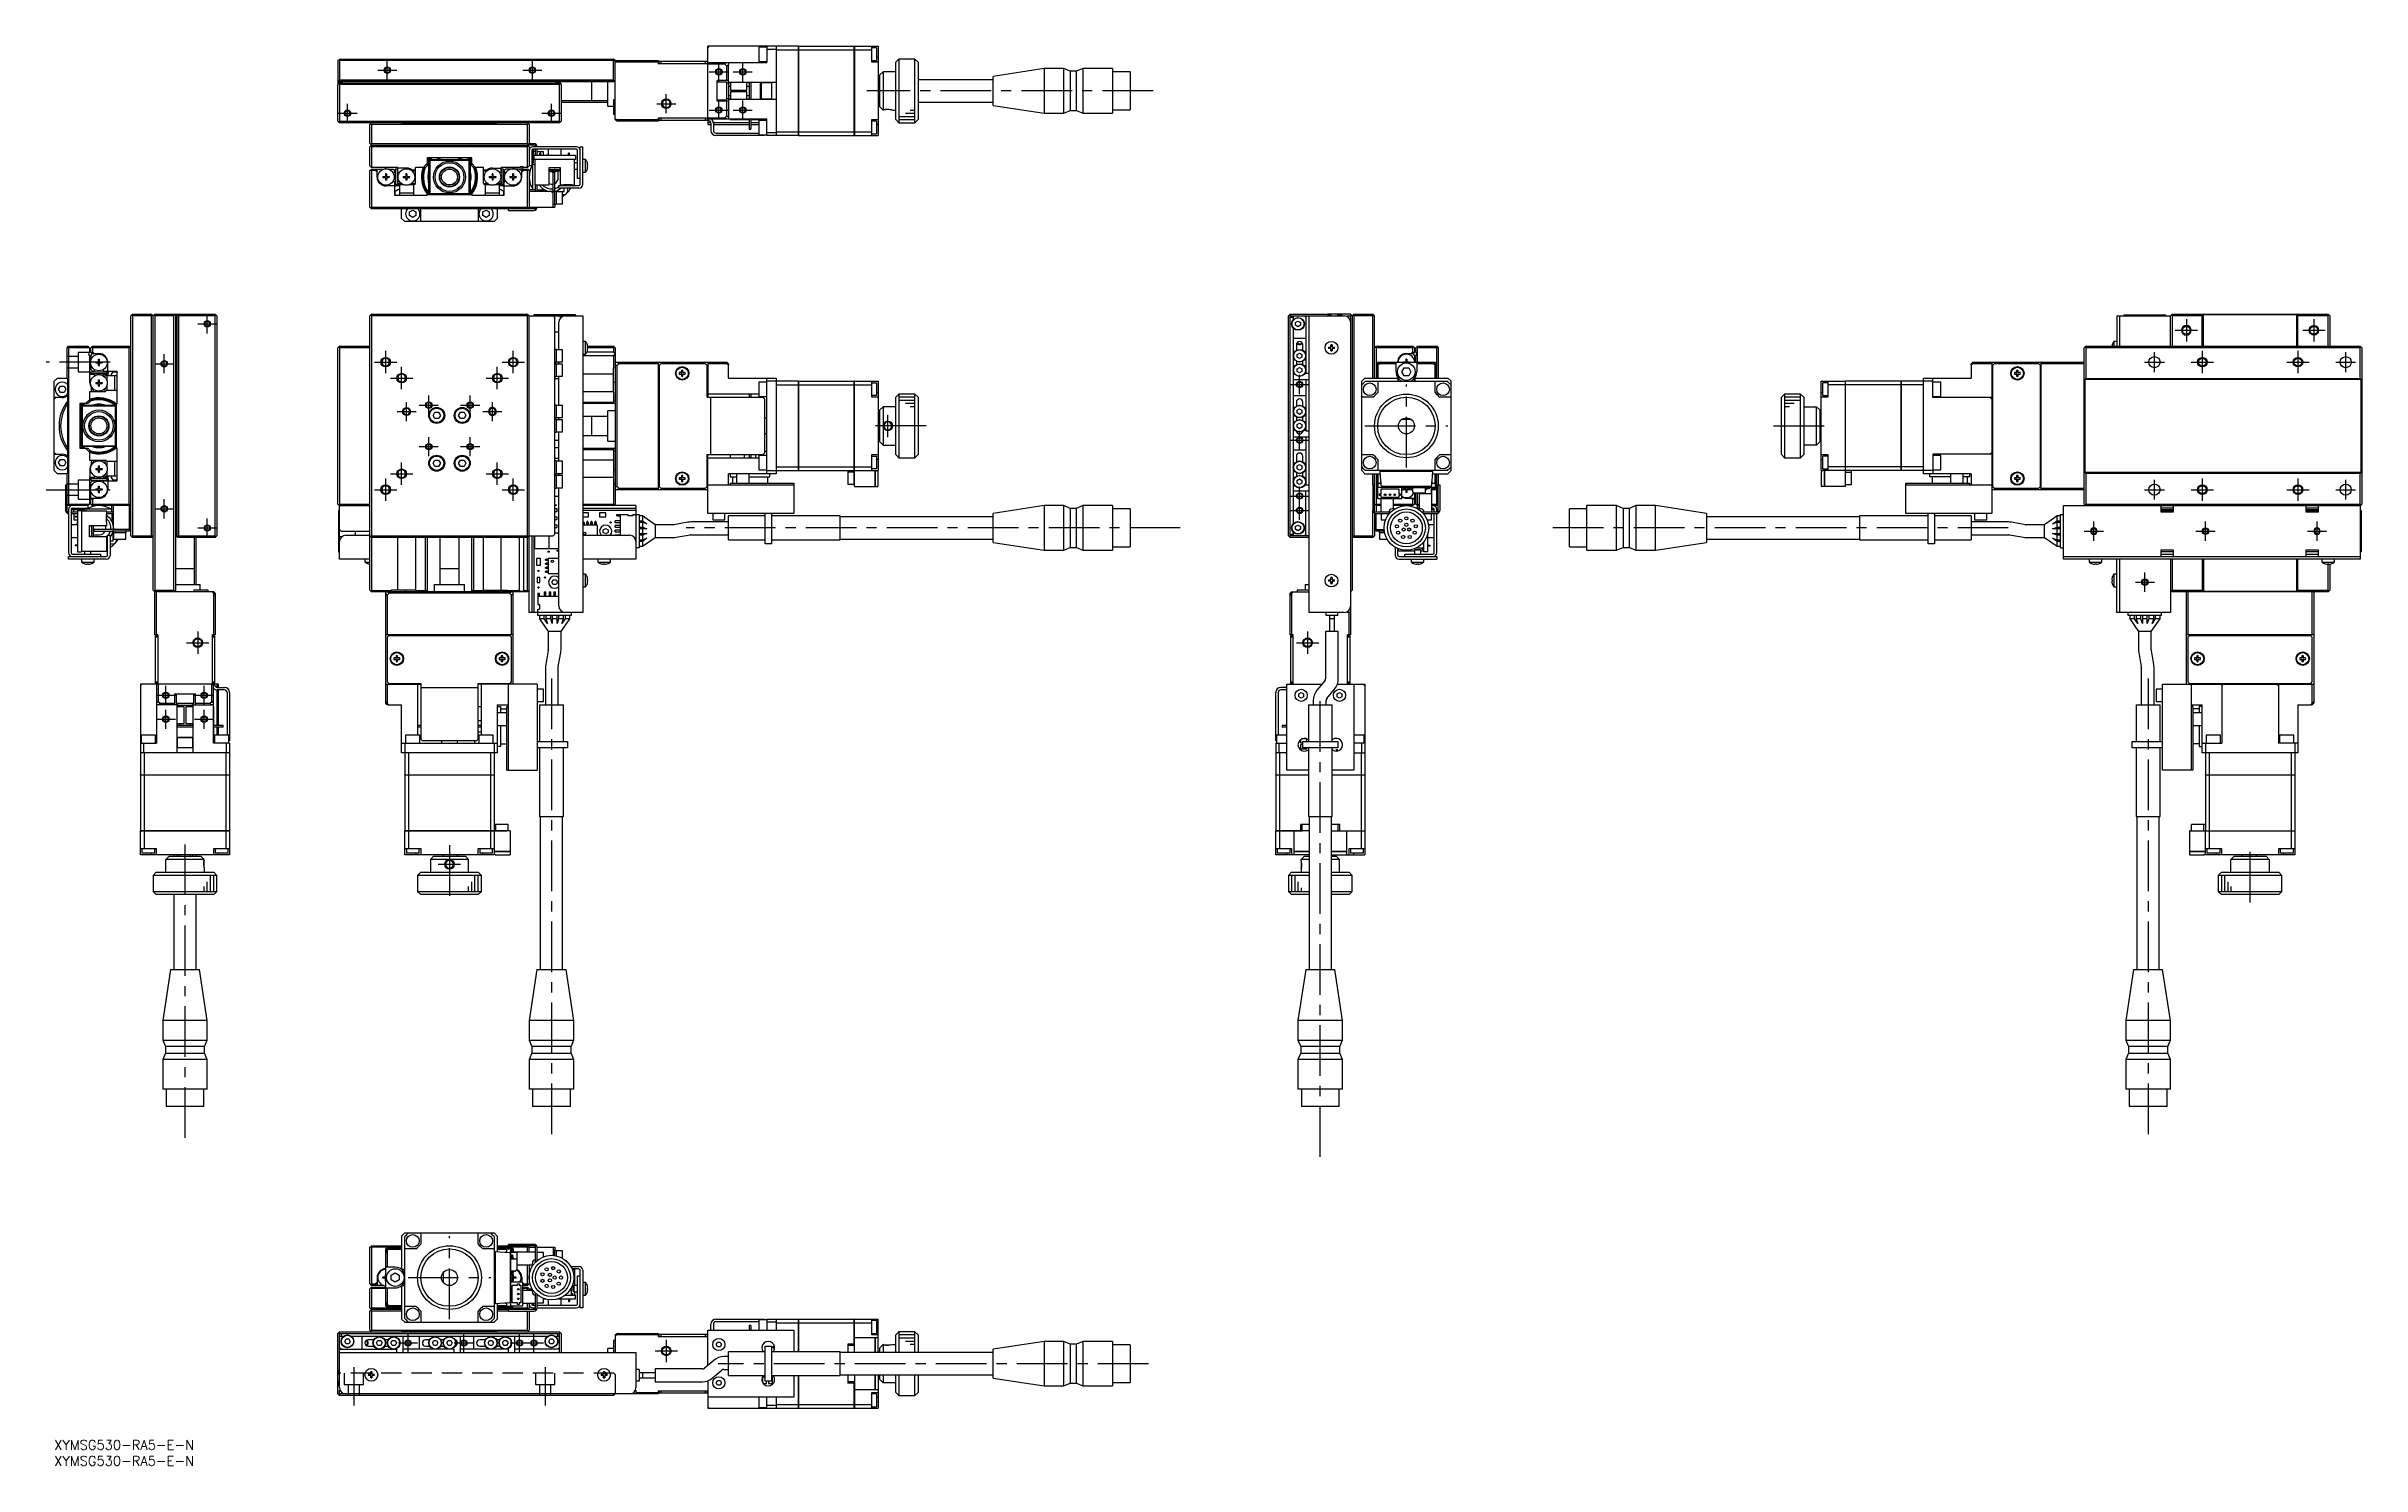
# Model space of a CAD drawing. Extents: x -2 to 724, y -8 to 437.
import ezdxf

# ---------------------------------------------------------------- set-up
doc = ezdxf.new("R2010")
doc.units = 0
doc.header["$LTSCALE"] = 0.5
doc.linetypes.add('CENTER', pattern=[50.8, 31.75, -6.35, 6.35, -6.35])
doc.linetypes.add('DASHED', pattern=[19.05, 12.7, -6.35])
for name, color, linetype in [('MSM_CENTER', 1, 'CENTER'), ('MSM_CONTINUOUS', 7, 'CONTINUOUS'), ('MSM_DASHED', 4, 'DASHED'), ('MSM_NARROW', 5, 'CONTINUOUS'), ('MSM_PART_NUMBER', 7, 'CONTINUOUS')]:
    doc.layers.add(name, color=color, linetype=linetype)
doc.styles.get("Standard").update_dxf_attribs({"font": 'txt.shx', "height": 1, "bigfont": 'bigfont.shx'})

# ---------------------------------------------------------------- blocks, each defined once
blk = doc.blocks.new('*U2')
at = {"layer": 'MSM_PART_NUMBER'}
blk.add_text('XYMSG530-RA5-E-N', height=3, dxfattribs=at).set_placement((0, -3))
blk = doc.blocks.new('*U3')
at = {"layer": 'MSM_PART_NUMBER'}
blk.add_text('XYMSG530-RA5-E-N', height=3, dxfattribs=at).set_placement((0, -8))

msp = doc.modelspace()

# ---------------------------------------------------------------- linework, layer by layer
at = {"layer": 'MSM_CENTER'}
for p, q in [((101.46, 429.7), (107.46, 429.7)), ((104.46, 426.7), (104.46, 432.7)), ((146.96, 429.7), (152.96, 429.7)), ((149.96, 426.7), (149.96, 432.7)), ((205.46, 429.2), (211.46, 429.2)), ((208.46, 426.2), (208.46, 432.2)), ((212.96, 429.2), (218.96, 429.2)), ((215.96, 426.2), (215.96, 432.2)), ((191.96, 416.2), (191.96, 422.2)), ((344.65, 423.2), (254.9, 423.2)), ((88.96, 416.2), (94.96, 416.2)), ((91.96, 413.2), (91.96, 419.2)), ((152.96, 416.2), (158.96, 416.2)), ((155.96, 413.2), (155.96, 419.2)), ((188.96, 419.2), (194.96, 419.2)), ((205.46, 417.2), (211.46, 417.2)), ((208.46, 414.2), (208.46, 420.2)), ((212.96, 417.2), (218.96, 417.2)), ((215.96, 414.2), (215.96, 420.2)), ((121.21, 392.63), (121.21, 392.63)), ((45, 350.13), (51, 350.13)), ((48, 347.13), (48, 353.13)), ((668.77, 351.63), (668.77, 344.63)), ((708.77, 351.63), (708.77, 344.63)), ((103.96, 334.63), (103.96, 341.63)), ((143.96, 334.63), (143.96, 341.63)), ((665.27, 348.13), (672.27, 348.13)), ((673.77, 341.63), (673.77, 334.63)), ((703.77, 341.63), (703.77, 334.63)), ((705.27, 348.13), (712.27, 348.13)), ((17.5, 338.13), (-2.5, 338.13)), ((31.5, 337.63), (37.5, 337.63)), ((34.5, 334.63), (34.5, 340.63)), ((100.46, 338.13), (107.46, 338.13)), ((108.96, 329.63), (108.96, 336.63)), ((138.96, 329.63), (138.96, 336.63)), ((140.46, 338.13), (147.46, 338.13)), ((390.62, 328.13), (390.62, 334.13)), ((655.67, 338.13), (661.87, 338.13)), ((658.77, 335.03), (658.77, 341.23)), ((670.27, 338.13), (677.27, 338.13)), ((700.27, 338.13), (707.27, 338.13)), ((715.67, 338.13), (721.87, 338.13)), ((718.77, 335.03), (718.77, 341.23)), ((105.46, 333.13), (112.46, 333.13)), ((117.46, 321.63), (117.46, 327.63)), ((130.46, 321.63), (130.46, 327.63)), ((135.46, 333.13), (142.46, 333.13)), ((387.62, 331.13), (393.62, 331.13)), ((424.12, 305.13), (424.12, 331.13)), ((17.56, 320.88), (17.56, 320.88)), ((107.51, 322.63), (113.51, 322.63)), ((110.51, 319.63), (110.51, 325.63)), ((114.46, 324.63), (120.46, 324.63)), ((127.46, 324.63), (133.46, 324.63)), ((134.41, 322.63), (140.41, 322.63)), ((137.41, 319.63), (137.41, 325.63)), ((261.46, 314.63), (261.46, 321.63)), ((17.56, 315.38), (17.56, 315.38)), ((117.46, 308.63), (117.46, 314.63)), ((130.46, 308.63), (130.46, 314.63)), ((273.46, 318.13), (255.46, 318.13)), ((387.62, 313.63), (393.62, 313.63)), ((390.62, 310.63), (390.62, 316.63)), ((411.12, 318.13), (437.12, 318.13)), ((539.27, 318.13), (557.27, 318.13)), ((108.96, 299.63), (108.96, 306.63)), ((114.46, 311.63), (120.46, 311.63)), ((127.46, 311.63), (133.46, 311.63)), ((138.96, 299.63), (138.96, 306.63)), ((-2.5, 298.13), (17.5, 298.13)), ((100.46, 298.13), (107.46, 298.13)), ((103.96, 294.63), (103.96, 301.63)), ((105.46, 303.13), (112.46, 303.13)), ((135.46, 303.13), (142.46, 303.13)), ((140.46, 298.13), (147.46, 298.13)), ((143.96, 294.63), (143.96, 301.63)), ((390.62, 288.63), (390.62, 299.13)), ((655.67, 298.13), (661.87, 298.13)), ((658.77, 295.03), (658.77, 301.23)), ((670.27, 298.13), (677.27, 298.13)), ((673.77, 301.63), (673.77, 294.63)), ((700.27, 298.13), (707.27, 298.13)), ((703.77, 301.63), (703.77, 294.63)), ((715.67, 298.13), (721.87, 298.13)), ((718.77, 295.03), (718.77, 301.23)), ((31.5, 292.13), (37.5, 292.13)), ((34.5, 289.13), (34.5, 295.13)), ((387.62, 296.13), (393.62, 296.13)), ((387.62, 291.63), (393.62, 291.63)), ((45, 286.13), (51, 286.13)), ((48, 283.13), (48, 289.13)), ((353.21, 286.13), (198.21, 286.13)), ((612.92, 286.13), (467.74, 286.13)), ((636.77, 285.13), (642.77, 285.13)), ((639.77, 282.13), (639.77, 288.13)), ((671.77, 285.13), (677.77, 285.13)), ((674.77, 282.13), (674.77, 288.13)), ((706.77, 285.13), (712.77, 285.13)), ((709.77, 282.13), (709.77, 288.13)), ((652.77, 269.13), (658.77, 269.13)), ((655.77, 266.13), (655.77, 272.13)), ((41.5, 250.13), (48.5, 250.13)), ((45, 253.63), (45, 246.63)), ((389.62, 250.13), (396.62, 250.13)), ((393.12, 253.63), (393.12, 246.63)), ((32, 233.63), (38, 233.63)), ((35, 230.63), (35, 236.63)), ((44, 233.63), (50, 233.63)), ((47, 230.63), (47, 236.63)), ((155.96, 238.88), (155.96, 93.88)), ((397.12, 88.88), (397.12, 233.88)), ((656.77, 238.88), (656.77, 93.88)), ((32, 226.13), (38, 226.13)), ((35, 223.13), (35, 229.13)), ((44, 226.13), (50, 226.13)), ((47, 223.13), (47, 229.13)), ((41, 186.88), (41, 93.88)), ((123.96, 186.63), (123.96, 168.63)), ((688.77, 168.63), (688.77, 186.63)), ((120.46, 180.63), (127.46, 180.63)), ((123.96, 38), (123.96, 64)), ((110.96, 51), (136.96, 51)), ((107.96, 30.5), (113.96, 30.5)), ((110.96, 27.5), (110.96, 33.5)), ((125.46, 30.5), (131.46, 30.5)), ((128.46, 27.5), (128.46, 33.5)), ((142.96, 30.5), (153.46, 30.5)), ((145.96, 27.5), (145.96, 33.5)), ((150.46, 27.5), (150.46, 33.5)), ((191.96, 31.5), (191.96, 24.5)), ((259.96, 30), (259.96, 30)), ((93.96, 22.94), (93.96, 10.91)), ((153.96, 22.94), (153.96, 10.91)), ((188.46, 28), (195.46, 28)), ((343.21, 24), (208.21, 24))]:
    msp.add_line(p, q, dxfattribs=at)
at = {"layer": 'MSM_CONTINUOUS'}
for p, q in [((204.96, 436.7), (205.46, 437.2)), ((233.45, 437.2), (204.96, 437.2)), ((204.96, 414.7), (204.96, 437.2)), ((220.96, 436.95), (220.96, 432.45)), ((223.46, 436.95), (220.96, 436.95)), ((223.46, 437.2), (223.46, 432.1)), ((226.46, 436.2), (223.46, 436.2)), ((226.46, 437.2), (226.46, 409.2)), ((226.46, 436.04), (233.45, 436.04)), ((233.45, 409.2), (233.45, 437.2)), ((233.46, 437.19), (233.45, 437.19)), ((233.46, 436.04), (233.45, 436.04)), ((233.46, 437.2), (233.46, 409.2)), ((233.46, 437.2), (250.95, 437.2)), ((233.46, 436.04), (250.95, 436.04)), ((250.95, 409.2), (250.95, 437.2)), ((250.96, 437.19), (250.95, 437.19)), ((250.96, 436.04), (250.95, 436.04)), ((250.96, 437.2), (258.46, 437.2)), ((250.96, 437.2), (250.96, 409.2)), ((250.96, 436.04), (256.46, 436.04)), ((256.46, 432.2), (256.46, 437.2)), ((257.96, 436.7), (256.46, 436.7)), ((257.96, 436.7), (257.96, 432.7)), ((258.46, 437.2), (258.46, 409.2)), ((88.96, 432.7), (89.46, 433.2)), ((88.96, 432.7), (88.96, 425.5)), ((89.21, 432.95), (89.46, 432.7)), ((89.46, 433.2), (175.46, 433.2)), ((89.46, 432.7), (89.46, 426.7)), ((175.46, 432.7), (89.46, 432.7)), ((175.96, 432.7), (175.46, 433.2)), ((175.46, 432.7), (175.71, 432.95)), ((175.46, 426.7), (175.46, 432.7)), ((175.96, 432.7), (189.46, 432.7)), ((175.96, 414.2), (175.96, 432.7)), ((189.46, 432.2), (175.96, 432.2)), ((189.46, 432.7), (189.46, 431.7)), ((204.96, 431.7), (189.46, 431.7)), ((189.76, 431.7), (189.76, 432.5)), ((189.76, 432.5), (204.76, 432.5)), ((190.26, 432.5), (190.26, 431.7)), ((204.26, 431.7), (204.26, 432.5)), ((204.76, 432.5), (204.76, 431.7)), ((204.96, 432.1), (211.46, 432.1)), ((210.34, 431.6), (204.96, 431.6)), ((210.34, 431.6), (210.84, 432.1)), ((210.96, 430.98), (210.34, 431.6)), ((211.46, 431.48), (210.96, 430.98)), ((210.96, 426.45), (210.96, 430.98)), ((211.46, 432.1), (211.46, 431.48)), ((211.46, 432.1), (223.46, 432.1)), ((211.46, 425.69), (211.46, 431.48)), ((220.96, 432.45), (223.46, 432.45)), ((256.46, 432.7), (257.96, 432.7)), ((258.46, 432.2), (256.46, 432.2)), ((258.46, 433.7), (257.96, 433.7)), ((258.96, 428.2), (259.96, 429.2)), ((259.96, 429.2), (259.96, 417.2)), ((263.96, 429.2), (259.96, 429.2)), ((264.96, 433.2), (263.96, 432.2)), ((263.96, 414.2), (263.96, 432.2)), ((264.96, 433.2), (264.96, 413.2)), ((269.96, 433.2), (264.96, 433.2)), ((269.96, 413.2), (269.96, 433.2)), ((270.96, 432.2), (269.96, 433.2)), ((270.96, 432.2), (270.96, 414.2)), ((310.46, 430.2), (294.46, 427.77)), ((310.46, 430.2), (310.46, 416.2)), ((316.66, 430.2), (310.46, 430.2)), ((316.66, 416.2), (316.66, 430.2)), ((318.66, 429.35), (316.66, 430.2)), ((318.66, 429.35), (318.66, 417.05)), ((320.66, 429.35), (318.66, 429.35)), ((322.66, 430.2), (320.66, 429.35)), ((320.66, 417.05), (320.66, 429.35)), ((322.66, 430.2), (322.66, 416.2)), ((331.96, 430.2), (322.66, 430.2)), ((331.96, 430.2), (331.96, 416.2)), ((337.46, 429.15), (331.96, 429.15)), ((337.46, 429.15), (337.46, 417.25)), ((89.46, 426.7), (88.96, 426.2)), ((175.56, 426.2), (88.96, 426.2)), ((90.36, 426), (88.96, 426)), ((88.96, 425.2), (89.46, 425.7)), ((89.06, 425.4), (88.96, 425.5)), ((88.96, 413.7), (88.96, 425.2)), ((89.06, 425.3), (89.06, 425.5)), ((89.21, 425.45), (89.46, 425.2)), ((90.06, 425.8), (89.36, 425.8)), ((89.46, 426.7), (175.46, 426.7)), ((89.46, 425.7), (158.46, 425.7)), ((89.46, 425.2), (89.46, 413.7)), ((158.46, 425.2), (89.46, 425.2)), ((90.36, 425.7), (90.36, 426)), ((175.46, 426.1), (157.56, 426.1)), ((157.56, 425.7), (157.56, 426.1)), ((158.56, 425.8), (157.86, 425.8)), ((158.46, 425.7), (158.96, 425.2)), ((158.46, 425.2), (158.71, 425.45)), ((158.46, 413.7), (158.46, 425.2)), ((158.86, 425.5), (158.86, 425.3)), ((158.96, 425.2), (158.96, 413.7)), ((168.66, 420.2), (168.66, 426.1)), ((173.66, 418.45), (173.66, 426.1)), ((175.76, 426.4), (175.46, 426.7)), ((175.46, 426.1), (175.76, 426.4)), ((175.76, 426.4), (175.96, 426.6)), ((211.46, 426.45), (207.96, 426.45)), ((207.96, 419.95), (207.96, 426.45)), ((210.96, 425.95), (207.96, 425.95)), ((210.96, 420.45), (210.96, 425.95)), ((211.46, 425.69), (210.96, 425.48)), ((226.46, 425.8), (211.46, 425.8)), ((211.56, 420.6), (211.56, 425.8)), ((212.06, 425.7), (211.56, 425.7)), ((211.56, 424.7), (212.06, 424.7)), ((212.06, 421.7), (211.56, 421.7)), ((211.96, 425.8), (211.96, 425.7)), ((212.06, 425.8), (212.06, 423.45)), ((212.06, 423.45), (217.26, 423.45)), ((212.06, 422.95), (212.06, 420.6)), ((217.26, 422.95), (212.06, 422.95)), ((217.26, 423.45), (217.26, 425.8)), ((217.96, 425.7), (217.26, 425.7)), ((217.26, 424.7), (217.96, 424.7)), ((217.26, 420.6), (217.26, 422.95)), ((217.96, 421.7), (217.26, 421.7)), ((217.96, 425.8), (217.96, 420.6)), ((218.46, 425.8), (218.46, 420.6)), ((221.56, 420.6), (221.56, 425.8)), ((221.76, 425.8), (221.76, 420.6)), ((224.96, 425.7), (221.76, 425.7)), ((224.96, 425.8), (224.96, 420.6)), ((258.96, 426.7), (258.46, 426.7)), ((258.96, 425.7), (258.46, 425.7)), ((258.46, 424.7), (258.96, 424.7)), ((258.96, 421.7), (258.46, 421.7)), ((258.96, 418.2), (258.96, 428.2)), ((294.46, 426.7), (270.96, 426.7)), ((294.46, 418.63), (294.46, 427.77)), ((158.96, 420.2), (173.66, 420.2)), ((158.96, 419.7), (173.66, 419.7)), ((173.66, 418.45), (175.46, 418.45)), ((175.46, 420.45), (175.46, 415.95)), ((175.96, 420.45), (175.46, 420.45)), ((175.46, 415.95), (175.96, 415.95)), ((175.96, 414.5), (176.57, 414.2)), ((176.46, 413.7), (175.96, 414.2)), ((176.57, 414.2), (189.46, 414.2)), ((176.57, 414.2), (177.07, 413.7)), ((204.96, 414.7), (189.46, 414.7)), ((189.46, 414.7), (189.46, 413.7)), ((189.76, 413.9), (189.76, 414.7)), ((190.26, 414.7), (190.26, 413.9)), ((204.26, 413.9), (204.26, 414.7)), ((204.76, 414.7), (204.76, 413.9)), ((204.96, 414.8), (210.34, 414.8)), ((204.96, 414.3), (204.96, 414.7)), ((223.46, 414.3), (204.96, 414.3)), ((207.96, 420.45), (210.96, 420.45)), ((211.46, 419.95), (207.96, 419.95)), ((210.34, 414.8), (210.96, 415.41)), ((210.84, 414.3), (210.34, 414.8)), ((210.96, 420.92), (211.46, 420.71)), ((210.96, 415.41), (210.96, 419.95)), ((210.96, 415.41), (211.46, 414.91)), ((211.46, 420.71), (211.46, 414.91)), ((211.46, 420.6), (226.46, 420.6)), ((211.46, 414.91), (211.46, 414.3)), ((211.56, 420.7), (212.06, 420.7)), ((211.96, 420.7), (211.96, 420.6)), ((211.96, 414.3), (211.96, 414.2)), ((211.96, 414.2), (217.96, 414.2)), ((217.26, 420.7), (217.96, 420.7)), ((217.96, 414.3), (217.96, 411.2)), ((218.46, 414.3), (218.46, 411.2)), ((218.46, 414.2), (223.46, 414.2)), ((221.76, 420.7), (224.96, 420.7)), ((223.46, 409.2), (223.46, 414.3)), ((256.46, 414.2), (258.46, 414.2)), ((256.46, 409.2), (256.46, 414.2)), ((258.46, 420.7), (258.96, 420.7)), ((258.46, 419.7), (258.96, 419.7)), ((259.96, 417.2), (258.96, 418.2)), ((260.21, 417.2), (260.21, 417.2)), ((262.96, 417.2), (263.96, 417.2)), ((263.96, 414.2), (264.96, 413.2)), ((269.96, 413.2), (270.96, 414.2)), ((270.96, 419.7), (294.46, 419.7)), ((294.46, 418.63), (310.46, 416.2)), ((310.46, 416.2), (316.66, 416.2)), ((316.66, 416.2), (318.66, 417.05)), ((318.66, 417.05), (320.66, 417.05)), ((320.66, 417.05), (322.66, 416.2)), ((322.66, 416.2), (331.96, 416.2)), ((331.96, 417.25), (337.46, 417.25)), ((89.46, 413.2), (88.96, 413.7)), ((89.46, 413.7), (89.21, 413.45)), ((89.46, 413.7), (158.46, 413.7)), ((158.46, 413.2), (89.46, 413.2)), ((98.96, 412.7), (99.46, 413.2)), ((98.96, 406.7), (98.96, 412.7)), ((99.46, 412.7), (99.21, 412.95)), ((148.46, 412.7), (99.46, 412.7)), ((99.46, 412.7), (99.46, 406.7)), ((109.26, 412.9), (108.96, 413.2)), ((109.26, 412.9), (138.66, 412.9)), ((138.96, 413.2), (138.66, 412.9)), ((148.46, 413.2), (148.96, 412.7)), ((148.71, 412.95), (148.46, 412.7)), ((148.46, 406.7), (148.46, 412.7)), ((148.96, 412.7), (148.96, 406.7)), ((158.71, 413.45), (158.46, 413.7)), ((158.46, 413.2), (158.96, 413.7)), ((189.46, 413.7), (176.46, 413.7)), ((205.16, 413.9), (189.76, 413.9)), ((204.96, 413.9), (204.96, 412.7)), ((205.95, 413.2), (204.96, 413.2)), ((204.96, 412.7), (205.96, 412.7)), ((205.96, 413.1), (205.96, 410.8)), ((217.96, 413.2), (206.75, 413.2)), ((206.76, 413.1), (206.76, 410.8)), ((206.76, 412.7), (217.96, 412.7)), ((207.56, 410), (220.96, 410)), ((222.76, 409.2), (207.56, 409.2)), ((217.96, 411.2), (218.46, 411.2)), ((220.96, 413.2), (218.46, 413.2)), ((218.46, 412.7), (220.96, 412.7)), ((220.96, 413.95), (220.96, 409.45)), ((223.46, 413.95), (220.96, 413.95)), ((220.96, 409.45), (223.46, 409.45)), ((222.26, 409.2), (222.26, 409.45)), ((222.76, 409.45), (222.76, 409.2)), ((223.46, 410.2), (226.46, 410.2)), ((233.45, 409.2), (223.46, 409.2)), ((226.46, 410.35), (233.45, 410.35)), ((233.46, 410.35), (233.45, 410.35)), ((233.46, 409.21), (233.45, 409.21)), ((233.46, 410.35), (250.95, 410.35)), ((233.46, 409.2), (250.95, 409.2)), ((250.96, 410.35), (250.95, 410.35)), ((250.96, 409.21), (250.95, 409.21)), ((250.96, 410.35), (256.46, 410.35)), ((250.96, 409.2), (258.46, 409.2)), ((257.96, 413.7), (256.46, 413.7)), ((256.46, 409.7), (257.96, 409.7)), ((257.96, 413.7), (257.96, 409.7)), ((258.46, 412.7), (257.96, 412.7)), ((264.96, 413.2), (269.96, 413.2)), ((99.46, 406.2), (98.96, 406.7)), ((98.96, 405.7), (99.46, 406.2)), ((98.96, 399.7), (98.96, 405.7)), ((99.46, 399.2), (98.96, 399.7)), ((99.46, 406.7), (99.21, 406.45)), ((99.21, 405.95), (99.46, 405.7)), ((99.46, 406.7), (148.46, 406.7)), ((99.46, 406.2), (148.46, 406.2)), ((148.46, 405.7), (99.46, 405.7)), ((99.46, 405.7), (99.46, 399.2)), ((109.36, 405.9), (109.06, 406.2)), ((109.36, 405.9), (138.56, 405.9)), ((115.75, 399.2), (116.96, 400.4)), ((116.96, 399.7), (116.46, 399.2)), ((130.96, 402.2), (116.96, 402.2)), ((116.96, 402.2), (116.96, 399.7)), ((117.46, 400.9), (118.26, 401.7)), ((117.46, 391.5), (117.46, 400.9)), ((117.76, 401.2), (117.76, 391.2)), ((129.96, 401.4), (117.96, 401.4)), ((118.26, 401.7), (129.66, 401.7)), ((129.66, 401.7), (129.96, 401.4)), ((130.16, 401.2), (129.96, 401.4)), ((130.16, 391.2), (130.16, 401.2)), ((130.16, 401.2), (130.46, 400.9)), ((130.46, 400.9), (130.46, 391.5)), ((130.96, 399.7), (130.96, 402.2)), ((130.96, 400.4), (132.16, 399.2)), ((131.46, 399.2), (130.96, 399.7)), ((138.86, 406.2), (138.56, 405.9)), ((148.71, 406.45), (148.46, 406.7)), ((148.46, 406.2), (148.96, 406.7)), ((150.76, 406.2), (148.46, 406.2)), ((148.46, 406.2), (148.96, 405.7)), ((148.46, 405.7), (148.71, 405.95)), ((148.46, 399.2), (148.46, 405.7)), ((148.96, 399.7), (148.46, 399.2)), ((148.96, 406.7), (150.46, 406.7)), ((148.96, 405.7), (148.96, 399.7)), ((149.76, 399.7), (148.96, 399.7)), ((149.76, 404.5), (149.76, 399.7)), ((149.76, 400.7), (150.26, 400.7)), ((149.76, 400.2), (150.71, 400.2)), ((150.26, 404.7), (149.81, 404.7)), ((149.96, 400.2), (149.96, 392.2)), ((163.76, 405.7), (150.16, 405.7)), ((163.76, 404.9), (150.16, 404.9)), ((150.26, 404.7), (150.26, 400.7)), ((150.96, 404.2), (150.26, 404.2)), ((150.46, 402.9), (150.46, 401.7)), ((163.46, 402.9), (150.46, 402.9)), ((163.46, 401.7), (150.46, 401.7)), ((150.71, 401.7), (150.71, 393.7)), ((150.96, 405.7), (150.96, 406)), ((150.96, 402.9), (150.96, 404.9)), ((151.46, 402.9), (151.46, 404.9)), ((153.46, 404.1), (151.46, 404.1)), ((152.33, 402.9), (152.33, 403.7)), ((152.58, 403.7), (152.33, 403.7)), ((152.58, 402.9), (152.58, 403.7)), ((153.46, 402.9), (153.46, 404.1)), ((154.96, 404.9), (154.96, 402.9)), ((158.96, 402.9), (158.96, 404.9)), ((161.33, 402.9), (161.33, 403.7)), ((161.58, 403.7), (161.33, 403.7)), ((161.58, 402.9), (161.58, 403.7)), ((163.21, 393.7), (163.21, 401.7)), ((164.16, 400.7), (163.21, 400.7)), ((163.46, 402.9), (163.46, 401.7)), ((164.16, 395.7), (164.16, 404.5)), ((164.96, 394), (164.96, 405.7)), ((164.96, 405.7), (165.76, 405.7)), ((165.76, 393.9), (165.76, 405.7)), ((166.65, 401.7), (165.76, 401.7)), ((166.65, 397.7), (166.65, 401.7)), ((167.21, 400.62), (167.21, 400.65)), ((167.21, 399.9), (167.34, 399.9)), ((167.21, 399.5), (167.21, 399.9)), ((167.34, 399.5), (167.21, 399.5)), ((98.96, 398.2), (99.46, 398.7)), ((98.96, 386.7), (98.96, 398.2)), ((99.21, 398.45), (99.46, 398.2)), ((107.76, 399.2), (99.46, 399.2)), ((99.46, 398.7), (103.34, 398.7)), ((99.46, 398.2), (99.46, 386.7)), ((100.76, 398.2), (99.46, 398.2)), ((101.26, 398.55), (100.76, 398.2)), ((100.76, 398.2), (101.26, 397.7)), ((101.26, 396.2), (101.26, 398.7)), ((103.06, 396.34), (103.85, 396.34)), ((103.06, 396.34), (103.06, 396.05)), ((103.06, 396.05), (103.85, 396.05)), ((103.59, 396.34), (103.59, 396.05)), ((104.2, 397.2), (103.91, 397.2)), ((103.91, 397.2), (103.91, 396.4)), ((103.91, 396.67), (104.2, 396.67)), ((103.91, 395.99), (103.91, 395.2)), ((103.91, 395.73), (104.2, 395.73)), ((104.2, 395.2), (103.91, 395.2)), ((103.96, 398.79), (103.96, 399.2)), ((106.76, 393.4), (104.06, 393.4)), ((104.2, 397.2), (104.2, 396.4)), ((104.2, 395.99), (104.2, 395.2)), ((104.26, 396.34), (105.06, 396.34)), ((104.26, 396.05), (105.06, 396.05)), ((104.53, 396.05), (104.53, 396.34)), ((104.77, 398.7), (106.26, 398.7)), ((105.06, 396.34), (105.06, 396.05)), ((106.76, 398.2), (106.26, 398.7)), ((106.38, 394.87), (106.76, 394.65)), ((106.76, 397.74), (106.62, 397.66)), ((106.76, 398.2), (106.76, 397.74)), ((106.76, 394.65), (106.76, 390.5)), ((107.56, 398.7), (106.96, 398.7)), ((106.96, 398.7), (106.96, 393.7)), ((107.56, 393.7), (106.96, 393.7)), ((106.96, 391.77), (107.96, 392.35)), ((107.56, 398.7), (107.56, 393.7)), ((107.76, 397.74), (107.76, 399.2)), ((110.46, 399), (107.76, 399)), ((108.13, 397.52), (107.76, 397.74)), ((107.76, 394.65), (107.9, 394.73)), ((107.76, 394.2), (107.76, 394.65)), ((107.76, 394.2), (108.8, 394.2)), ((107.76, 394.2), (108.26, 393.7)), ((107.96, 392.35), (108.26, 392.18)), ((109.74, 393.7), (108.26, 393.7)), ((108.26, 393.7), (108.26, 390.5)), ((109.46, 396.34), (110.25, 396.34)), ((109.46, 396.34), (109.46, 396.05)), ((109.46, 396.05), (110.25, 396.05)), ((109.99, 396.34), (109.99, 396.05)), ((110.6, 397.2), (110.31, 397.2)), ((110.31, 397.2), (110.31, 396.4)), ((110.31, 396.67), (110.6, 396.67)), ((110.31, 395.99), (110.31, 395.2)), ((110.31, 395.73), (110.6, 395.73)), ((110.6, 395.2), (110.31, 395.2)), ((110.6, 397.2), (110.6, 396.4)), ((110.6, 395.99), (110.6, 395.2)), ((110.66, 396.34), (111.46, 396.34)), ((110.66, 396.05), (111.46, 396.05)), ((110.93, 396.05), (110.93, 396.34)), ((112.76, 393.7), (111.17, 393.7)), ((111.46, 396.34), (111.46, 396.05)), ((112.05, 398.5), (113.26, 398.5)), ((112.12, 394.2), (113.26, 394.2)), ((113.26, 398), (112.6, 398)), ((112.76, 393.7), (113.26, 394.2)), ((112.76, 390.5), (112.76, 393.7)), ((116.46, 399.2), (113.26, 399.2)), ((113.26, 394.2), (113.26, 399.2)), ((120.79, 393), (120.98, 393)), ((121.21, 392.77), (120.98, 393)), ((121.21, 392.77), (121.04, 392.77)), ((121.21, 392.63), (121.21, 392.77)), ((121.21, 392.63), (121.21, 392.63)), ((126.93, 393), (126.71, 392.77)), ((126.88, 392.77), (126.71, 392.77)), ((126.71, 392.77), (126.71, 392.63)), ((126.93, 393), (127.12, 393)), ((134.66, 399.2), (131.46, 399.2)), ((134.66, 394.2), (134.66, 399.2)), ((134.66, 398.5), (135.86, 398.5)), ((135.31, 398), (134.66, 398)), ((134.66, 394.2), (135.8, 394.2)), ((134.66, 394.2), (135.16, 393.7)), ((136.74, 393.7), (135.16, 393.7)), ((135.16, 393.7), (135.16, 390.5)), ((136.46, 396.34), (137.25, 396.34)), ((136.46, 396.34), (136.46, 396.05)), ((136.46, 396.05), (137.25, 396.05)), ((136.99, 396.34), (136.99, 396.05)), ((137.6, 397.2), (137.31, 397.2)), ((137.31, 397.2), (137.31, 396.4)), ((137.31, 396.67), (137.6, 396.67)), ((137.31, 395.99), (137.31, 395.2)), ((137.31, 395.73), (137.6, 395.73)), ((137.6, 395.2), (137.31, 395.2)), ((137.46, 399), (140.16, 399)), ((137.6, 397.2), (137.6, 396.4)), ((137.6, 395.99), (137.6, 395.2)), ((137.66, 396.34), (138.46, 396.34)), ((137.66, 396.05), (138.46, 396.05)), ((137.93, 396.05), (137.93, 396.34)), ((139.66, 393.7), (138.17, 393.7)), ((138.46, 396.34), (138.46, 396.05)), ((139.12, 394.2), (140.16, 394.2)), ((139.66, 393.7), (140.16, 394.2)), ((139.66, 390.5), (139.66, 393.7)), ((139.66, 392.18), (139.96, 392.35)), ((140.16, 397.74), (139.78, 397.52)), ((139.96, 392.35), (140.96, 391.77)), ((140.02, 394.73), (140.16, 394.65)), ((145.9, 399.2), (140.16, 399.2)), ((140.16, 397.74), (140.16, 399.2)), ((140.16, 394.2), (140.16, 394.65)), ((140.96, 398.7), (140.36, 398.7)), ((140.36, 398.7), (140.36, 393.7)), ((140.96, 393.7), (140.36, 393.7)), ((140.96, 398.7), (140.96, 393.7)), ((141.66, 398.7), (141.16, 398.2)), ((141.16, 398.2), (141.16, 397.74)), ((141.3, 397.66), (141.16, 397.74)), ((141.16, 394.65), (141.53, 394.87)), ((141.16, 390.5), (141.16, 394.65)), ((141.16, 393.4), (143.86, 393.4)), ((143.14, 398.7), (141.66, 398.7)), ((142.86, 396.34), (143.65, 396.34)), ((142.86, 396.34), (142.86, 396.05)), ((142.86, 396.05), (143.65, 396.05)), ((143.39, 396.34), (143.39, 396.05)), ((144, 397.2), (143.71, 397.2)), ((143.71, 397.2), (143.71, 396.4)), ((143.71, 396.67), (144, 396.67)), ((143.71, 395.99), (143.71, 395.2)), ((143.71, 395.73), (144, 395.73)), ((144, 395.2), (143.71, 395.2)), ((143.96, 398.79), (143.96, 399.2)), ((144, 397.2), (144, 396.4)), ((144, 395.99), (144, 395.2)), ((144.06, 396.34), (144.86, 396.34)), ((144.06, 396.05), (144.86, 396.05)), ((144.16, 399.2), (144.16, 398.78)), ((144.33, 396.05), (144.33, 396.34)), ((145.9, 398.7), (144.57, 398.7)), ((144.86, 396.34), (144.86, 396.05)), ((146.36, 399.43), (146.36, 398.47)), ((146.66, 398.45), (146.77, 398.47)), ((146.66, 396.2), (146.66, 398.45)), ((146.66, 397.7), (147.16, 398.2)), ((147.16, 398.2), (146.77, 398.47)), ((146.86, 399.4), (146.86, 398.49)), ((148.46, 398.2), (147.16, 398.2)), ((148.46, 399.2), (147.22, 399.2)), ((147.22, 398.7), (148.46, 398.7)), ((148.96, 398.2), (148.46, 398.7)), ((148.46, 398.2), (148.71, 398.45)), ((148.46, 386.7), (148.46, 398.2)), ((148.96, 398.2), (148.96, 386.7)), ((150.96, 392.2), (148.96, 392.2)), ((150.71, 393.7), (155.21, 393.7)), ((150.96, 391.7), (150.96, 393.7)), ((151.46, 391.7), (151.46, 393.7)), ((155.21, 399.2), (158.71, 399.2)), ((155.21, 393.7), (155.21, 399.2)), ((158.71, 398.5), (155.21, 398.5)), ((158.71, 398), (155.21, 398)), ((156.09, 397.85), (156.96, 397.85)), ((156.46, 397.7), (156.96, 397.7)), ((156.46, 386.7), (156.46, 397.7)), ((156.96, 387.7), (156.96, 397.7)), ((158.09, 395.99), (158.09, 398)), ((158.26, 392.7), (158.26, 393.5)), ((158.26, 393.5), (164.46, 393.5)), ((164.56, 392.7), (158.26, 392.7)), ((158.71, 399.2), (158.71, 393.7)), ((158.71, 393.7), (159.71, 393.7)), ((159.71, 393.8), (162.21, 393.8)), ((159.71, 393.7), (159.71, 393.8)), ((159.96, 393.5), (159.96, 393.8)), ((159.96, 391.7), (159.96, 392.7)), ((160.51, 393.8), (160.51, 393.7)), ((160.51, 393.7), (161.41, 393.7)), ((160.88, 393.8), (160.88, 393.7)), ((160.96, 393.7), (160.96, 393.5)), ((160.96, 392.7), (160.96, 391.7)), ((161.03, 393.8), (161.03, 393.7)), ((161.41, 393.8), (161.41, 393.7)), ((162.21, 393.7), (162.21, 393.8)), ((162.21, 393.7), (163.21, 393.7)), ((163.21, 398.7), (164.16, 398.7)), ((164.96, 395.7), (164.16, 395.7)), ((165.76, 397.7), (166.65, 397.7)), ((167.21, 398.75), (167.21, 398.77)), ((99.46, 386.2), (98.96, 386.7)), ((99.46, 386.7), (99.21, 386.45)), ((99.46, 386.7), (148.46, 386.7)), ((148.46, 386.2), (99.46, 386.2)), ((106.76, 390.5), (116.96, 390.5)), ((106.96, 390.62), (106.96, 391.77)), ((107.17, 390.5), (106.96, 390.62)), ((108.26, 391.2), (112.76, 391.2)), ((108.96, 383.2), (108.96, 386.2)), ((111.46, 385.27), (112.46, 385.85)), ((111.46, 384.12), (111.46, 385.27)), ((112.46, 385.85), (113.46, 385.27)), ((113.46, 385.27), (113.46, 384.12)), ((114.96, 382.2), (114.96, 386.2)), ((116.96, 390.5), (116.96, 390.7)), ((116.96, 390.7), (130.96, 390.7)), ((117.76, 391.2), (117.46, 391.5)), ((117.76, 391.2), (117.96, 391)), ((117.96, 391), (129.96, 391)), ((118.26, 390.7), (117.96, 391)), ((130.46, 391.5), (129.66, 390.7)), ((130.96, 390.7), (130.96, 390.5)), ((130.96, 390.5), (141.16, 390.5)), ((132.96, 386.2), (132.96, 382.2)), ((134.46, 385.27), (135.46, 385.85)), ((134.46, 384.12), (134.46, 385.27)), ((135.16, 391.2), (139.66, 391.2)), ((135.46, 385.85), (136.46, 385.27)), ((136.46, 385.27), (136.46, 384.12)), ((138.96, 386.2), (138.96, 383.2)), ((140.96, 390.62), (140.74, 390.5)), ((140.96, 391.77), (140.96, 390.62)), ((142.46, 385.7), (142.46, 386.2)), ((142.46, 385.7), (150.46, 385.7)), ((148.71, 386.45), (148.46, 386.7)), ((148.96, 386.7), (148.46, 386.2)), ((150.76, 386.2), (148.46, 386.2)), ((157.46, 391.7), (148.96, 391.7)), ((148.96, 386.7), (156.96, 386.7)), ((150.96, 386.4), (150.96, 386.7)), ((153.46, 392.1), (151.46, 392.1)), ((153.46, 391.7), (153.46, 392.1)), ((155.96, 391.7), (156.46, 391.2)), ((156.46, 387.7), (157.46, 387.7)), ((156.96, 387.7), (156.96, 386.7)), ((157.46, 391.7), (157.46, 387.7)), ((157.46, 391.7), (159.96, 391.7)), ((159.46, 391.6), (157.46, 391.6)), ((157.46, 387.8), (159.46, 387.8)), ((159.46, 387.8), (159.46, 391.6)), ((159.46, 390.7), (159.96, 390.7)), ((108.96, 383.2), (109.96, 382.2)), ((114.96, 382.2), (109.96, 382.2)), ((112.46, 383.54), (111.46, 384.12)), ((113.46, 384.12), (112.46, 383.54)), ((132.96, 382.2), (114.96, 382.2)), ((137.96, 382.2), (132.96, 382.2)), ((135.46, 383.54), (134.46, 384.12)), ((136.46, 384.12), (135.46, 383.54)), ((137.96, 382.2), (138.96, 383.2)), ((24.5, 353.13), (24, 352.63)), ((24, 283.63), (24, 352.63)), ((24.5, 352.63), (24.25, 352.88)), ((24.5, 353.13), (30.5, 353.13)), ((30.5, 352.63), (24.5, 352.63)), ((24.5, 352.63), (24.5, 283.63)), ((30.5, 353.13), (31, 352.63)), ((30.75, 352.88), (30.5, 352.63)), ((30.5, 283.63), (30.5, 352.63)), ((31.5, 353.13), (31, 352.63)), ((31, 266.63), (31, 352.63)), ((31.5, 352.63), (31.25, 352.88)), ((31.5, 353.13), (38.7, 353.13)), ((37.5, 352.63), (31.5, 352.63)), ((31.5, 352.63), (31.5, 266.63)), ((38, 353.13), (37.5, 352.63)), ((37.5, 266.63), (37.5, 352.63)), ((38, 353.13), (38, 266.53)), ((38.2, 351.73), (38.2, 353.13)), ((38.5, 351.73), (38.2, 351.73)), ((38.4, 352.73), (38.4, 352.03)), ((38.5, 352.63), (39, 353.13)), ((38.5, 283.63), (38.5, 352.63)), ((38.7, 353.13), (38.8, 353.03)), ((38.7, 353.03), (38.9, 353.03)), ((39, 352.63), (38.75, 352.88)), ((39, 353.13), (50.5, 353.13)), ((50.5, 352.63), (39, 352.63)), ((39, 352.63), (39, 283.63)), ((50.5, 353.13), (51, 352.63)), ((50.75, 352.88), (50.5, 352.63)), ((50.5, 283.63), (50.5, 352.63)), ((51, 352.63), (51, 283.63)), ((99.46, 353.13), (98.96, 352.63)), ((98.96, 266.63), (98.96, 352.63)), ((99.46, 352.63), (99.21, 352.88)), ((99.46, 353.13), (148.46, 353.13)), ((148.46, 352.63), (99.46, 352.63)), ((99.46, 352.63), (99.46, 283.63)), ((148.96, 352.63), (148.46, 353.13)), ((148.71, 352.88), (148.46, 352.63)), ((148.46, 283.63), (148.46, 352.63)), ((148.96, 259.63), (148.96, 352.63)), ((148.96, 352.63), (159.71, 352.63)), ((150.46, 352.93), (150.46, 352.63)), ((163.46, 352.93), (150.46, 352.93)), ((156.96, 352.13), (156.46, 352.63)), ((156.96, 284.13), (156.96, 352.13)), ((158.26, 342.03), (158.26, 350.63)), ((158.71, 352.63), (158.71, 351.89)), ((159.71, 352.55), (159.71, 352.63)), ((160.26, 352.63), (165.76, 352.63)), ((163.46, 352.63), (163.46, 352.93)), ((165.76, 352.63), (165.76, 259.63)), ((387.62, 353.13), (387.12, 352.63)), ((387.12, 283.63), (387.12, 352.63)), ((387.62, 352.63), (387.37, 352.88)), ((387.62, 353.13), (399.12, 353.13)), ((387.62, 283.63), (387.62, 352.63)), ((387.62, 352.63), (404.62, 352.63)), ((388.62, 352.13), (387.62, 352.13)), ((388.62, 352.63), (388.62, 351.45)), ((388.62, 348.81), (388.62, 287.45)), ((389.37, 350.56), (390.12, 350.99)), ((389.37, 349.7), (389.37, 350.56)), ((390.12, 349.26), (389.37, 349.7)), ((390.12, 350.99), (390.87, 350.56)), ((390.87, 349.7), (390.12, 349.26)), ((390.87, 350.56), (390.87, 349.7)), ((392.12, 352.63), (392.62, 352.13)), ((392.62, 352.63), (392.62, 334.63)), ((393.62, 259.63), (393.62, 352.63)), ((399.12, 353.13), (399.62, 352.63)), ((399.37, 352.88), (399.12, 352.63)), ((399.22, 353.03), (399.42, 353.03)), ((399.32, 353.03), (399.42, 353.13)), ((406.62, 353.13), (399.42, 353.13)), ((399.72, 352.63), (399.72, 352.73)), ((399.92, 352.63), (399.92, 353.13)), ((400.62, 352.63), (400.12, 353.13)), ((400.12, 352.63), (400.12, 353.13)), ((403.82, 352.93), (402.62, 352.93)), ((402.62, 352.63), (402.62, 352.93)), ((403.82, 352.63), (403.82, 352.93)), ((405.42, 352.63), (406.62, 352.63)), ((406.62, 353.13), (407.12, 352.63)), ((406.87, 352.88), (406.62, 352.63)), ((406.62, 352.63), (406.62, 252.63)), ((407.12, 352.63), (407.62, 353.13)), ((407.12, 352.63), (407.12, 266.63)), ((407.62, 352.63), (407.37, 352.88)), ((407.62, 353.13), (413.62, 353.13)), ((407.62, 352.63), (407.62, 283.63)), ((413.62, 352.63), (407.62, 352.63)), ((414.12, 352.63), (413.62, 353.13)), ((413.87, 352.88), (413.62, 352.63)), ((413.62, 333.13), (413.62, 352.63)), ((414.12, 333.13), (414.12, 352.63)), ((646.97, 352.63), (646.97, 343.13)), ((646.97, 352.63), (663.77, 352.63)), ((647.77, 352.63), (647.77, 343.13)), ((649.27, 352.93), (662.27, 352.93)), ((649.27, 352.63), (649.27, 352.93)), ((662.27, 352.93), (662.27, 352.63)), ((664.27, 353.13), (663.77, 352.63)), ((663.77, 343.13), (663.77, 352.63)), ((664.27, 352.63), (664.02, 352.88)), ((664.27, 353.13), (713.27, 353.13)), ((673.77, 352.63), (664.27, 352.63)), ((664.27, 352.63), (664.27, 343.13)), ((673.77, 352.63), (674.07, 352.93)), ((673.77, 343.13), (673.77, 352.63)), ((703.47, 352.93), (674.07, 352.93)), ((674.07, 352.93), (674.07, 343.13)), ((703.47, 352.93), (703.77, 352.63)), ((703.47, 343.13), (703.47, 352.93)), ((713.27, 352.63), (703.77, 352.63)), ((703.77, 343.13), (703.77, 352.63)), ((713.27, 353.13), (713.77, 352.63)), ((713.52, 352.88), (713.27, 352.63)), ((713.27, 343.13), (713.27, 352.63)), ((713.77, 352.63), (713.77, 343.13)), ((4, 342.63), (4.5, 343.13)), ((4, 333.03), (4, 342.63)), ((4.5, 342.63), (4.25, 342.88)), ((4.5, 343.13), (10.5, 343.13)), ((4.5, 342.63), (4.5, 293.63)), ((11, 342.63), (4.5, 342.63)), ((10.5, 343.13), (11, 342.63)), ((11, 342.63), (11, 341.39)), ((12, 343.13), (11.5, 342.63)), ((11.5, 341.39), (11.5, 342.63)), ((12, 342.63), (11.75, 342.88)), ((12, 343.13), (23.5, 343.13)), ((12, 342.63), (12, 341.33)), ((23.5, 342.63), (12, 342.63)), ((23.5, 343.13), (24, 342.63)), ((23.75, 342.88), (23.5, 342.63)), ((23.5, 293.63), (23.5, 342.63)), ((89.46, 343.13), (88.96, 342.63)), ((88.96, 293.63), (88.96, 342.63)), ((89.21, 342.88), (89.46, 342.63)), ((89.46, 343.13), (98.96, 343.13)), ((98.96, 342.63), (89.46, 342.63)), ((89.46, 342.63), (89.46, 293.63)), ((156.96, 347.63), (158.26, 347.63)), ((157.46, 342.13), (156.96, 342.13)), ((157.46, 342.13), (157.46, 338.13)), ((159.46, 342.03), (157.46, 342.03)), ((159.46, 338.23), (159.46, 342.03)), ((166.65, 344.63), (165.76, 344.63)), ((166.65, 340.63), (166.65, 344.63)), ((167.11, 341.39), (175.56, 341.39)), ((167.21, 343.56), (167.21, 343.58)), ((167.21, 342.83), (167.34, 342.83)), ((167.21, 342.43), (167.21, 342.83)), ((175.56, 342.63), (167.21, 342.63)), ((167.34, 342.43), (167.21, 342.43)), ((167.21, 341.68), (167.21, 341.7)), ((167.31, 343.13), (175.46, 343.13)), ((175.96, 342.63), (175.46, 343.13)), ((175.56, 342.63), (175.76, 342.83)), ((175.56, 341.39), (175.56, 342.63)), ((175.96, 342.63), (175.96, 293.63)), ((388.62, 345.63), (392.62, 345.63)), ((389.62, 343.63), (389.62, 341.86)), ((391.62, 341.86), (391.62, 343.63)), ((399.69, 342.83), (400.42, 342.83)), ((400.42, 342.43), (399.69, 342.43)), ((400.42, 342.83), (400.42, 343.56)), ((400.42, 341.7), (400.42, 342.43)), ((400.82, 343.56), (400.82, 342.83)), ((400.82, 342.83), (401.55, 342.83)), ((401.55, 342.43), (400.82, 342.43)), ((400.82, 342.43), (400.82, 341.7)), ((414.12, 342.63), (414.62, 343.13)), ((414.62, 342.63), (414.37, 342.88)), ((414.62, 343.13), (426.12, 343.13)), ((414.62, 342.63), (414.62, 333.13)), ((426.12, 342.63), (414.62, 342.63)), ((426.12, 343.13), (426.62, 342.63)), ((426.37, 342.88), (426.12, 342.63)), ((426.12, 341.33), (426.12, 342.63)), ((426.62, 342.63), (426.62, 341.39)), ((427.12, 342.63), (427.32, 342.83)), ((427.12, 341.39), (427.12, 342.63)), ((427.32, 342.83), (427.62, 343.13)), ((427.32, 342.83), (427.52, 342.63)), ((427.52, 342.63), (427.52, 338.13)), ((433.62, 342.63), (427.52, 342.63)), ((427.62, 343.13), (433.62, 343.13)), ((433.62, 343.13), (434.12, 342.63)), ((433.87, 342.88), (433.62, 342.63)), ((433.62, 333.13), (433.62, 342.63)), ((434.12, 342.63), (434.12, 333.13)), ((637.27, 343.13), (636.77, 342.63)), ((636.77, 293.63), (636.77, 342.63)), ((637.02, 342.88), (637.27, 342.63)), ((637.27, 343.13), (723.27, 343.13)), ((723.27, 342.63), (637.27, 342.63)), ((637.27, 342.63), (637.27, 333.03)), ((645.51, 343.58), (645.51, 343.56)), ((646.07, 344.63), (646.07, 343.13)), ((646.97, 344.63), (646.07, 344.63)), ((723.77, 342.63), (723.27, 343.13)), ((723.27, 342.63), (723.52, 342.88)), ((723.27, 333.03), (723.27, 342.63)), ((723.77, 342.63), (723.77, 293.63)), ((11, 340.07), (11, 334.33)), ((11.4, 338.13), (11, 338.13)), ((11, 334.33), (12.46, 334.33)), ((11.2, 331.63), (11.2, 334.33)), ((11.5, 340.07), (11.5, 338.74)), ((11.5, 337.31), (11.5, 335.83)), ((11.5, 335.83), (12, 335.33)), ((11.5, 335.13), (11.5, 334.53)), ((11.5, 335.13), (16.5, 335.13)), ((11.5, 334.53), (16.5, 334.53)), ((12, 341.33), (11.73, 340.94)), ((11.74, 340.83), (14, 340.83)), ((12.5, 340.83), (12, 341.33)), ((12, 335.33), (12.46, 335.33)), ((12.54, 335.47), (12.46, 335.33)), ((12.46, 334.33), (12.67, 333.95)), ((13, 338.17), (13.8, 338.17)), ((13, 338.17), (13, 337.88)), ((13, 337.88), (13.8, 337.88)), ((13.53, 337.88), (13.53, 338.17)), ((13.86, 339.03), (14.15, 339.03)), ((13.86, 338.23), (13.86, 339.03)), ((14.15, 338.5), (13.86, 338.5)), ((13.86, 337.03), (13.86, 337.82)), ((13.86, 337.56), (14.15, 337.56)), ((13.86, 337.03), (14.15, 337.03)), ((14.15, 338.23), (14.15, 339.03)), ((14.15, 337.03), (14.15, 337.82)), ((14.21, 338.17), (15, 338.17)), ((14.21, 337.88), (15, 337.88)), ((14.47, 337.88), (14.47, 338.17)), ((15, 338.17), (15, 337.88)), ((15.54, 335.33), (15.33, 335.71)), ((15.46, 334.19), (15.54, 334.33)), ((15.54, 335.33), (19.7, 335.33)), ((16, 334.33), (15.54, 334.33)), ((16, 333.29), (16, 334.33)), ((16.5, 333.83), (16, 334.33)), ((16.5, 335.13), (16.5, 334.53)), ((16.8, 335.33), (16.8, 338.03)), ((17.85, 334.13), (18.42, 335.13)), ((18.02, 333.83), (17.85, 334.13)), ((18.42, 335.13), (19.58, 335.13)), ((19.58, 335.13), (19.7, 334.92)), ((19.7, 325.13), (19.7, 335.33)), ((156.96, 338.13), (157.46, 338.13)), ((157.46, 337.63), (156.96, 337.63)), ((157.46, 338.23), (159.46, 338.23)), ((157.46, 337.63), (157.46, 333.63)), ((159.46, 337.53), (157.46, 337.53)), ((158.26, 337.53), (158.26, 338.23)), ((159.46, 333.73), (159.46, 337.53)), ((165.76, 340.63), (166.65, 340.63)), ((175.56, 340.07), (165.76, 340.07)), ((175.46, 334.33), (165.76, 334.33)), ((175.46, 328.83), (175.46, 336.38)), ((175.96, 336.38), (175.46, 336.38)), ((175.56, 336.38), (175.56, 340.07)), ((175.96, 338.13), (210.96, 338.13)), ((176.46, 337.02), (175.96, 337.52)), ((177.07, 337.63), (176.46, 337.02)), ((176.46, 337.02), (176.46, 299.24)), ((176.57, 338.13), (177.07, 337.63)), ((189.46, 337.63), (177.07, 337.63)), ((189.46, 338.13), (189.46, 298.13)), ((190.26, 337.63), (189.76, 337.13)), ((189.76, 337.13), (189.76, 299.13)), ((204.26, 337.63), (190.26, 337.63)), ((196.72, 334.87), (196.04, 334.87)), ((196.04, 334.39), (196.72, 334.39)), ((196.72, 335.55), (196.72, 334.87)), ((196.72, 334.39), (196.72, 333.71)), ((197.2, 334.87), (197.2, 335.55)), ((197.88, 334.87), (197.2, 334.87)), ((197.2, 333.71), (197.2, 334.39)), ((197.2, 334.39), (197.88, 334.39)), ((204.76, 337.13), (204.26, 337.63)), ((204.76, 327.13), (204.76, 337.13)), ((204.96, 338.13), (204.96, 327.13)), ((210.84, 337.63), (204.96, 337.63)), ((210.84, 337.63), (210.34, 338.13)), ((211.46, 337.32), (210.84, 337.63)), ((210.96, 338.13), (211.46, 337.63)), ((211.46, 337.63), (211.46, 337.32)), ((211.46, 333.13), (211.46, 337.32)), ((389.62, 338.4), (389.62, 337.36)), ((389.87, 340.56), (390.62, 340.99)), ((389.87, 339.7), (389.87, 340.56)), ((390.62, 339.26), (389.87, 339.7)), ((389.87, 336.06), (390.62, 336.49)), ((389.87, 335.2), (389.87, 336.06)), ((390.62, 334.76), (389.87, 335.2)), ((390.62, 340.99), (391.37, 340.56)), ((391.37, 339.7), (390.62, 339.26)), ((390.62, 336.49), (391.37, 336.06)), ((391.37, 335.2), (390.62, 334.76)), ((391.37, 340.56), (391.37, 339.7)), ((391.37, 336.06), (391.37, 335.2)), ((391.62, 337.36), (391.62, 338.4)), ((392.62, 334.63), (393.62, 334.63)), ((415.12, 338.13), (414.62, 337.63)), ((414.82, 337.63), (415.22, 337.63)), ((414.82, 333.13), (414.82, 337.63)), ((415.22, 337.13), (414.82, 337.13)), ((415.12, 338.13), (433.12, 338.13)), ((415.22, 337.63), (415.72, 338.13)), ((415.83, 337.63), (415.22, 337.32)), ((415.22, 333.13), (415.22, 337.63)), ((415.62, 338.03), (415.62, 338.13)), ((416.33, 338.13), (415.83, 337.63)), ((420.87, 337.63), (415.83, 337.63)), ((420.87, 335.13), (420.87, 338.13)), ((422.68, 335.13), (423.4, 336.38)), ((423.4, 333.88), (422.68, 335.13)), ((423.12, 338.13), (423.12, 338.17)), ((423.92, 338.17), (423.12, 338.17)), ((423.4, 336.38), (424.84, 336.38)), ((423.65, 338.17), (423.66, 338.13)), ((424.27, 339.03), (423.98, 339.03)), ((423.98, 339.03), (423.98, 338.23)), ((424.27, 338.5), (423.98, 338.5)), ((424.12, 340.83), (426.38, 340.83)), ((424.27, 339.03), (424.27, 338.23)), ((425.12, 338.17), (424.33, 338.17)), ((424.59, 338.17), (424.59, 338.13)), ((424.84, 336.38), (425.56, 335.13)), ((425.56, 335.13), (424.84, 333.88)), ((425.12, 338.13), (425.12, 338.17)), ((426.12, 341.33), (425.62, 340.83)), ((426.39, 340.94), (426.12, 341.33)), ((426.62, 340.07), (426.62, 338.74)), ((427.12, 338.13), (427.12, 340.07)), ((427.37, 338.13), (427.37, 335.13)), ((432.41, 337.63), (427.37, 337.63)), ((432.41, 337.63), (431.91, 338.13)), ((433.02, 337.32), (432.41, 337.63)), ((432.52, 338.13), (433.02, 337.63)), ((432.62, 338.03), (432.62, 338.13)), ((433.02, 337.63), (433.42, 337.63)), ((433.02, 337.63), (433.02, 333.13)), ((433.42, 337.13), (433.02, 337.13)), ((433.62, 337.63), (433.12, 338.13)), ((433.42, 337.63), (433.42, 333.13)), ((601.27, 337.63), (601.77, 338.13)), ((601.88, 337.63), (601.27, 337.32)), ((601.27, 337.32), (601.27, 337.63)), ((601.27, 337.32), (601.27, 333.13)), ((601.77, 338.13), (636.77, 338.13)), ((602.38, 338.13), (601.88, 337.63)), ((607.77, 337.63), (601.88, 337.63)), ((607.77, 338.13), (607.77, 290.63)), ((608.47, 337.63), (607.97, 337.13)), ((607.97, 337.13), (607.97, 299.13)), ((622.47, 337.63), (608.47, 337.63)), ((615.53, 334.87), (614.85, 334.87)), ((614.85, 334.39), (615.53, 334.39)), ((615.53, 335.55), (615.53, 334.87)), ((615.53, 334.39), (615.53, 333.71)), ((616.01, 334.87), (616.01, 335.55)), ((616.69, 334.87), (616.01, 334.87)), ((616.01, 333.71), (616.01, 334.39)), ((616.01, 334.39), (616.69, 334.39)), ((622.97, 337.13), (622.47, 337.63)), ((622.97, 299.13), (622.97, 337.13)), ((623.27, 298.13), (623.27, 338.13)), ((636.77, 337.63), (623.27, 337.63)), ((1, 333.13), (0, 332.13)), ((0, 304.13), (0, 332.13)), ((0, 326.53), (0.5, 327.03)), ((2.5, 327.03), (0, 327.03)), ((1, 333.13), (4, 333.13)), ((1.35, 329.63), (1.92, 330.63)), ((1.92, 328.63), (1.35, 329.63)), ((1.92, 330.63), (3.08, 330.63)), ((3.08, 328.63), (1.92, 328.63)), ((3.08, 330.63), (3.65, 329.63)), ((3.65, 329.63), (3.08, 328.63)), ((4, 333.03), (4.3, 332.73)), ((4.3, 303.53), (4.3, 332.73)), ((16, 328.83), (11, 328.83)), ((11, 328.83), (11, 325.63)), ((11.7, 328.83), (11.7, 330.03)), ((12.2, 329.48), (12.2, 328.83)), ((13, 331.77), (13.8, 331.77)), ((13, 331.77), (13, 331.48)), ((13, 331.48), (13.8, 331.48)), ((13.53, 331.48), (13.53, 331.77)), ((13.86, 332.63), (14.15, 332.63)), ((13.86, 331.83), (13.86, 332.63)), ((14.15, 332.1), (13.86, 332.1)), ((13.86, 330.63), (13.86, 331.42)), ((13.86, 331.16), (14.15, 331.16)), ((13.86, 330.63), (14.15, 330.63)), ((14.15, 331.83), (14.15, 332.63)), ((14.15, 330.63), (14.15, 331.42)), ((14.21, 331.77), (15, 331.77)), ((14.21, 331.48), (15, 331.48)), ((14.47, 331.48), (14.47, 331.77)), ((15, 331.77), (15, 331.48)), ((16, 328.83), (16, 329.97)), ((16, 328.83), (16.5, 329.33)), ((16.5, 333.83), (16.5, 332.34)), ((19.7, 333.83), (16.5, 333.83)), ((16.5, 330.91), (16.5, 329.33)), ((16.5, 329.33), (19.7, 329.33)), ((19, 329.33), (19, 333.83)), ((156.96, 333.63), (157.46, 333.63)), ((156.96, 333.03), (158.26, 333.03)), ((157.46, 333.73), (159.46, 333.73)), ((158.26, 324.53), (158.26, 333.73)), ((175.56, 328.83), (165.76, 328.83)), ((175.46, 331.88), (175.96, 331.88)), ((175.56, 325.77), (175.56, 328.83)), ((189.76, 328.13), (189.46, 328.13)), ((220.96, 328.13), (204.76, 328.13)), ((204.76, 327.13), (222.26, 327.13)), ((205.96, 309.13), (205.96, 327.13)), ((211.46, 333.13), (226.46, 333.13)), ((217.96, 328.13), (217.96, 327.13)), ((218.46, 328.13), (218.46, 327.13)), ((220.96, 331.88), (220.96, 327.38)), ((223.46, 331.88), (220.96, 331.88)), ((220.96, 327.38), (223.46, 327.38)), ((222.76, 326.63), (222.26, 327.13)), ((223.46, 303.13), (223.46, 333.13)), ((233.45, 332.13), (223.46, 332.13)), ((226.46, 333.13), (226.46, 303.13)), ((226.46, 330.97), (233.45, 330.97)), ((233.45, 304.13), (233.45, 332.13)), ((233.46, 332.12), (233.45, 332.12)), ((233.46, 330.97), (233.45, 330.97)), ((233.46, 332.13), (250.95, 332.13)), ((233.46, 332.13), (233.46, 304.13)), ((233.46, 330.97), (250.95, 330.97)), ((250.95, 300.13), (250.95, 332.13)), ((250.96, 332.12), (250.95, 332.12)), ((250.96, 330.97), (250.95, 330.97)), ((250.96, 332.13), (258.46, 332.13)), ((250.96, 299.13), (250.96, 332.13)), ((250.96, 330.97), (256.46, 330.97)), ((256.46, 327.13), (256.46, 332.13)), ((256.46, 331.63), (257.96, 331.63)), ((257.96, 327.63), (256.46, 327.63)), ((258.46, 327.13), (256.46, 327.13)), ((257.96, 331.63), (257.96, 327.63)), ((258.46, 328.63), (257.96, 328.63)), ((258.46, 332.13), (258.46, 304.13)), ((264.96, 328.13), (263.96, 327.13)), ((263.96, 309.13), (263.96, 327.13)), ((264.96, 328.13), (264.96, 308.13)), ((269.96, 328.13), (264.96, 328.13)), ((269.96, 308.13), (269.96, 328.13)), ((270.96, 327.13), (269.96, 328.13)), ((270.96, 327.13), (270.96, 309.13)), ((393.62, 332.63), (388.62, 332.63)), ((388.62, 327.63), (392.62, 327.63)), ((392.62, 332.63), (392.62, 316.63)), ((411.12, 333.13), (410.12, 332.13)), ((410.12, 304.13), (410.12, 332.13)), ((413.62, 327.13), (410.12, 327.13)), ((411.12, 333.13), (421.52, 333.13)), ((411.27, 332.13), (436.97, 332.13)), ((415.12, 332.13), (415.12, 328.63)), ((421.52, 332.13), (421.52, 333.13)), ((421.63, 332.13), (421.63, 333.04)), ((424.84, 333.88), (423.4, 333.88)), ((426.61, 333.04), (426.61, 332.13)), ((426.72, 333.13), (426.72, 332.13)), ((426.72, 333.13), (437.12, 333.13)), ((433.12, 328.63), (433.12, 332.13)), ((438.12, 327.13), (434.62, 327.13)), ((438.12, 332.13), (437.12, 333.13)), ((438.12, 304.13), (438.12, 332.13)), ((542.77, 328.13), (541.77, 327.13)), ((541.77, 309.13), (541.77, 327.13)), ((542.77, 328.13), (542.77, 308.13)), ((547.77, 328.13), (542.77, 328.13)), ((547.77, 308.13), (547.77, 328.13)), ((548.77, 327.13), (547.77, 328.13)), ((548.77, 327.13), (548.77, 309.13)), ((554.27, 304.13), (554.27, 332.13)), ((554.27, 332.13), (561.77, 332.13)), ((554.27, 328.63), (554.77, 328.63)), ((556.27, 327.13), (554.27, 327.13)), ((556.27, 331.63), (554.77, 331.63)), ((554.77, 327.63), (554.77, 331.63)), ((554.77, 327.63), (556.27, 327.63)), ((556.27, 332.13), (556.27, 327.13)), ((561.77, 330.97), (556.27, 330.97)), ((561.77, 332.13), (561.77, 299.13)), ((561.77, 332.12), (561.78, 332.12)), ((561.77, 330.97), (561.78, 330.97)), ((579.27, 332.13), (561.78, 332.13)), ((561.78, 332.13), (561.78, 300.13)), ((579.27, 330.97), (561.78, 330.97)), ((579.27, 304.13), (579.27, 332.13)), ((579.27, 332.12), (579.28, 332.12)), ((579.27, 330.97), (579.28, 330.97)), ((579.28, 332.13), (579.28, 304.13)), ((589.27, 332.13), (579.28, 332.13)), ((586.27, 330.97), (579.28, 330.97)), ((586.27, 333.13), (601.27, 333.13)), ((586.27, 303.13), (586.27, 333.13)), ((589.27, 327.03), (589.27, 333.13)), ((591.77, 331.88), (589.27, 331.88)), ((589.27, 327.38), (591.77, 327.38)), ((607.77, 327.03), (589.27, 327.03)), ((591.77, 327.38), (591.77, 331.88)), ((607.27, 327.03), (607.77, 326.53)), ((607.97, 332.38), (607.77, 332.38)), ((607.97, 328.13), (607.77, 328.13)), ((607.97, 327.13), (607.77, 327.13)), ((623.27, 332.38), (622.97, 332.38)), ((623.27, 331.88), (622.97, 331.88)), ((636.97, 332.73), (637.27, 333.03)), ((636.97, 332.73), (636.97, 303.53)), ((723.57, 332.73), (636.97, 332.73)), ((637.27, 333.03), (723.27, 333.03)), ((723.27, 333.03), (723.57, 332.73)), ((723.57, 303.53), (723.57, 332.73)), ((10.5, 325.13), (8, 325.13)), ((8, 325.13), (8, 311.13)), ((8.5, 323.83), (8.8, 324.13)), ((8.5, 312.43), (8.5, 323.83)), ((9, 324.33), (8.8, 324.13)), ((8.8, 324.13), (8.8, 312.13)), ((9, 324.33), (9.3, 324.63)), ((19, 324.33), (9, 324.33)), ((9.3, 324.63), (18.7, 324.63)), ((9.79, 325.13), (11, 326.34)), ((11, 325.63), (10.5, 325.13)), ((17.2, 321.1), (17.2, 321.29)), ((17.2, 321.1), (17.43, 320.88)), ((17.43, 321.05), (17.43, 320.88)), ((17.43, 320.88), (17.56, 320.88)), ((17.56, 320.88), (17.56, 320.88)), ((18.7, 324.63), (19, 324.33)), ((19.2, 324.13), (19, 324.33)), ((19.2, 312.13), (19.2, 324.13)), ((19.2, 324.13), (19.5, 323.83)), ((19.5, 311.13), (19.5, 325.13)), ((19.5, 325.13), (19.7, 325.13)), ((118.8, 321.43), (119.38, 322.43)), ((119.38, 320.43), (118.8, 321.43)), ((119.38, 322.43), (120.53, 322.43)), ((120.53, 320.43), (119.38, 320.43)), ((120.53, 322.43), (121.11, 321.43)), ((121.11, 321.43), (120.53, 320.43)), ((126.8, 321.43), (127.38, 322.43)), ((127.38, 320.43), (126.8, 321.43)), ((127.38, 322.43), (128.53, 322.43)), ((128.53, 320.43), (127.38, 320.43)), ((128.53, 322.43), (129.11, 321.43)), ((129.11, 321.43), (128.53, 320.43)), ((157.46, 324.63), (156.96, 324.63)), ((156.96, 320.63), (157.46, 320.63)), ((157.46, 320.13), (156.96, 320.13)), ((157.46, 324.63), (157.46, 320.63)), ((159.46, 324.53), (157.46, 324.53)), ((157.46, 320.73), (159.46, 320.73)), ((157.46, 320.13), (157.46, 316.13)), ((159.46, 320.03), (157.46, 320.03)), ((158.26, 320.03), (158.26, 320.73)), ((159.46, 320.73), (159.46, 324.53)), ((159.46, 316.23), (159.46, 320.03)), ((165.76, 325.63), (175.46, 325.63)), ((175.96, 325.13), (165.76, 325.13)), ((173.66, 321.13), (165.76, 321.13)), ((168.66, 315.13), (168.66, 321.13)), ((173.66, 313.38), (173.66, 322.88)), ((175.96, 322.88), (173.66, 322.88)), ((175.46, 325.63), (175.56, 325.77)), ((175.46, 325.13), (175.46, 325.63)), ((175.96, 325.94), (175.56, 325.77)), ((189.46, 326.38), (189.76, 326.38)), ((189.66, 323.13), (189.46, 322.93)), ((189.66, 323.13), (189.66, 313.13)), ((189.76, 323.13), (189.66, 323.13)), ((222.76, 326.63), (222.76, 309.63)), ((222.76, 320.63), (223.46, 320.63)), ((258.96, 320.13), (258.46, 320.13)), ((258.96, 323.13), (259.96, 324.13)), ((258.96, 313.13), (258.96, 323.13)), ((259.96, 324.13), (259.96, 312.13)), ((263.96, 324.13), (259.96, 324.13)), ((389.62, 325.63), (389.62, 324.36)), ((389.62, 320.9), (389.62, 319.86)), ((389.87, 323.06), (390.62, 323.49)), ((389.87, 322.2), (389.87, 323.06)), ((390.62, 321.76), (389.87, 322.2)), ((390.62, 323.49), (391.37, 323.06)), ((391.37, 322.2), (390.62, 321.76)), ((391.37, 323.06), (391.37, 322.2)), ((391.62, 324.36), (391.62, 325.63)), ((391.62, 319.86), (391.62, 320.9)), ((425.62, 320.13), (422.62, 320.13)), ((548.77, 324.13), (552.77, 324.13)), ((552.77, 312.13), (552.77, 324.13)), ((553.77, 323.13), (552.77, 324.13)), ((553.77, 323.13), (553.77, 313.13)), ((554.27, 320.13), (553.77, 320.13)), ((607.97, 325.63), (607.77, 325.63)), ((622.97, 326.38), (623.27, 326.38)), ((623.07, 323.13), (622.97, 323.13)), ((623.07, 313.13), (623.07, 323.13)), ((623.27, 322.93), (623.07, 323.13)), ((8.8, 312.13), (8.5, 312.43)), ((17.43, 315.38), (17.2, 315.15)), ((17.2, 314.97), (17.2, 315.15)), ((17.43, 315.38), (17.43, 315.21)), ((17.56, 315.38), (17.43, 315.38)), ((17.56, 315.38), (17.56, 315.38)), ((19.5, 312.43), (19.2, 312.13)), ((156.96, 316.13), (157.46, 316.13)), ((156.96, 313.63), (158.26, 313.63)), ((157.46, 316.23), (159.46, 316.23)), ((158.26, 307.03), (158.26, 316.23)), ((165.76, 315.13), (173.66, 315.13)), ((173.66, 313.38), (175.96, 313.38)), ((189.46, 313.33), (189.66, 313.13)), ((189.66, 313.13), (189.76, 313.13)), ((223.46, 315.63), (222.76, 315.63)), ((258.96, 315.63), (258.46, 315.63)), ((259.96, 312.13), (258.96, 313.13)), ((393.62, 314.63), (388.62, 314.63)), ((389.87, 318.56), (390.62, 318.99)), ((389.87, 317.7), (389.87, 318.56)), ((390.62, 317.26), (389.87, 317.7)), ((390.62, 318.99), (391.37, 318.56)), ((391.37, 317.7), (390.62, 317.26)), ((391.37, 318.56), (391.37, 317.7)), ((392.62, 316.63), (393.62, 316.63)), ((392.62, 314.63), (392.62, 299.63)), ((552.77, 312.13), (553.77, 313.13)), ((553.77, 315.63), (554.27, 315.63)), ((622.97, 313.13), (623.07, 313.13)), ((623.07, 313.13), (623.27, 313.33)), ((0.5, 309.23), (0, 309.73)), ((0, 309.23), (2.5, 309.23)), ((1.35, 306.63), (1.92, 307.63)), ((1.92, 305.63), (1.35, 306.63)), ((1.92, 307.63), (3.08, 307.63)), ((3.08, 305.63), (1.92, 305.63)), ((3.08, 307.63), (3.65, 306.63)), ((3.65, 306.63), (3.08, 305.63)), ((8, 311.13), (10.5, 311.13)), ((8.8, 312.13), (9, 311.93)), ((9, 311.93), (19, 311.93)), ((9.3, 311.63), (9, 311.93)), ((18.7, 311.63), (9.3, 311.63)), ((11, 309.92), (9.79, 311.13)), ((10.5, 311.13), (11, 310.63)), ((11, 310.63), (11, 307.43)), ((11, 307.43), (16, 307.43)), ((11.7, 306.23), (11.7, 307.43)), ((12.2, 307.43), (12.2, 306.77)), ((13.86, 305.63), (14.15, 305.63)), ((13.86, 304.83), (13.86, 305.63)), ((14.15, 305.1), (13.86, 305.1)), ((14.15, 304.83), (14.15, 305.63)), ((16, 306.29), (16, 307.43)), ((16.5, 306.93), (16, 307.43)), ((16.5, 306.93), (16.5, 305.34)), ((19.7, 306.93), (16.5, 306.93)), ((19, 311.93), (18.7, 311.63)), ((19, 311.93), (19.2, 312.13)), ((19, 302.43), (19, 306.93)), ((19.7, 311.13), (19.5, 311.13)), ((19.7, 300.93), (19.7, 311.13)), ((118.8, 306.43), (119.38, 307.43)), ((119.38, 305.43), (118.8, 306.43)), ((119.38, 307.43), (120.53, 307.43)), ((120.53, 305.43), (119.38, 305.43)), ((120.53, 307.43), (121.11, 306.43)), ((121.11, 306.43), (120.53, 305.43)), ((126.8, 306.43), (127.38, 307.43)), ((127.38, 305.43), (126.8, 306.43)), ((127.38, 307.43), (128.53, 307.43)), ((128.53, 305.43), (127.38, 305.43)), ((128.53, 307.43), (129.11, 306.43)), ((129.11, 306.43), (128.53, 305.43)), ((158.26, 311.23), (156.96, 311.23)), ((156.96, 308.03), (158.26, 308.03)), ((157.46, 307.13), (156.96, 307.13)), ((157.46, 307.13), (157.46, 303.13)), ((159.46, 307.03), (157.46, 307.03)), ((159.46, 303.23), (159.46, 307.03)), ((165.76, 311.13), (175.96, 311.13)), ((175.46, 310.63), (165.76, 310.63)), ((175.56, 307.43), (165.76, 307.43)), ((175.46, 310.63), (175.46, 311.13)), ((175.56, 310.49), (175.46, 310.63)), ((175.46, 307.43), (175.46, 299.88)), ((175.56, 307.43), (175.56, 310.49)), ((175.56, 310.49), (175.96, 310.32)), ((189.76, 309.88), (189.46, 309.88)), ((189.46, 308.13), (189.76, 308.13)), ((204.76, 299.13), (204.76, 309.13)), ((204.76, 309.13), (222.26, 309.13)), ((204.76, 308.13), (220.96, 308.13)), ((204.96, 290.63), (204.96, 309.13)), ((211.96, 309.13), (211.96, 308.13)), ((216.46, 308.13), (216.46, 309.13)), ((217.96, 309.13), (217.96, 308.13)), ((218.46, 309.13), (218.46, 308.13)), ((219.96, 309.13), (219.96, 308.13)), ((220.96, 308.88), (220.96, 304.38)), ((223.46, 308.88), (220.96, 308.88)), ((222.26, 309.13), (222.76, 309.63)), ((223.46, 310.13), (222.76, 310.13)), ((226.46, 305.28), (233.45, 305.28)), ((233.46, 305.29), (233.45, 305.29)), ((233.46, 305.28), (250.95, 305.28)), ((250.96, 305.29), (250.95, 305.29)), ((250.96, 305.28), (256.46, 305.28)), ((256.46, 309.13), (258.46, 309.13)), ((256.46, 304.13), (256.46, 309.13)), ((256.46, 308.63), (257.96, 308.63)), ((257.96, 308.63), (257.96, 304.63)), ((258.46, 307.63), (257.96, 307.63)), ((259.96, 312.13), (263.96, 312.13)), ((263.96, 309.13), (264.96, 308.13)), ((264.96, 308.13), (269.96, 308.13)), ((269.96, 308.13), (270.96, 309.13)), ((388.62, 310.63), (392.62, 310.63)), ((389.62, 308.63), (389.62, 306.86)), ((389.87, 305.56), (390.62, 305.99)), ((389.87, 304.7), (389.87, 305.56)), ((390.62, 305.99), (391.37, 305.56)), ((391.37, 305.56), (391.37, 304.7)), ((391.62, 306.86), (391.62, 308.63)), ((410.12, 309.13), (413.62, 309.13)), ((415.12, 307.63), (415.12, 304.13)), ((433.12, 304.13), (433.12, 307.63)), ((434.62, 309.13), (438.12, 309.13)), ((541.77, 309.13), (542.77, 308.13)), ((542.77, 308.13), (547.77, 308.13)), ((547.77, 308.13), (548.77, 309.13)), ((552.77, 312.13), (548.77, 312.13)), ((554.27, 309.13), (556.27, 309.13)), ((554.27, 307.63), (554.77, 307.63)), ((554.77, 304.63), (554.77, 308.63)), ((556.27, 308.63), (554.77, 308.63)), ((556.27, 309.13), (556.27, 304.13)), ((561.77, 305.28), (556.27, 305.28)), ((561.77, 305.29), (561.78, 305.29)), ((579.27, 305.28), (561.78, 305.28)), ((579.27, 305.29), (579.28, 305.29)), ((586.27, 305.28), (579.28, 305.28)), ((607.77, 309.23), (589.27, 309.23)), ((589.27, 309.23), (589.27, 303.13)), ((591.77, 308.88), (589.27, 308.88)), ((591.77, 304.38), (591.77, 308.88)), ((607.77, 309.73), (607.27, 309.23)), ((607.77, 310.63), (607.97, 310.63)), ((607.97, 309.13), (607.77, 309.13)), ((607.77, 308.13), (607.97, 308.13)), ((623.27, 309.88), (622.97, 309.88)), ((0, 304.13), (1, 303.13)), ((4, 303.13), (1, 303.13)), ((3.5, 299.63), (4, 299.63)), ((3.5, 299.63), (3.5, 291.63)), ((4.3, 303.53), (4, 303.23)), ((4, 293.63), (4, 303.23)), ((12.46, 301.93), (11, 301.93)), ((11, 301.93), (11, 293.63)), ((11.4, 298.13), (11, 298.13)), ((11.2, 304.63), (11.2, 301.93)), ((11.5, 301.73), (11.5, 301.13)), ((11.5, 301.73), (16.5, 301.73)), ((11.5, 301.13), (16.5, 301.13)), ((12, 300.93), (11.5, 300.43)), ((11.5, 298.94), (11.5, 300.43)), ((12, 300.93), (12.46, 300.93)), ((12.67, 302.31), (12.46, 301.93)), ((12.46, 300.93), (12.54, 300.79)), ((13, 304.77), (13.8, 304.77)), ((13, 304.77), (13, 304.48)), ((13, 304.48), (13.8, 304.48)), ((13, 298.37), (13.8, 298.37)), ((13, 298.37), (13, 298.08)), ((13, 298.08), (13.8, 298.08)), ((13.53, 304.48), (13.53, 304.77)), ((13.53, 298.08), (13.53, 298.37)), ((13.86, 303.63), (13.86, 304.42)), ((13.86, 304.16), (14.15, 304.16)), ((13.86, 303.63), (14.15, 303.63)), ((13.86, 299.23), (14.15, 299.23)), ((13.86, 298.43), (13.86, 299.23)), ((14.15, 298.7), (13.86, 298.7)), ((13.86, 297.23), (13.86, 298.02)), ((14.15, 303.63), (14.15, 304.42)), ((14.15, 298.43), (14.15, 299.23)), ((14.15, 297.23), (14.15, 298.02)), ((14.21, 304.77), (15, 304.77)), ((14.21, 304.48), (15, 304.48)), ((14.21, 298.37), (15, 298.37)), ((14.21, 298.08), (15, 298.08)), ((14.47, 304.48), (14.47, 304.77)), ((14.47, 298.08), (14.47, 298.37)), ((15, 304.77), (15, 304.48)), ((15, 298.37), (15, 298.08)), ((15.33, 300.55), (15.54, 300.93)), ((15.54, 301.93), (15.46, 302.07)), ((16, 301.93), (15.54, 301.93)), ((15.54, 300.93), (19.7, 300.93)), ((16, 301.93), (16, 302.97)), ((16, 301.93), (16.5, 302.43)), ((16.5, 303.91), (16.5, 302.43)), ((16.5, 302.43), (19.7, 302.43)), ((16.5, 301.73), (16.5, 301.13)), ((16.8, 300.93), (16.8, 298.23)), ((17.85, 302.13), (18.02, 302.43)), ((18.42, 301.13), (17.85, 302.13)), ((19.58, 301.13), (18.42, 301.13)), ((19.7, 301.34), (19.58, 301.13)), ((156.96, 303.13), (157.46, 303.13)), ((157.46, 302.63), (156.96, 302.63)), ((156.96, 298.63), (157.46, 298.63)), ((157.46, 303.23), (159.46, 303.23)), ((157.46, 302.63), (157.46, 298.63)), ((159.46, 302.53), (157.46, 302.53)), ((157.46, 298.73), (159.46, 298.73)), ((158.26, 302.53), (158.26, 303.23)), ((158.26, 261.63), (158.26, 298.73)), ((159.46, 298.73), (159.46, 302.53)), ((175.46, 301.93), (165.76, 301.93)), ((175.96, 304.38), (175.46, 304.38)), ((175.46, 299.88), (175.96, 299.88)), ((175.56, 293.63), (175.56, 299.88)), ((175.96, 298.74), (176.46, 299.24)), ((204.96, 298.13), (175.96, 298.13)), ((176.46, 299.24), (177.07, 298.63)), ((177.07, 298.63), (176.57, 298.13)), ((177.07, 298.63), (189.46, 298.63)), ((189.76, 299.13), (190.26, 298.63)), ((190.26, 298.63), (204.26, 298.63)), ((196.72, 301.87), (196.04, 301.87)), ((196.04, 301.39), (196.72, 301.39)), ((196.72, 302.55), (196.72, 301.87)), ((196.72, 301.39), (196.72, 300.71)), ((197.2, 301.87), (197.2, 302.55)), ((197.88, 301.87), (197.2, 301.87)), ((197.2, 300.71), (197.2, 301.39)), ((197.2, 301.39), (197.88, 301.39)), ((204.26, 298.63), (204.76, 299.13)), ((204.96, 299.63), (231.96, 299.63)), ((211.46, 299.63), (211.46, 303.13)), ((226.46, 303.13), (211.46, 303.13)), ((211.96, 303.13), (211.96, 302.13)), ((211.96, 302.13), (213.96, 302.13)), ((211.96, 300.13), (211.96, 299.63)), ((211.96, 300.13), (231.96, 300.13)), ((212.71, 302.13), (212.71, 300.13)), ((213.96, 303.13), (213.96, 300.13)), ((217.96, 300.13), (217.96, 303.13)), ((217.96, 302.13), (224.46, 302.13)), ((220.96, 304.38), (223.46, 304.38)), ((223.46, 304.13), (233.45, 304.13)), ((223.71, 302.13), (223.71, 300.13)), ((224.46, 302.13), (224.46, 303.13)), ((231.96, 300.13), (231.96, 290.63)), ((233.46, 304.14), (233.45, 304.14)), ((233.46, 304.13), (250.95, 304.13)), ((248.96, 304.13), (248.96, 299.73)), ((250.95, 303.63), (248.96, 303.63)), ((250.96, 299.73), (248.96, 299.73)), ((250.96, 304.14), (250.95, 304.14)), ((250.96, 300.13), (250.95, 300.13)), ((250.96, 304.13), (258.46, 304.13)), ((250.96, 299.13), (257.45, 299.13)), ((257.96, 304.63), (256.46, 304.63)), ((257.45, 299.13), (257.45, 304.13)), ((257.46, 299.14), (257.45, 299.14)), ((257.46, 304.13), (257.46, 299.13)), ((257.46, 299.13), (258.46, 299.13)), ((258.26, 303.83), (258.26, 304.13)), ((258.46, 303.83), (258.26, 303.83)), ((258.46, 299.13), (258.46, 303.83)), ((389.62, 303.4), (389.62, 302.36)), ((390.62, 304.26), (389.87, 304.7)), ((389.87, 301.06), (390.62, 301.49)), ((389.87, 300.2), (389.87, 301.06)), ((390.62, 299.76), (389.87, 300.2)), ((391.37, 304.7), (390.62, 304.26)), ((390.62, 301.49), (391.37, 301.06)), ((391.37, 300.2), (390.62, 299.76)), ((391.37, 301.06), (391.37, 300.2)), ((391.62, 302.36), (391.62, 303.4)), ((392.62, 299.63), (393.62, 299.63)), ((410.12, 304.13), (411.12, 303.13)), ((411.12, 303.13), (415.94, 303.13)), ((436.97, 304.13), (411.27, 304.13)), ((413.62, 299.63), (413.62, 303.13)), ((413.62, 299.63), (413.62, 291.63)), ((413.62, 299.63), (414.12, 299.63)), ((414.12, 299.63), (414.12, 303.13)), ((414.12, 291.33), (414.12, 299.63)), ((414.62, 303.13), (414.62, 293.63)), ((414.62, 298.63), (415.12, 298.13)), ((414.82, 298.63), (414.82, 303.13)), ((414.82, 299.13), (415.12, 299.13)), ((415.2, 298.63), (414.82, 298.63)), ((415.12, 300.13), (415.12, 298.93)), ((415.12, 300.13), (416.15, 300.13)), ((415.12, 298.93), (433.12, 298.93)), ((415.12, 298.13), (415.2, 298.13)), ((415.2, 295.23), (415.2, 298.93)), ((415.22, 300.13), (415.22, 303.13)), ((415.89, 303.83), (415.87, 304.13)), ((416.2, 299.41), (415.89, 303.83)), ((432.35, 303.83), (415.89, 303.83)), ((416.12, 300.55), (416.12, 300.13)), ((416.2, 298.43), (421.7, 298.43)), ((416.2, 296.78), (416.2, 298.43)), ((431.74, 299.13), (416.5, 299.13)), ((421.7, 298.43), (421.7, 296.78)), ((422.7, 295.23), (422.7, 298.93)), ((422.7, 298.13), (423.12, 298.13)), ((423.12, 298.93), (423.12, 298.13)), ((423.87, 298.5), (423.12, 298.5)), ((423.87, 298.38), (423.12, 298.38)), ((425.71, 298.13), (423.12, 298.13)), ((423.12, 298.08), (423.12, 298.13)), ((423.92, 298.08), (423.12, 298.08)), ((423.66, 298.13), (423.65, 298.08)), ((423.87, 298.93), (423.87, 298.13)), ((423.98, 298.02), (423.98, 297.23)), ((424.27, 298.02), (424.27, 297.23)), ((425.12, 298.08), (424.33, 298.08)), ((424.37, 298.93), (424.37, 298.13)), ((425.12, 298.5), (424.37, 298.5)), ((425.12, 298.38), (424.37, 298.38)), ((424.59, 298.13), (424.59, 298.08)), ((425.07, 298.7), (425.07, 298.93)), ((425.07, 298.7), (425.58, 298.7)), ((425.12, 298.7), (425.12, 298.13)), ((425.12, 298.08), (425.12, 298.13)), ((425.32, 298.7), (425.32, 298.93)), ((425.39, 298.7), (425.39, 298.93)), ((425.62, 298.93), (425.62, 298.93)), ((425.62, 298.69), (425.62, 298.13)), ((425.68, 298.5), (425.62, 298.5)), ((425.68, 298.38), (425.62, 298.38)), ((425.68, 298.6), (425.68, 298.27)), ((425.91, 298.27), (425.91, 298.6)), ((426.12, 298.5), (425.91, 298.5)), ((426.12, 298.38), (425.91, 298.38)), ((426.01, 298.17), (426.12, 298.17)), ((426.01, 297.94), (426.12, 297.94)), ((426.12, 297.47), (426.12, 298.73)), ((426.22, 298.83), (429.92, 298.83)), ((426.81, 298.93), (426.81, 298.83)), ((427.37, 298.93), (427.37, 298.83)), ((428.22, 298.93), (428.22, 298.83)), ((428.34, 298.93), (428.34, 298.83)), ((430.02, 298.73), (430.02, 297.15)), ((430.23, 298.38), (430.02, 298.38)), ((430.02, 298.17), (430.13, 298.17)), ((430.02, 297.94), (430.13, 297.94)), ((430.23, 298.27), (430.23, 298.6)), ((430.34, 298.93), (430.34, 298.84)), ((430.46, 298.6), (430.46, 298.27)), ((431.3, 298.38), (430.46, 298.38)), ((430.56, 298.7), (431.07, 298.7)), ((430.76, 298.93), (430.76, 298.7)), ((430.82, 298.93), (430.82, 298.7)), ((431.07, 298.93), (431.07, 298.7)), ((431.3, 298.93), (431.3, 298.38)), ((432.02, 296.93), (432.02, 298.93)), ((432.02, 298.24), (432.41, 298.63)), ((432.02, 298.63), (432.41, 298.63)), ((433.12, 298.13), (432.02, 298.13)), ((432.35, 303.83), (432.04, 299.41)), ((432.09, 300.13), (433.12, 300.13)), ((432.12, 300.13), (432.12, 300.55)), ((432.12, 291.13), (432.12, 298.13)), ((432.3, 303.13), (437.12, 303.13)), ((432.37, 304.13), (432.35, 303.83)), ((432.41, 298.63), (433.01, 298.93)), ((433.02, 298.63), (432.52, 298.13)), ((432.62, 298.13), (432.62, 298.23)), ((433.02, 303.13), (433.02, 300.13)), ((433.02, 298.93), (433.02, 298.63)), ((433.42, 298.63), (433.02, 298.63)), ((433.12, 300.13), (433.12, 298.93)), ((433.12, 299.13), (433.42, 299.13)), ((433.12, 298.13), (433.62, 298.63)), ((433.42, 303.13), (433.42, 298.63)), ((433.62, 293.63), (433.62, 303.13)), ((434.12, 303.13), (434.12, 299.63)), ((434.12, 291.33), (434.12, 299.63)), ((434.12, 299.63), (434.62, 299.63)), ((434.62, 299.63), (434.62, 291.63)), ((437.12, 303.13), (438.12, 304.13)), ((561.77, 304.13), (554.27, 304.13)), ((554.47, 303.83), (554.27, 303.83)), ((554.27, 303.83), (554.27, 299.13)), ((555.27, 299.13), (554.27, 299.13)), ((554.47, 304.13), (554.47, 303.83)), ((554.77, 304.63), (556.27, 304.63)), ((555.27, 299.13), (555.27, 304.13)), ((555.27, 299.14), (555.28, 299.14)), ((555.28, 304.13), (555.28, 299.13)), ((561.77, 299.13), (555.28, 299.13)), ((561.77, 304.14), (561.78, 304.14)), ((561.78, 300.13), (561.77, 300.13)), ((561.77, 299.73), (563.77, 299.73)), ((579.27, 304.13), (561.78, 304.13)), ((561.78, 303.63), (563.77, 303.63)), ((563.77, 299.73), (563.77, 304.13)), ((579.27, 304.14), (579.28, 304.14)), ((589.27, 304.13), (579.28, 304.13)), ((580.77, 300.13), (600.77, 300.13)), ((580.77, 290.63), (580.77, 300.13)), ((580.77, 299.63), (607.77, 299.63)), ((601.27, 303.13), (586.27, 303.13)), ((588.27, 302.13), (588.27, 303.13)), ((594.77, 302.13), (588.27, 302.13)), ((589.02, 302.13), (589.02, 300.13)), ((589.27, 304.38), (591.77, 304.38)), ((594.77, 303.13), (594.77, 300.13)), ((598.77, 300.13), (598.77, 303.13)), ((600.77, 302.13), (598.77, 302.13)), ((600.02, 302.13), (600.02, 300.13)), ((600.77, 303.13), (600.77, 302.13)), ((600.77, 300.13), (600.77, 299.63)), ((601.27, 303.13), (601.27, 299.63)), ((607.77, 303.88), (607.97, 303.88)), ((636.77, 298.13), (607.77, 298.13)), ((607.97, 299.13), (608.47, 298.63)), ((608.47, 298.63), (622.47, 298.63)), ((615.53, 301.87), (614.85, 301.87)), ((614.85, 301.39), (615.53, 301.39)), ((615.53, 302.55), (615.53, 301.87)), ((615.53, 301.39), (615.53, 300.71)), ((616.01, 301.87), (616.01, 302.55)), ((616.69, 301.87), (616.01, 301.87)), ((616.01, 300.71), (616.01, 301.39)), ((616.01, 301.39), (616.69, 301.39)), ((622.47, 298.63), (622.97, 299.13)), ((622.97, 304.38), (623.27, 304.38)), ((622.97, 303.88), (623.27, 303.88)), ((623.27, 298.63), (636.77, 298.63)), ((637.27, 303.23), (636.97, 303.53)), ((723.57, 303.53), (636.97, 303.53)), ((637.27, 303.23), (637.27, 293.63)), ((723.27, 303.23), (637.27, 303.23)), ((723.57, 303.53), (723.27, 303.23)), ((723.27, 293.63), (723.27, 303.23)), ((4, 291.33), (4, 293.63)), ((4.5, 293.13), (4, 293.63)), ((4.2, 291.13), (4.5, 291.13)), ((4.25, 293.38), (4.5, 293.63)), ((4.5, 293.63), (11, 293.63)), ((10.5, 293.13), (4.5, 293.13)), ((4.5, 291.93), (4.5, 278.33)), ((5.3, 291.93), (5.3, 278.33)), ((5.3, 291.13), (7.3, 291.13)), ((5.3, 290.63), (7.3, 290.63)), ((5.5, 292.28), (5.5, 291.83)), ((9.5, 291.83), (5.5, 291.83)), ((5.7, 292.33), (10.5, 292.33)), ((6, 291.83), (6, 291.13)), ((6.1, 290.63), (6.1, 288.63)), ((7.3, 291.63), (7.3, 278.63)), ((7.3, 291.63), (8.5, 291.63)), ((8.5, 291.63), (8.5, 278.63)), ((16.5, 291.38), (8.5, 291.38)), ((9.5, 291.83), (9.5, 292.33)), ((10, 291.38), (10, 292.33)), ((10, 292.13), (18, 292.13)), ((11, 293.63), (10.5, 293.13)), ((10.5, 293.13), (10.5, 292.33)), ((11.5, 297.05), (11, 297.05)), ((11.5, 293.63), (11.5, 297.51)), ((11.5, 295.43), (14, 295.43)), ((11.5, 293.63), (12, 293.13)), ((11.65, 295.43), (12, 294.93)), ((11.75, 293.38), (12, 293.63)), ((12, 294.93), (12.5, 295.43)), ((12, 294.93), (12, 293.63)), ((12, 293.63), (23.5, 293.63)), ((23.5, 293.13), (12, 293.13)), ((13.86, 297.76), (14.15, 297.76)), ((13.86, 297.23), (14.15, 297.23)), ((16.5, 290.38), (16.5, 291.38)), ((16.5, 291.13), (18.5, 291.13)), ((16.5, 290.63), (18.5, 290.63)), ((18, 293.13), (18, 291.13)), ((18.1, 290.63), (18.1, 288.63)), ((18.5, 293.13), (18.5, 284.63)), ((23.5, 293.63), (23.75, 293.38)), ((24, 293.63), (23.5, 293.13)), ((23.5, 293.13), (23.5, 285.13)), ((23.5, 291.13), (23.8, 291.13)), ((88.96, 293.63), (89.46, 293.13)), ((89.16, 291.63), (89.16, 278.63)), ((89.46, 291.63), (89.16, 291.63)), ((89.46, 293.63), (89.21, 293.38)), ((89.46, 293.63), (98.96, 293.63)), ((89.46, 276.33), (89.46, 293.13)), ((89.46, 293.13), (98.96, 293.13)), ((156.96, 296.13), (158.26, 296.13)), ((157.76, 292.1), (156.96, 292.1)), ((156.96, 291.3), (157.76, 291.3)), ((157.76, 291.3), (157.76, 292.1)), ((165.76, 293.63), (175.56, 293.63)), ((182.46, 293.13), (165.76, 293.13)), ((165.76, 292.33), (182.46, 292.33)), ((182.46, 291.63), (165.76, 291.63)), ((167.58, 290.83), (165.76, 290.83)), ((167.58, 289.58), (167.58, 290.83)), ((170.98, 290.83), (170.98, 289.58)), ((172.98, 290.83), (170.98, 290.83)), ((172.98, 289.58), (172.98, 290.83)), ((175.46, 293.13), (175.76, 293.43)), ((175.76, 293.43), (175.56, 293.63)), ((175.96, 293.63), (175.76, 293.43)), ((182.46, 293.13), (182.46, 276.33)), ((231.96, 290.63), (204.96, 290.63)), ((206.56, 290.63), (206.56, 288.63)), ((210.36, 288.63), (210.36, 290.63)), ((222.96, 281.13), (222.96, 290.63)), ((224.96, 290.63), (224.96, 281.13)), ((310.46, 293.13), (294.46, 290.7)), ((294.46, 281.56), (294.46, 290.7)), ((310.46, 293.13), (310.46, 279.13)), ((316.66, 293.13), (310.46, 293.13)), ((316.66, 279.13), (316.66, 293.13)), ((318.66, 292.28), (316.66, 293.13)), ((318.66, 292.28), (318.66, 279.98)), ((320.66, 292.28), (318.66, 292.28)), ((322.66, 293.13), (320.66, 292.28)), ((320.66, 279.98), (320.66, 292.28)), ((322.66, 293.13), (322.66, 279.13)), ((331.96, 293.13), (322.66, 293.13)), ((331.96, 293.13), (331.96, 279.13)), ((337.46, 292.08), (331.96, 292.08)), ((337.46, 292.08), (337.46, 280.18)), ((393.62, 297.63), (388.62, 297.63)), ((392.62, 283.63), (392.62, 297.63)), ((413.62, 283.63), (413.62, 291.63)), ((414.62, 293.13), (414.12, 293.63)), ((414.12, 290.76), (414.12, 283.63)), ((414.32, 291.13), (419.22, 291.13)), ((414.37, 293.38), (414.62, 293.63)), ((414.62, 293.63), (416.12, 293.63)), ((414.62, 293.13), (414.62, 291.13)), ((416.12, 293.13), (414.62, 293.13)), ((414.62, 290.63), (418.76, 290.63)), ((414.62, 285.13), (414.62, 290.63)), ((422.7, 295.23), (415.2, 295.23)), ((415.7, 296.78), (416.2, 296.78)), ((415.7, 296.28), (415.7, 296.78)), ((416.2, 296.28), (415.7, 296.28)), ((416.12, 295.23), (416.12, 291.13)), ((416.2, 295.73), (416.2, 296.28)), ((421.7, 295.73), (416.2, 295.73)), ((416.22, 290.63), (416.22, 288.63)), ((418.62, 290.63), (418.62, 290.46)), ((420.51, 292.13), (419.62, 292.13)), ((420.12, 292.13), (420.12, 295.23)), ((420.12, 293.63), (426.12, 293.63)), ((426.12, 293.13), (420.12, 293.13)), ((421.7, 296.78), (422.2, 296.78)), ((421.7, 296.28), (421.7, 295.73)), ((422.2, 296.28), (421.7, 296.28)), ((422.2, 296.78), (422.2, 296.28)), ((423.98, 297.76), (424.27, 297.76)), ((424.27, 297.23), (423.98, 297.23)), ((424.12, 295.43), (426.62, 295.43)), ((425.62, 295.43), (426.12, 294.93)), ((426.12, 294.93), (426.47, 295.43)), ((426.12, 293.63), (426.12, 294.93)), ((426.12, 293.63), (426.37, 293.38)), ((426.62, 293.63), (426.12, 293.13)), ((426.47, 297.08), (426.15, 297.4)), ((429.92, 297.05), (426.54, 297.05)), ((426.62, 297.05), (426.62, 293.63)), ((427.12, 293.63), (427.12, 297.05)), ((427.32, 293.43), (427.12, 293.63)), ((427.52, 293.63), (427.32, 293.43)), ((427.62, 293.13), (427.32, 293.43)), ((427.52, 297.05), (427.52, 293.63)), ((427.52, 293.63), (428.12, 293.63)), ((427.62, 292.33), (427.62, 293.13)), ((427.62, 293.13), (428.12, 293.13)), ((428.12, 292.33), (427.62, 292.33)), ((428.62, 292.13), (427.73, 292.13)), ((428.12, 297.05), (428.12, 292.13)), ((428.22, 297.05), (428.22, 296.93)), ((428.22, 296.93), (432.02, 296.93)), ((429.02, 291.13), (433.92, 291.13)), ((429.48, 290.63), (433.62, 290.63)), ((429.62, 290.46), (429.62, 290.63)), ((432.02, 288.63), (432.02, 290.63)), ((432.12, 293.63), (433.62, 293.63)), ((432.12, 293.13), (433.62, 293.13)), ((432.42, 292.33), (432.12, 292.33)), ((432.62, 291.83), (432.12, 291.83)), ((432.62, 291.83), (432.62, 292.28)), ((432.82, 291.13), (432.82, 291.93)), ((432.82, 278.33), (432.82, 290.63)), ((433.62, 293.63), (433.87, 293.38)), ((434.12, 293.63), (433.62, 293.13)), ((433.62, 291.13), (433.62, 291.93)), ((433.62, 278.33), (433.62, 290.63)), ((475.27, 280.18), (475.27, 292.08)), ((480.77, 292.08), (475.27, 292.08)), ((480.77, 279.13), (480.77, 293.13)), ((490.07, 293.13), (480.77, 293.13)), ((490.07, 279.13), (490.07, 293.13)), ((492.07, 292.28), (490.07, 293.13)), ((492.07, 292.28), (492.07, 279.98)), ((494.07, 292.28), (492.07, 292.28)), ((496.07, 293.13), (494.07, 292.28)), ((494.07, 279.98), (494.07, 292.28)), ((496.07, 293.13), (496.07, 279.13)), ((502.27, 293.13), (496.07, 293.13)), ((502.27, 279.13), (502.27, 293.13)), ((518.27, 290.7), (502.27, 293.13)), ((518.27, 290.7), (518.27, 281.56)), ((607.77, 290.63), (580.77, 290.63)), ((587.77, 281.13), (587.77, 290.63)), ((589.77, 290.63), (589.77, 281.13)), ((602.37, 290.63), (602.37, 288.63)), ((606.17, 288.63), (606.17, 290.63)), ((630.27, 276.33), (630.27, 293.13)), ((630.27, 293.13), (723.27, 293.13)), ((636.77, 293.63), (637.27, 293.13)), ((637.27, 293.63), (637.02, 293.38)), ((637.27, 293.63), (723.27, 293.63)), ((660.77, 293.13), (660.77, 291.13)), ((664.77, 292.33), (660.77, 292.33)), ((664.77, 291.83), (660.77, 291.83)), ((660.77, 291.63), (664.77, 291.63)), ((660.77, 291.13), (664.77, 291.13)), ((664.77, 291.13), (664.77, 293.13)), ((706.27, 293.13), (706.27, 291.13)), ((710.27, 292.33), (706.27, 292.33)), ((710.27, 291.83), (706.27, 291.83)), ((706.27, 291.63), (710.27, 291.63)), ((706.27, 291.13), (710.27, 291.13)), ((710.27, 291.13), (710.27, 293.13)), ((723.27, 293.13), (723.77, 293.63)), ((723.52, 293.38), (723.27, 293.63)), ((723.27, 293.13), (723.27, 276.33)), ((723.27, 291.63), (723.57, 291.63)), ((723.57, 291.63), (723.57, 278.63)), ((7.3, 287.13), (5.3, 287.13)), ((6.1, 288.63), (7.3, 288.63)), ((6.5, 289.75), (6.5, 289.5)), ((7.3, 289.75), (6.5, 289.75)), ((7.3, 289.5), (6.5, 289.5)), ((11, 283.38), (11, 286.88)), ((11, 286.88), (16.5, 286.88)), ((16.5, 283.38), (11, 283.38)), ((11.7, 286.88), (11.7, 283.38)), ((12.2, 286.88), (12.2, 283.38)), ((12.2, 284), (14.21, 284)), ((12.35, 286), (12.35, 285.13)), ((12.5, 285.13), (12.5, 285.63)), ((23.5, 285.63), (12.5, 285.63)), ((12.5, 285.13), (18.5, 285.13)), ((16.4, 287.88), (16.4, 290.38)), ((16.5, 290.38), (16.4, 290.38)), ((16.4, 289.58), (16.5, 289.58)), ((16.4, 289.2), (16.5, 289.2)), ((16.4, 289.05), (16.5, 289.05)), ((16.4, 288.68), (16.5, 288.68)), ((16.5, 287.88), (16.4, 287.88)), ((16.5, 288.68), (16.5, 289.58)), ((16.5, 286.88), (16.5, 287.88)), ((16.5, 278.88), (16.5, 283.38)), ((16.7, 277.63), (16.7, 283.83)), ((16.7, 283.83), (17.5, 283.83)), ((17.5, 283.83), (17.5, 277.53)), ((18.1, 288.63), (18.5, 288.63)), ((19, 285.63), (18.5, 286.13)), ((22.5, 285.13), (18.5, 285.13)), ((22.5, 284.63), (18.5, 284.63)), ((18.5, 282.13), (18.5, 284.63)), ((18.6, 284.63), (18.6, 282.63)), ((22.4, 282.63), (22.4, 284.63)), ((22.5, 284.63), (22.5, 285.63)), ((23.5, 285.13), (22.5, 285.13)), ((24, 283.63), (24.5, 283.13)), ((24.5, 283.63), (24.25, 283.38)), ((24.5, 283.63), (30.5, 283.63)), ((30.5, 283.63), (30.75, 283.38)), ((31, 283.63), (30.5, 283.13)), ((38.5, 284.53), (38.1, 284.53)), ((38.1, 266.63), (38.1, 284.53)), ((38.4, 284.23), (38.4, 283.53)), ((39, 283.13), (38.5, 283.63)), ((38.75, 283.38), (39, 283.63)), ((39, 283.63), (50.5, 283.63)), ((50.5, 283.63), (50.75, 283.38)), ((51, 283.63), (50.5, 283.13)), ((89.46, 285.63), (89.96, 285.13)), ((90.19, 283.38), (89.46, 283.38)), ((89.96, 285.13), (98.96, 285.13)), ((91.46, 283.83), (98.96, 283.83)), ((94.46, 283.83), (94.46, 285.13)), ((98.96, 283.63), (99.46, 283.13)), ((99.21, 283.38), (99.46, 283.63)), ((99.46, 283.63), (148.46, 283.63)), ((148.46, 283.63), (148.71, 283.38)), ((148.46, 283.13), (148.96, 283.63)), ((148.96, 283.63), (156.46, 283.63)), ((149.76, 283.63), (149.76, 259.63)), ((150.46, 283.63), (150.46, 259.63)), ((150.71, 279.63), (150.71, 283.63)), ((155.21, 279.63), (155.21, 283.63)), ((156.46, 283.63), (156.96, 284.13)), ((157.76, 289.56), (156.96, 289.56)), ((156.96, 288.76), (157.76, 288.76)), ((157.76, 287.02), (156.96, 287.02)), ((156.96, 286.22), (157.76, 286.22)), ((156.96, 284.63), (158.26, 284.63)), ((157.76, 288.76), (157.76, 289.56)), ((157.76, 286.22), (157.76, 287.02)), ((165.76, 289.58), (167.58, 289.58)), ((165.76, 287.83), (165.85, 287.88)), ((165.76, 287.52), (166.16, 287.52)), ((165.76, 287.08), (170.2, 287.08)), ((165.76, 283.83), (180.46, 283.83)), ((166.05, 288.13), (165.85, 288.13)), ((165.85, 287.88), (165.85, 288.13)), ((166.05, 288.13), (166.05, 287.88)), ((166.05, 287.88), (166.16, 287.81)), ((166.16, 287.81), (166.16, 287.08)), ((167, 287.81), (167.12, 287.88)), ((167, 287.08), (167, 287.81)), ((167, 287.52), (167.43, 287.52)), ((167.32, 288.13), (167.12, 288.13)), ((167.12, 287.88), (167.12, 288.13)), ((167.32, 288.13), (167.32, 287.88)), ((167.32, 287.88), (167.43, 287.81)), ((167.43, 287.81), (167.43, 287.08)), ((168.27, 287.81), (168.39, 287.88)), ((168.27, 287.08), (168.27, 287.81)), ((168.27, 287.52), (168.7, 287.52)), ((168.39, 287.88), (168.39, 288.13)), ((168.59, 288.13), (168.39, 288.13)), ((168.59, 288.13), (168.59, 287.88)), ((168.59, 287.88), (168.7, 287.81)), ((168.7, 287.81), (168.7, 287.08)), ((169.54, 287.81), (169.66, 287.88)), ((169.54, 287.08), (169.54, 287.81)), ((169.54, 287.52), (169.97, 287.52)), ((169.86, 288.13), (169.66, 288.13)), ((169.66, 287.88), (169.66, 288.13)), ((169.86, 288.13), (169.86, 287.88)), ((169.86, 287.88), (169.97, 287.81)), ((169.97, 287.81), (169.97, 287.08)), ((170.3, 286.98), (170.3, 283.83)), ((170.98, 289.58), (172.98, 289.58)), ((172.21, 285.56), (172.96, 285.99)), ((172.21, 284.7), (172.21, 285.56)), ((172.96, 284.26), (172.21, 284.7)), ((172.96, 285.99), (173.71, 285.56)), ((173.71, 284.7), (172.96, 284.26)), ((173.71, 285.56), (173.71, 284.7)), ((175.96, 287.88), (175.96, 288.38)), ((177.46, 288.38), (175.96, 288.38)), ((175.96, 287.88), (177.46, 287.88)), ((175.96, 286.38), (175.96, 286.88)), ((177.46, 286.88), (175.96, 286.88)), ((175.96, 286.38), (177.46, 286.38)), ((175.96, 284.88), (175.96, 285.38)), ((177.46, 285.38), (175.96, 285.38)), ((175.96, 284.88), (177.46, 284.88)), ((175.96, 283.83), (175.96, 283.88)), ((177.46, 283.88), (175.96, 283.88)), ((176.46, 289.88), (176.46, 290.38)), ((176.46, 290.38), (179.96, 290.38)), ((176.46, 289.88), (177.46, 289.88)), ((177.46, 290.38), (177.46, 283.83)), ((179.96, 290.38), (179.96, 289.88)), ((181.46, 289.88), (179.96, 289.88)), ((181.46, 290.38), (181.46, 289.88)), ((181.46, 290.38), (183.46, 290.38)), ((183.46, 290.38), (183.46, 279.88)), ((184.46, 289.88), (183.46, 289.88)), ((183.46, 288.38), (184.46, 288.38)), ((184.46, 287.88), (183.46, 287.88)), ((183.46, 286.38), (184.46, 286.38)), ((185.91, 285.88), (183.46, 285.88)), ((183.46, 284.38), (185.91, 284.38)), ((184.46, 283.88), (183.46, 283.88)), ((184.46, 289.88), (184.46, 288.38)), ((188.46, 287.13), (184.46, 289.88)), ((184.46, 288.38), (185.91, 287.38)), ((184.46, 287.88), (184.46, 286.38)), ((185.91, 287.38), (184.46, 287.88)), ((184.46, 286.38), (185.91, 285.88)), ((184.46, 285.88), (184.46, 284.38)), ((185.91, 284.38), (184.46, 283.88)), ((184.46, 283.88), (184.46, 282.38)), ((188.46, 287.13), (188.46, 283.13)), ((194.19, 287.13), (188.46, 287.13)), ((198.78, 287.92), (194.37, 287.14)), ((195.06, 283.2), (199.47, 283.98)), ((211.46, 288), (199.64, 288)), ((199.64, 284), (211.46, 284)), ((206.56, 288.63), (210.36, 288.63)), ((211.46, 282.38), (211.46, 289.88)), ((222.96, 289.88), (211.46, 289.88)), ((246.46, 289.88), (224.96, 289.88)), ((246.46, 282.38), (246.46, 289.88)), ((294.46, 289.63), (246.46, 289.63)), ((387.12, 283.63), (387.62, 283.13)), ((387.37, 283.38), (387.62, 283.63)), ((387.62, 284.13), (388.62, 284.13)), ((393.62, 283.63), (387.62, 283.63)), ((388.62, 284.81), (388.62, 283.63)), ((389.37, 286.56), (390.12, 286.99)), ((389.37, 285.7), (389.37, 286.56)), ((390.12, 285.26), (389.37, 285.7)), ((390.12, 286.99), (390.87, 286.56)), ((390.87, 285.7), (390.12, 285.26)), ((390.87, 286.56), (390.87, 285.7)), ((392.62, 284.13), (392.12, 283.63)), ((407.62, 283.13), (407.12, 283.63)), ((407.37, 283.38), (407.62, 283.63)), ((407.62, 283.63), (413.62, 283.63)), ((413.87, 283.38), (413.62, 283.63)), ((413.62, 283.13), (414.12, 283.63)), ((414.62, 285.63), (417.14, 285.63)), ((417.19, 285.13), (414.62, 285.13)), ((415.62, 285.63), (415.62, 284.63)), ((417.28, 284.63), (415.62, 284.63)), ((415.72, 284.63), (415.72, 282.63)), ((416.22, 288.63), (417.58, 288.63)), ((430.66, 288.63), (432.02, 288.63)), ((430.82, 288.16), (430.82, 288.63)), ((430.82, 278.63), (430.82, 284.1)), ((432.82, 287.13), (431.05, 287.13)), ((566.27, 289.63), (518.27, 289.63)), ((566.27, 289.88), (566.27, 282.38)), ((587.77, 289.88), (566.27, 289.88)), ((601.27, 289.88), (589.77, 289.88)), ((601.27, 289.88), (601.27, 282.38)), ((613.08, 288), (601.27, 288)), ((601.27, 284), (613.08, 284)), ((602.37, 288.63), (606.17, 288.63)), ((613.26, 283.98), (617.66, 283.2)), ((618.36, 287.14), (613.95, 287.92)), ((624.27, 287.13), (618.53, 287.13)), ((628.27, 289.88), (624.27, 287.13)), ((624.27, 283.13), (624.27, 287.13)), ((626.82, 287.38), (628.27, 288.38)), ((628.27, 287.88), (626.82, 287.38)), ((626.82, 285.88), (628.27, 286.38)), ((629.27, 285.88), (626.82, 285.88)), ((626.82, 284.38), (629.27, 284.38)), ((628.27, 283.88), (626.82, 284.38)), ((628.27, 288.38), (628.27, 289.88)), ((629.27, 289.88), (628.27, 289.88)), ((628.27, 288.38), (629.27, 288.38)), ((628.27, 286.38), (628.27, 287.88)), ((629.27, 287.88), (628.27, 287.88)), ((628.27, 286.38), (629.27, 286.38)), ((628.27, 284.38), (628.27, 285.88)), ((628.27, 282.38), (628.27, 283.88)), ((629.27, 283.88), (628.27, 283.88)), ((629.27, 279.88), (629.27, 290.38)), ((629.27, 290.38), (630.27, 290.38)), ((4.5, 276.33), (4.5, 277.13)), ((4.5, 277.13), (16.2, 277.13)), ((16.3, 276.33), (4.5, 276.33)), ((5.3, 283.13), (7.3, 283.13)), ((5.7, 277.93), (14.5, 277.93)), ((7.3, 280.75), (6.5, 280.75)), ((6.5, 280.75), (6.5, 280.5)), ((7.3, 280.5), (6.5, 280.5)), ((7.3, 278.63), (8.5, 278.63)), ((8.5, 278.88), (16.5, 278.88)), ((8.5, 276.33), (8.5, 275.43)), ((9.5, 278.88), (9.5, 277.93)), ((11.5, 277.93), (11.5, 278.88)), ((12.5, 275.43), (12.5, 276.33)), ((14.5, 277.93), (14.5, 277.13)), ((16.5, 282.13), (16.7, 282.13)), ((16.5, 281.13), (16.7, 281.13)), ((17.5, 282.13), (18.5, 282.13)), ((17.5, 281.13), (18.5, 281.13)), ((18.6, 282.63), (22.4, 282.63)), ((19.5, 282.13), (19.5, 282.63)), ((30.5, 283.13), (24.5, 283.13)), ((38.9, 283.23), (38.7, 283.23)), ((50.5, 283.13), (39, 283.13)), ((44, 268.43), (44, 283.13)), ((44.5, 268.43), (44.5, 283.13)), ((89.16, 278.63), (89.46, 278.63)), ((98.96, 276.33), (89.46, 276.33)), ((97.46, 276.33), (97.46, 275.43)), ((99.46, 283.13), (99.46, 266.53)), ((148.46, 283.13), (99.46, 283.13)), ((107.76, 266.63), (107.76, 283.13)), ((113.26, 283.13), (113.26, 266.53)), ((116.46, 266.63), (116.46, 283.13)), ((116.96, 283.13), (116.96, 266.13)), ((120.96, 283.13), (120.96, 268.43)), ((126.96, 268.43), (126.96, 283.13)), ((130.96, 266.13), (130.96, 283.13)), ((131.46, 283.13), (131.46, 266.63)), ((134.66, 266.53), (134.66, 283.13)), ((140.16, 266.63), (140.16, 283.13)), ((145.9, 266.53), (145.9, 283.13)), ((147.22, 283.13), (147.22, 266.53)), ((148.46, 266.53), (148.46, 283.13)), ((150.71, 279.63), (158.26, 279.63)), ((152.5, 276.5), (151.25, 276.5)), ((151.25, 276.5), (151.25, 274.5)), ((152.5, 274.5), (152.5, 276.5)), ((153.96, 276.24), (153.96, 276.04)), ((153.96, 276.24), (154.21, 276.24)), ((154.21, 276.04), (153.96, 276.04)), ((154.21, 276.24), (154.27, 276.35)), ((154.27, 275.92), (154.21, 276.04)), ((155.01, 276.35), (154.27, 276.35)), ((154.57, 275.92), (154.57, 276.35)), ((155.01, 271.88), (155.01, 276.58)), ((155.11, 276.68), (158.26, 276.68)), ((182.46, 276.33), (165.76, 276.33)), ((170.46, 276.33), (170.46, 275.43)), ((174.46, 275.43), (174.46, 276.33)), ((183.46, 279.88), (182.46, 279.88)), ((183.46, 282.38), (184.46, 282.38)), ((184.46, 281.88), (183.46, 281.88)), ((183.46, 280.38), (184.46, 280.38)), ((184.46, 280.38), (188.46, 283.13)), ((184.46, 282.38), (185.91, 282.88)), ((185.91, 282.88), (184.46, 281.88)), ((184.46, 281.88), (184.46, 280.38)), ((188.46, 283.13), (194.19, 283.13)), ((211.46, 282.38), (222.96, 282.38)), ((224.96, 281.13), (222.96, 281.13)), ((224.96, 282.38), (246.46, 282.38)), ((246.46, 282.63), (294.46, 282.63)), ((294.46, 281.56), (310.46, 279.13)), ((310.46, 279.13), (316.66, 279.13)), ((316.66, 279.13), (318.66, 279.98)), ((318.66, 279.98), (320.66, 279.98)), ((320.66, 279.98), (322.66, 279.13)), ((322.66, 279.13), (331.96, 279.13)), ((331.96, 280.18), (337.46, 280.18)), ((393.62, 283.13), (387.62, 283.13)), ((413.62, 283.13), (407.62, 283.13)), ((415.72, 282.63), (418.06, 282.63)), ((420.62, 280.07), (420.62, 277.53)), ((421.42, 277.63), (421.42, 279.67)), ((421.62, 278.88), (421.62, 279.59)), ((426.62, 278.88), (421.62, 278.88)), ((421.82, 276.33), (433.62, 276.33)), ((421.92, 277.13), (433.62, 277.13)), ((423.62, 277.13), (423.62, 277.93)), ((423.62, 277.93), (432.42, 277.93)), ((425.62, 276.33), (425.62, 275.43)), ((426.82, 279.33), (426.62, 279.13)), ((428.62, 279.13), (426.62, 279.13)), ((426.62, 279.13), (426.62, 277.93)), ((426.82, 279.33), (428.42, 279.33)), ((427.27, 279.88), (429.62, 279.88)), ((428.62, 279.13), (428.42, 279.33)), ((428.62, 277.93), (428.62, 279.13)), ((429.62, 278.88), (428.62, 278.88)), ((428.82, 279.65), (428.82, 279.88)), ((429.62, 279.65), (428.82, 279.65)), ((429.07, 279.42), (429.07, 279.65)), ((429.62, 279.42), (429.07, 279.42)), ((429.62, 278.63), (429.62, 281.8)), ((430.82, 278.63), (429.62, 278.63)), ((429.62, 275.43), (429.62, 276.33)), ((430.82, 283.13), (432.82, 283.13)), ((430.82, 280.75), (431.62, 280.75)), ((430.82, 280.5), (431.62, 280.5)), ((431.62, 280.5), (431.62, 280.75)), ((433.62, 277.13), (433.62, 276.33)), ((475.27, 280.18), (480.77, 280.18)), ((480.77, 279.13), (490.07, 279.13)), ((490.07, 279.13), (492.07, 279.98)), ((492.07, 279.98), (494.07, 279.98)), ((494.07, 279.98), (496.07, 279.13)), ((496.07, 279.13), (502.27, 279.13)), ((502.27, 279.13), (518.27, 281.56)), ((518.27, 282.63), (566.27, 282.63)), ((566.27, 282.38), (587.77, 282.38)), ((589.77, 281.13), (587.77, 281.13)), ((589.77, 282.38), (601.27, 282.38)), ((618.53, 283.13), (624.27, 283.13)), ((624.27, 283.13), (628.27, 280.38)), ((626.82, 282.88), (628.27, 282.38)), ((628.27, 281.88), (626.82, 282.88)), ((628.27, 282.38), (629.27, 282.38)), ((628.27, 280.38), (628.27, 281.88)), ((629.27, 281.88), (628.27, 281.88)), ((628.27, 280.38), (629.27, 280.38)), ((629.27, 279.88), (630.27, 279.88)), ((630.27, 277.13), (723.27, 277.13)), ((723.27, 276.33), (630.27, 276.33)), ((638.27, 276.33), (638.27, 275.43)), ((642.27, 275.43), (642.27, 276.33)), ((646.97, 259.63), (646.97, 276.33)), ((647.77, 276.33), (647.77, 259.63)), ((664.77, 279.13), (660.77, 279.13)), ((660.77, 279.13), (660.77, 277.13)), ((664.77, 278.63), (660.77, 278.63)), ((660.77, 277.93), (664.77, 277.93)), ((663.77, 276.33), (663.77, 259.63)), ((664.27, 276.33), (664.27, 266.63)), ((664.77, 277.13), (664.77, 279.13)), ((673.87, 266.63), (673.87, 276.33)), ((674.17, 276.33), (674.17, 266.33)), ((703.37, 276.33), (703.37, 266.33)), ((703.67, 276.33), (703.67, 266.63)), ((710.27, 279.13), (706.27, 279.13)), ((706.27, 279.13), (706.27, 277.13)), ((710.27, 278.63), (706.27, 278.63)), ((706.27, 277.93), (710.27, 277.93)), ((710.27, 277.13), (710.27, 279.13)), ((711.27, 276.33), (711.27, 275.43)), ((715.27, 275.43), (715.27, 276.33)), ((723.57, 278.63), (723.27, 278.63)), ((8.5, 275.43), (12.5, 275.43)), ((9.55, 274.87), (9.57, 274.87)), ((10.3, 274.87), (10.7, 274.87)), ((10.3, 274.74), (10.3, 274.87)), ((10.7, 274.87), (10.7, 274.74)), ((11.43, 274.87), (11.45, 274.87)), ((38, 273.43), (44, 273.43)), ((97.46, 275.43), (98.96, 275.43)), ((98.51, 274.87), (98.53, 274.87)), ((120.96, 273.43), (126.96, 273.43)), ((151.25, 274.5), (152.5, 274.5)), ((151.48, 270.59), (151.48, 268.99)), ((152.28, 270.59), (151.48, 270.59)), ((151.48, 268.99), (152.28, 268.99)), ((152.28, 268.99), (152.28, 270.59)), ((153.96, 274.97), (154.21, 274.97)), ((153.96, 274.97), (153.96, 274.77)), ((154.21, 274.77), (153.96, 274.77)), ((153.96, 273.7), (153.96, 273.5)), ((153.96, 273.7), (154.21, 273.7)), ((154.21, 273.5), (153.96, 273.5)), ((153.96, 272.43), (153.96, 272.23)), ((153.96, 272.43), (154.21, 272.43)), ((154.21, 272.23), (153.96, 272.23)), ((154.21, 274.97), (154.27, 275.08)), ((154.27, 274.65), (154.21, 274.77)), ((154.21, 273.7), (154.27, 273.81)), ((154.27, 273.38), (154.21, 273.5)), ((154.21, 272.43), (154.27, 272.54)), ((154.27, 272.11), (154.21, 272.23)), ((155.01, 275.92), (154.27, 275.92)), ((155.01, 275.08), (154.27, 275.08)), ((155.01, 274.65), (154.27, 274.65)), ((155.01, 273.81), (154.27, 273.81)), ((155.01, 273.38), (154.27, 273.38)), ((155.01, 272.54), (154.27, 272.54)), ((155.01, 272.11), (154.27, 272.11)), ((154.57, 274.65), (154.57, 275.08)), ((154.57, 273.38), (154.57, 273.81)), ((154.57, 272.11), (154.57, 272.54)), ((158.26, 271.78), (155.11, 271.78)), ((156.09, 269.13), (156.52, 269.88)), ((156.52, 268.38), (156.09, 269.13)), ((156.52, 269.88), (157.39, 269.88)), ((157.39, 269.88), (157.82, 269.13)), ((157.82, 269.13), (157.39, 268.38)), ((166.65, 271.63), (165.76, 271.63)), ((166.65, 267.63), (166.65, 271.63)), ((167.21, 270.56), (167.21, 270.58)), ((167.21, 269.83), (167.34, 269.83)), ((167.21, 269.43), (167.21, 269.83)), ((167.34, 269.43), (167.21, 269.43)), ((170.46, 275.43), (174.46, 275.43)), ((171.51, 274.87), (171.53, 274.87)), ((172.26, 274.87), (172.66, 274.87)), ((172.26, 274.74), (172.26, 274.87)), ((172.66, 274.87), (172.66, 274.74)), ((173.39, 274.87), (173.41, 274.87)), ((399.69, 269.83), (400.42, 269.83)), ((400.42, 269.43), (399.69, 269.43)), ((400.42, 269.83), (400.42, 270.56)), ((400.42, 268.7), (400.42, 269.43)), ((400.82, 270.56), (400.82, 269.83)), ((400.82, 269.83), (401.55, 269.83)), ((401.55, 269.43), (400.82, 269.43)), ((400.82, 269.43), (400.82, 268.7)), ((425.62, 275.43), (429.62, 275.43)), ((426.67, 274.87), (426.69, 274.87)), ((427.42, 274.87), (427.82, 274.87)), ((427.42, 274.74), (427.42, 274.87)), ((427.82, 274.87), (427.82, 274.74)), ((428.55, 274.87), (428.57, 274.87)), ((638.27, 275.43), (642.27, 275.43)), ((639.32, 274.87), (639.34, 274.87)), ((640.07, 274.87), (640.47, 274.87)), ((640.07, 274.74), (640.07, 274.87)), ((640.47, 274.87), (640.47, 274.74)), ((641.2, 274.87), (641.22, 274.87)), ((645.38, 269.83), (645.51, 269.83)), ((645.51, 269.43), (645.38, 269.43)), ((645.51, 270.58), (645.51, 270.56)), ((645.51, 269.83), (645.51, 269.43)), ((646.07, 271.63), (646.07, 267.63)), ((646.97, 271.63), (646.07, 271.63)), ((711.27, 275.43), (715.27, 275.43)), ((712.32, 274.87), (712.34, 274.87)), ((713.07, 274.87), (713.47, 274.87)), ((713.07, 274.74), (713.07, 274.87)), ((713.27, 266.63), (713.27, 274.87)), ((713.47, 274.87), (713.47, 274.74)), ((713.77, 274.77), (713.77, 266.63)), ((714.2, 274.87), (714.22, 274.87)), ((31, 266.63), (31.5, 266.13)), ((31.25, 266.38), (31.5, 266.63)), ((31.5, 266.63), (37.5, 266.63)), ((31.5, 252.63), (31.5, 266.13)), ((50, 266.13), (31.5, 266.13)), ((32, 266.13), (32, 252.63)), ((37.5, 266.63), (37.8, 266.33)), ((37.6, 266.13), (38, 266.53)), ((38, 266.53), (38.1, 266.63)), ((38.1, 268.43), (45.75, 268.43)), ((48.25, 266.63), (43.75, 266.63)), ((43.75, 266.63), (43.75, 266.13)), ((45.75, 266.63), (45.75, 268.43)), ((48.25, 266.13), (48.25, 266.63)), ((50, 265.52), (49.69, 266.13)), ((50, 266.13), (50.5, 265.63)), ((50, 252.63), (50, 265.52)), ((50.5, 265.02), (50, 265.52)), ((50.5, 265.63), (50.5, 252.63)), ((98.96, 266.63), (99.26, 266.33)), ((99.26, 266.33), (99.46, 266.53)), ((99.46, 266.13), (99.26, 266.33)), ((99.46, 266.53), (105.71, 266.53)), ((148.46, 266.13), (99.46, 266.13)), ((103.96, 231.13), (103.96, 266.13)), ((104.46, 265.02), (103.96, 265.52)), ((105.07, 265.63), (104.46, 265.02)), ((104.46, 265.02), (104.46, 252.63)), ((104.57, 266.13), (105.07, 265.63)), ((142.84, 265.63), (105.07, 265.63)), ((113.26, 266.63), (105.71, 266.63)), ((105.71, 266.63), (105.71, 266.13)), ((110.21, 266.13), (110.21, 266.63)), ((113.26, 266.53), (116.32, 266.53)), ((116.32, 266.53), (116.15, 266.13)), ((116.32, 266.53), (116.46, 266.63)), ((116.46, 266.63), (116.96, 266.63)), ((119.21, 268.43), (128.71, 268.43)), ((119.21, 268.43), (119.21, 266.13)), ((128.71, 266.13), (128.71, 268.43)), ((130.96, 266.63), (131.46, 266.63)), ((131.46, 266.63), (131.6, 266.53)), ((131.76, 266.13), (131.6, 266.53)), ((131.6, 266.53), (134.66, 266.53)), ((134.66, 266.63), (142.21, 266.63)), ((137.71, 266.63), (137.71, 266.13)), ((142.21, 266.13), (142.21, 266.63)), ((142.21, 266.53), (145.9, 266.53)), ((142.84, 265.63), (143.34, 266.13)), ((143.46, 265.02), (142.84, 265.63)), ((143.96, 265.52), (143.46, 265.02)), ((143.46, 252.63), (143.46, 265.02)), ((143.96, 237.13), (143.96, 266.13)), ((147.22, 266.53), (148.46, 266.53)), ((148.46, 266.53), (148.66, 266.33)), ((148.66, 266.33), (148.46, 266.13)), ((148.66, 266.33), (148.96, 266.63)), ((151.71, 265.63), (151.71, 262.13)), ((151.71, 265.63), (152.21, 265.63)), ((158.26, 264.63), (151.71, 264.63)), ((151.71, 262.13), (152.21, 262.13)), ((152.21, 264.63), (152.21, 265.63)), ((152.21, 262.13), (152.21, 260.63)), ((153.71, 266.13), (154.21, 266.13)), ((153.71, 266.13), (153.71, 264.63)), ((154.21, 264.63), (154.21, 266.13)), ((155.21, 266.13), (155.71, 266.13)), ((155.21, 266.13), (155.21, 264.63)), ((155.71, 264.63), (155.71, 266.13)), ((157.39, 268.38), (156.52, 268.38)), ((156.71, 266.13), (157.21, 266.13)), ((156.71, 266.13), (156.71, 264.63)), ((157.21, 264.63), (157.21, 266.13)), ((158.21, 266.13), (158.26, 266.13)), ((158.21, 266.13), (158.21, 264.63)), ((165.76, 267.63), (166.65, 267.63)), ((167.21, 268.68), (167.21, 268.7)), ((387.62, 265.63), (388.12, 266.13)), ((387.62, 252.63), (387.62, 265.63)), ((388.12, 265.52), (387.62, 265.02)), ((388.43, 266.13), (388.12, 265.52)), ((388.12, 266.13), (393.62, 266.13)), ((388.12, 265.52), (388.12, 252.63)), ((393.62, 266.63), (389.87, 266.63)), ((389.87, 266.63), (389.87, 266.13)), ((392.37, 268.43), (393.62, 268.43)), ((392.37, 268.43), (392.37, 266.63)), ((406.62, 266.63), (406.87, 266.38)), ((407.12, 266.63), (406.62, 266.13)), ((645.51, 268.7), (645.51, 268.68)), ((646.07, 267.63), (646.97, 267.63)), ((663.77, 266.63), (664.27, 266.13)), ((664.02, 266.38), (664.27, 266.63)), ((664.27, 266.63), (673.87, 266.63)), ((713.27, 266.13), (664.27, 266.13)), ((668.77, 237.13), (668.77, 266.13)), ((669.27, 266.13), (669.27, 252.63)), ((674.17, 266.33), (673.87, 266.63)), ((674.17, 266.33), (703.37, 266.33)), ((703.67, 266.63), (703.37, 266.33)), ((703.67, 266.63), (713.27, 266.63)), ((708.27, 252.63), (708.27, 266.13)), ((708.77, 266.13), (708.77, 231.13)), ((713.27, 266.63), (713.52, 266.38)), ((713.27, 266.13), (713.77, 266.63)), ((165.76, 259.63), (148.96, 259.63)), ((151.71, 258.63), (151.71, 260.63)), ((151.71, 260.63), (152.21, 260.63)), ((162.21, 258.63), (151.71, 258.63)), ((152.21, 258.63), (152.21, 257.63)), ((153.71, 257.63), (152.21, 257.63)), ((152.21, 257.63), (154.96, 253.63)), ((153.71, 257.63), (153.71, 258.63)), ((154.71, 256.17), (153.71, 257.63)), ((154.21, 258.63), (154.21, 257.63)), ((155.71, 257.63), (154.21, 257.63)), ((154.21, 257.63), (154.71, 256.17)), ((155.71, 257.63), (155.71, 258.63)), ((156.21, 256.17), (155.71, 257.63)), ((156.21, 258.63), (156.21, 256.17)), ((157.71, 257.63), (156.21, 257.63)), ((157.71, 256.17), (157.71, 258.63)), ((158.21, 257.63), (157.71, 256.17)), ((158.21, 258.63), (158.21, 257.63)), ((159.71, 257.63), (158.21, 257.63)), ((158.96, 253.63), (161.71, 257.63)), ((160.21, 257.63), (159.21, 256.17)), ((159.21, 256.17), (159.71, 257.63)), ((159.71, 257.63), (159.71, 258.63)), ((160.21, 258.63), (160.21, 257.63)), ((161.71, 257.63), (160.21, 257.63)), ((161.71, 257.63), (161.71, 258.63)), ((162.21, 258.63), (162.21, 259.63)), ((404.62, 259.63), (393.62, 259.63)), ((398.92, 258.63), (398.92, 259.63)), ((402.62, 258.63), (398.92, 258.63)), ((400.02, 258.63), (400.02, 253.63)), ((401.52, 257.63), (400.02, 257.63)), ((401.52, 253.63), (401.52, 258.63)), ((402.62, 258.63), (402.62, 259.63)), ((406.62, 259.63), (405.42, 259.63)), ((406.12, 252.63), (406.12, 259.63)), ((663.77, 259.63), (646.97, 259.63)), ((650.52, 258.63), (650.52, 259.63)), ((661.02, 258.63), (650.52, 258.63)), ((651.02, 258.63), (651.02, 257.63)), ((652.52, 257.63), (651.02, 257.63)), ((651.02, 257.63), (653.77, 253.63)), ((652.52, 257.63), (652.52, 258.63)), ((653.52, 256.17), (652.52, 257.63)), ((653.02, 258.63), (653.02, 257.63)), ((654.52, 257.63), (653.02, 257.63)), ((653.02, 257.63), (653.52, 256.17)), ((654.52, 257.63), (654.52, 258.63)), ((655.02, 256.17), (654.52, 257.63)), ((655.02, 258.63), (655.02, 256.17)), ((656.52, 257.63), (655.02, 257.63)), ((656.52, 256.17), (656.52, 258.63)), ((657.02, 257.63), (656.52, 256.17)), ((657.02, 258.63), (657.02, 257.63)), ((658.52, 257.63), (657.02, 257.63)), ((657.77, 253.63), (660.52, 257.63)), ((658.02, 256.17), (658.52, 257.63)), ((659.02, 257.63), (658.02, 256.17)), ((658.52, 257.63), (658.52, 258.63)), ((659.02, 258.63), (659.02, 257.63)), ((660.52, 257.63), (659.02, 257.63)), ((660.52, 257.63), (660.52, 258.63)), ((661.02, 258.63), (661.02, 259.63)), ((32.5, 252.63), (31.5, 252.63)), ((31.7, 252.33), (32.5, 252.33)), ((31.7, 237.33), (31.7, 252.33)), ((32.5, 251.83), (31.7, 251.83)), ((32.5, 252.63), (32.5, 237.13)), ((50.5, 252.63), (49.5, 252.63)), ((49.5, 252.63), (49.5, 237.13)), ((49.5, 252.33), (50.3, 252.33)), ((50.3, 251.83), (49.5, 251.83)), ((50.3, 252.33), (50.3, 236.93)), ((143.96, 252.63), (103.96, 252.63)), ((104.96, 252.33), (104.46, 251.83)), ((104.46, 251.83), (104.46, 237.83)), ((142.96, 252.33), (104.96, 252.33)), ((113.96, 252.63), (113.96, 252.33)), ((115.71, 252.33), (115.71, 252.63)), ((119.16, 252.63), (118.96, 252.43)), ((128.96, 252.43), (118.96, 252.43)), ((118.96, 252.43), (118.96, 252.33)), ((128.96, 252.43), (128.76, 252.63)), ((128.96, 252.33), (128.96, 252.43)), ((132.21, 252.63), (132.21, 252.33)), ((133.96, 252.33), (133.96, 252.63)), ((143.46, 251.83), (142.96, 252.33)), ((143.46, 237.83), (143.46, 251.83)), ((154.94, 247.72), (154.16, 243.31)), ((158.96, 253.63), (154.96, 253.63)), ((154.96, 253.63), (154.96, 247.89)), ((158.1, 242.62), (158.88, 247.02)), ((158.96, 247.89), (158.96, 253.63)), ((388.62, 252.63), (387.62, 252.63)), ((387.82, 252.33), (388.62, 252.33)), ((387.82, 252.33), (387.82, 237.13)), ((388.62, 251.83), (387.82, 251.83)), ((388.62, 237.13), (388.62, 252.63)), ((402.77, 253.63), (398.77, 253.63)), ((398.77, 253.63), (398.77, 238.8)), ((402.77, 238.8), (402.77, 253.63)), ((406.62, 252.63), (405.62, 252.63)), ((405.62, 237.13), (405.62, 252.63)), ((405.62, 252.33), (406.42, 252.33)), ((406.42, 251.83), (405.62, 251.83)), ((406.42, 252.33), (406.42, 237.33)), ((657.77, 253.63), (653.77, 253.63)), ((653.77, 253.63), (653.77, 247.89)), ((653.85, 247.02), (654.62, 242.62)), ((657.77, 247.89), (657.77, 253.63)), ((658.56, 243.31), (657.79, 247.72)), ((708.77, 252.63), (668.77, 252.63)), ((669.77, 252.33), (669.27, 251.83)), ((669.27, 251.83), (669.27, 237.83)), ((707.77, 252.33), (669.77, 252.33)), ((674.52, 252.63), (674.52, 252.33)), ((675.02, 252.63), (675.02, 252.33)), ((680.52, 252.33), (680.52, 252.63)), ((683.97, 252.63), (683.77, 252.43)), ((693.77, 252.43), (683.77, 252.43)), ((683.77, 252.43), (683.77, 252.33)), ((693.77, 252.43), (693.57, 252.63)), ((693.77, 252.33), (693.77, 252.43)), ((697.02, 252.63), (697.02, 252.33)), ((702.52, 252.33), (702.52, 252.63)), ((703.02, 252.33), (703.02, 252.63)), ((708.27, 251.83), (707.77, 252.33)), ((708.27, 237.83), (708.27, 251.83)), ((107.22, 245.37), (106.54, 245.37)), ((106.54, 244.89), (107.22, 244.89)), ((107.22, 246.05), (107.22, 245.37)), ((107.22, 244.89), (107.22, 244.21)), ((107.7, 245.37), (107.7, 246.05)), ((108.38, 245.37), (107.7, 245.37)), ((107.7, 244.21), (107.7, 244.89)), ((107.7, 244.89), (108.38, 244.89)), ((140.22, 245.37), (139.54, 245.37)), ((139.54, 244.89), (140.22, 244.89)), ((140.22, 246.05), (140.22, 245.37)), ((140.22, 244.89), (140.22, 244.21)), ((140.7, 245.37), (140.7, 246.05)), ((141.38, 245.37), (140.7, 245.37)), ((140.7, 244.89), (141.38, 244.89)), ((140.7, 244.21), (140.7, 244.89)), ((154.09, 242.44), (154.09, 230.63)), ((158.09, 230.63), (158.09, 242.44)), ((654.64, 242.44), (654.64, 230.63)), ((658.64, 230.63), (658.64, 242.44)), ((672.03, 245.37), (671.35, 245.37)), ((671.35, 244.89), (672.03, 244.89)), ((672.03, 246.05), (672.03, 245.37)), ((672.03, 244.89), (672.03, 244.21)), ((672.51, 245.37), (672.51, 246.05)), ((673.19, 245.37), (672.51, 245.37)), ((672.51, 244.21), (672.51, 244.89)), ((672.51, 244.89), (673.19, 244.89)), ((705.03, 245.37), (704.35, 245.37)), ((704.35, 244.89), (705.03, 244.89)), ((705.03, 246.05), (705.03, 245.37)), ((705.03, 244.89), (705.03, 244.21)), ((705.51, 245.37), (705.51, 246.05)), ((706.19, 245.37), (705.51, 245.37)), ((705.51, 244.21), (705.51, 244.89)), ((705.51, 244.89), (706.19, 244.89)), ((27, 236.63), (27.5, 237.13)), ((49.5, 237.13), (27, 237.13)), ((27, 237.13), (27, 208.64)), ((31.7, 237.83), (32.5, 237.83)), ((32.5, 237.33), (31.7, 237.33)), ((32.1, 237.13), (32.1, 218.63)), ((32.6, 237.13), (32.6, 231.74)), ((37.75, 234.13), (44.25, 234.13)), ((37.75, 234.13), (37.75, 230.63)), ((38.25, 234.13), (38.25, 231.13)), ((43.75, 231.13), (43.75, 234.13)), ((44.25, 230.63), (44.25, 234.13)), ((49.4, 231.74), (49.4, 237.13)), ((49.5, 237.83), (50.3, 237.83)), ((50.3, 237.33), (49.5, 237.33)), ((49.5, 237.13), (49.9, 237.13)), ((49.9, 218.63), (49.9, 237.13)), ((51.5, 237.13), (50.3, 237.13)), ((51, 237.13), (51, 236.14)), ((51, 235.33), (51, 224.13)), ((51.1, 236.13), (53.4, 236.13)), ((53.4, 235.33), (51.1, 235.33)), ((51.5, 236.13), (51.5, 237.13)), ((51.5, 224.13), (51.5, 235.33)), ((54.2, 234.53), (54.2, 221.13)), ((55, 234.53), (55, 219.33)), ((103.96, 237.13), (114.96, 237.13)), ((104.46, 237.83), (104.96, 237.33)), ((104.46, 237.13), (104.46, 231.24)), ((104.96, 237.33), (114.96, 237.33)), ((113.96, 237.33), (113.96, 221.13)), ((114.96, 237.33), (114.96, 219.83)), ((114.96, 236.13), (132.96, 236.13)), ((132.96, 219.83), (132.96, 237.33)), ((132.96, 237.33), (142.96, 237.33)), ((151.46, 237.13), (132.96, 237.13)), ((133.96, 221.13), (133.96, 237.33)), ((142.46, 210.13), (142.46, 237.13)), ((142.96, 237.33), (143.46, 237.83)), ((151.46, 237.13), (151.46, 210.13)), ((153.46, 235.53), (151.46, 235.53)), ((153.46, 231.73), (153.46, 235.53)), ((383.12, 219.33), (383.12, 234.53)), ((383.92, 234.53), (383.92, 221.13)), ((386.62, 236.13), (384.72, 236.13)), ((386.62, 235.33), (384.72, 235.33)), ((386.62, 210.13), (386.62, 237.13)), ((386.62, 237.13), (397.68, 237.13)), ((387.82, 237.83), (388.62, 237.83)), ((388.62, 237.33), (387.82, 237.33)), ((390.37, 234.06), (391.12, 234.49)), ((390.37, 233.2), (390.37, 234.06)), ((391.12, 232.76), (390.37, 233.2)), ((391.12, 234.49), (391.87, 234.06)), ((391.87, 233.2), (391.12, 232.76)), ((391.87, 234.06), (391.87, 233.2)), ((398.54, 238.15), (396.08, 235.23)), ((399.15, 232.66), (401.6, 235.58)), ((402.37, 234.06), (403.12, 234.49)), ((402.37, 233.2), (402.37, 234.06)), ((403.12, 232.76), (402.37, 233.2)), ((402.48, 237.13), (411.12, 237.13)), ((403.12, 234.49), (403.87, 234.06)), ((403.87, 233.2), (403.12, 232.76)), ((403.87, 234.06), (403.87, 233.2)), ((405.62, 237.83), (406.42, 237.83)), ((406.42, 237.33), (405.62, 237.33)), ((407.62, 237.13), (407.62, 210.13)), ((410.62, 237.13), (411.12, 236.63)), ((411.12, 237.13), (411.12, 208.64)), ((659.27, 235.53), (659.27, 231.73)), ((661.27, 235.53), (659.27, 235.53)), ((661.27, 210.13), (661.27, 237.13)), ((661.27, 237.13), (708.77, 237.13)), ((669.27, 237.83), (669.77, 237.33)), ((669.77, 237.33), (707.77, 237.33)), ((670.27, 237.13), (670.27, 210.13)), ((674.52, 237.33), (674.52, 237.13)), ((678.77, 237.33), (678.77, 237.13)), ((679.77, 237.33), (679.77, 237.13)), ((679.87, 236.63), (680.37, 237.13)), ((679.87, 237.13), (679.87, 218.63)), ((681.27, 237.33), (681.27, 237.13)), ((696.27, 237.13), (696.27, 237.33)), ((697.17, 237.13), (697.67, 236.63)), ((697.67, 237.13), (697.67, 218.63)), ((697.77, 237.33), (697.77, 237.13)), ((698.77, 237.13), (698.77, 237.33)), ((703.02, 237.13), (703.02, 237.33)), ((707.77, 237.33), (708.27, 237.83)), ((708.27, 231.24), (708.27, 237.13)), ((32.1, 231.24), (32.6, 231.74)), ((32.71, 230.63), (32.1, 230.63)), ((32.6, 231.74), (33.21, 231.13)), ((33.21, 231.13), (32.71, 230.63)), ((38.51, 230.63), (32.71, 230.63)), ((33.21, 231.13), (37.75, 231.13)), ((38.25, 231.13), (43.75, 231.13)), ((38.4, 230.63), (38.4, 215.63)), ((38.4, 230.53), (43.6, 230.53)), ((38.5, 230.13), (38.4, 230.13)), ((40.75, 230.03), (38.4, 230.03)), ((38.5, 230.53), (38.5, 230.03)), ((38.72, 231.13), (38.51, 230.63)), ((39.5, 230.03), (39.5, 230.53)), ((40.75, 224.83), (40.75, 230.03)), ((41.25, 230.03), (41.25, 224.83)), ((43.6, 230.03), (41.25, 230.03)), ((42.5, 230.53), (42.5, 230.03)), ((43.49, 230.63), (43.28, 231.13)), ((43.49, 230.63), (49.29, 230.63)), ((43.5, 230.03), (43.5, 230.53)), ((43.6, 230.13), (43.5, 230.13)), ((43.6, 215.63), (43.6, 230.63)), ((44.25, 231.13), (48.79, 231.13)), ((48.79, 231.13), (49.4, 231.74)), ((49.29, 230.63), (48.79, 231.13)), ((49.9, 230.63), (49.29, 230.63)), ((49.4, 231.74), (49.9, 231.24)), ((50, 230.13), (49.9, 230.13)), ((50, 224.13), (50, 230.13)), ((103.96, 231.74), (104.46, 231.24)), ((104.46, 230.63), (103.96, 231.13)), ((104.46, 231.24), (104.76, 230.63)), ((104.76, 230.63), (104.46, 230.63)), ((104.76, 230.63), (108.96, 230.63)), ((108.96, 215.63), (108.96, 230.63)), ((132.96, 230.13), (133.96, 230.13)), ((133.96, 225.63), (132.96, 225.63)), ((138.96, 230.63), (138.96, 215.63)), ((138.96, 230.63), (142.46, 230.63)), ((138.96, 230.13), (139.96, 230.13)), ((141.96, 228.13), (138.96, 228.13)), ((139.96, 230.13), (139.96, 228.13)), ((139.96, 229.38), (141.96, 229.38)), ((141.96, 210.13), (141.96, 230.13)), ((141.96, 230.13), (142.46, 230.13)), ((151.46, 231.73), (153.46, 231.73)), ((152.21, 230.63), (159.71, 230.63)), ((152.21, 230.63), (152.21, 219.13)), ((159.71, 219.13), (159.71, 230.63)), ((393.37, 230.63), (400.87, 230.63)), ((393.37, 230.63), (393.37, 219.13)), ((394.91, 232.02), (394.91, 230.63)), ((398.91, 230.63), (398.91, 232.02)), ((400.87, 219.13), (400.87, 230.63)), ((653.02, 230.63), (660.52, 230.63)), ((653.02, 230.63), (653.02, 219.13)), ((659.27, 231.73), (661.27, 231.73)), ((660.52, 219.13), (660.52, 230.63)), ((670.27, 230.63), (673.77, 230.63)), ((670.77, 230.13), (670.27, 230.13)), ((670.77, 230.13), (670.77, 210.13)), ((672.77, 229.38), (670.77, 229.38)), ((673.77, 228.13), (670.77, 228.13)), ((673.77, 230.13), (672.77, 230.13)), ((672.77, 230.13), (672.77, 228.13)), ((673.77, 215.63), (673.77, 230.63)), ((703.77, 230.63), (703.77, 215.63)), ((703.77, 230.63), (707.96, 230.63)), ((707.96, 230.63), (708.27, 231.24)), ((708.27, 230.63), (707.96, 230.63)), ((708.27, 231.24), (708.77, 231.74)), ((708.77, 231.13), (708.27, 230.63)), ((27, 218.63), (32.1, 218.63)), ((31.75, 221.13), (27.25, 221.13)), ((27.25, 221.13), (27.25, 218.63)), ((28, 218.63), (28, 215.63)), ((31.75, 218.63), (31.75, 221.13)), ((38.4, 224.83), (40.75, 224.83)), ((43.6, 224.13), (38.4, 224.13)), ((43.6, 223.63), (38.4, 223.63)), ((38.4, 220.53), (43.6, 220.53)), ((43.6, 220.33), (38.4, 220.33)), ((38.5, 224.83), (38.5, 224.13)), ((38.5, 220.33), (38.5, 217.13)), ((39.5, 224.13), (39.5, 224.83)), ((41.25, 224.83), (43.6, 224.83)), ((42.5, 224.83), (42.5, 224.13)), ((43.5, 224.13), (43.5, 224.83)), ((43.5, 217.13), (43.5, 220.33)), ((53, 224.13), (49.9, 224.13)), ((53, 223.63), (49.9, 223.63)), ((55, 218.63), (49.9, 218.63)), ((50, 218.63), (50, 223.63)), ((54.75, 221.13), (50.25, 221.13)), ((50.25, 221.13), (50.25, 218.63)), ((51, 223.63), (51, 221.13)), ((51.5, 221.13), (51.5, 223.63)), ((53, 223.63), (53, 224.13)), ((54, 215.63), (54, 218.63)), ((54.75, 218.63), (54.75, 221.13)), ((54.75, 219.83), (55, 219.83)), ((55, 219.33), (54.75, 219.33)), ((55, 218.63), (55, 208.64)), ((108.96, 218.63), (138.96, 218.63)), ((109.96, 218.63), (109.96, 208.64)), ((114.71, 221.13), (110.21, 221.13)), ((110.21, 221.13), (110.21, 218.63)), ((114.96, 224.13), (113.96, 224.13)), ((114.96, 223.63), (113.96, 223.63)), ((114.71, 218.63), (114.71, 221.13)), ((114.96, 219.83), (115.46, 219.33)), ((132.46, 219.33), (115.46, 219.33)), ((121.46, 219.33), (121.46, 218.63)), ((126.46, 218.63), (126.46, 219.33)), ((131.96, 218.63), (131.96, 219.33)), ((132.46, 219.33), (132.96, 219.83)), ((133.96, 224.13), (132.96, 224.13)), ((133.96, 223.63), (132.96, 223.63)), ((132.96, 222.13), (133.96, 222.13)), ((137.71, 221.13), (133.21, 221.13)), ((133.21, 221.13), (133.21, 218.63)), ((137.71, 218.63), (137.71, 221.13)), ((137.96, 218.63), (137.96, 208.64)), ((138.96, 224.13), (141.96, 224.13)), ((139.96, 224.13), (139.96, 217.63)), ((139.96, 218.38), (141.96, 218.38)), ((151.46, 219.13), (160.96, 219.13)), ((160.96, 219.13), (160.96, 217.13)), ((383.12, 219.83), (383.37, 219.83)), ((383.37, 219.33), (383.12, 219.33)), ((383.12, 218.63), (386.62, 218.63)), ((383.12, 218.63), (383.12, 208.64)), ((386.62, 221.13), (383.37, 221.13)), ((383.37, 221.13), (383.37, 218.63)), ((384.12, 218.63), (384.12, 215.63)), ((386.62, 224.13), (385.12, 224.13)), ((385.12, 224.13), (385.12, 223.63)), ((386.62, 223.63), (385.12, 223.63)), ((390.9, 219.71), (390.9, 218.71)), ((390.9, 218.71), (391.62, 218.71)), ((391.62, 218.06), (390.9, 218.06)), ((390.9, 218.06), (390.9, 216.81)), ((392.9, 219.96), (391.32, 219.96)), ((391.62, 217.13), (391.62, 219.13)), ((391.62, 219.13), (402.62, 219.13)), ((392.9, 219.13), (392.9, 219.96)), ((402.62, 219.13), (402.62, 217.13)), ((410.87, 221.13), (407.62, 221.13)), ((411.12, 218.63), (407.62, 218.63)), ((410.12, 215.63), (410.12, 218.63)), ((410.87, 218.63), (410.87, 221.13)), ((651.77, 217.13), (651.77, 219.13)), ((651.77, 219.13), (661.27, 219.13)), ((670.77, 224.13), (673.77, 224.13)), ((672.77, 218.38), (670.77, 218.38)), ((672.77, 224.13), (672.77, 217.63)), ((673.77, 218.63), (679.87, 218.63)), ((674.77, 218.63), (674.77, 208.64)), ((679.52, 221.13), (675.02, 221.13)), ((675.02, 221.13), (675.02, 218.63)), ((679.52, 218.63), (679.52, 221.13)), ((703.77, 218.63), (697.67, 218.63)), ((702.52, 221.13), (698.02, 221.13)), ((698.02, 221.13), (698.02, 218.63)), ((702.52, 218.63), (702.52, 221.13)), ((702.77, 218.63), (702.77, 208.64)), ((55, 215.63), (27, 215.63)), ((28.15, 215.63), (28.15, 208.64)), ((43.6, 217.13), (38.4, 217.13)), ((53.85, 215.63), (53.85, 208.64)), ((138.96, 215.63), (108.96, 215.63)), ((111.11, 215.63), (111.11, 208.64)), ((136.8, 215.63), (136.8, 208.64)), ((139.96, 217.63), (138.96, 217.63)), ((160.96, 217.13), (151.46, 217.13)), ((152.21, 217.13), (152.21, 195.63)), ((159.71, 195.63), (159.71, 217.13)), ((386.62, 215.63), (383.12, 215.63)), ((384.27, 215.63), (384.27, 208.64)), ((390.9, 216.81), (392.9, 216.81)), ((402.62, 217.13), (391.62, 217.13)), ((392.9, 216.81), (392.9, 217.13)), ((393.37, 217.13), (393.37, 195.63)), ((400.87, 195.63), (400.87, 217.13)), ((400.87, 216.63), (401.05, 216.63)), ((401.05, 216.44), (401.05, 216.63)), ((402.05, 216.63), (402.55, 216.63)), ((402.05, 216.63), (402.05, 216.13)), ((402.55, 216.17), (402.55, 216.63)), ((407.62, 215.63), (411.12, 215.63)), ((409.97, 215.63), (409.97, 208.64)), ((661.27, 217.13), (651.77, 217.13)), ((653.02, 217.13), (653.02, 195.63)), ((660.52, 195.63), (660.52, 217.13)), ((672.77, 217.63), (673.77, 217.63)), ((703.77, 215.63), (673.77, 215.63)), ((675.93, 215.63), (675.93, 208.64)), ((701.62, 215.63), (701.62, 208.64)), ((27, 208.64), (55, 208.64)), ((27, 208.63), (27, 191.14)), ((55, 208.63), (27, 208.63)), ((27.01, 208.63), (27.01, 208.64)), ((28.15, 208.63), (28.15, 191.14)), ((28.16, 208.63), (28.16, 208.64)), ((53.84, 208.63), (53.84, 208.64)), ((53.85, 208.63), (53.85, 191.14)), ((54.99, 208.63), (54.99, 208.64)), ((55, 208.63), (55, 191.14)), ((109.96, 208.64), (137.96, 208.64)), ((109.96, 208.63), (109.96, 191.14)), ((137.96, 208.63), (109.96, 208.63)), ((109.97, 208.63), (109.97, 208.64)), ((111.11, 208.63), (111.11, 191.14)), ((111.12, 208.63), (111.12, 208.64)), ((136.8, 208.63), (136.8, 208.64)), ((136.8, 208.63), (136.8, 191.14)), ((137.95, 208.63), (137.95, 208.64)), ((137.96, 208.63), (137.96, 191.14)), ((141.96, 210.13), (151.46, 210.13)), ((383.12, 208.64), (393.37, 208.64)), ((383.12, 208.63), (383.12, 191.14)), ((393.37, 208.63), (383.12, 208.63)), ((383.13, 208.63), (383.13, 208.64)), ((384.27, 208.63), (384.27, 191.14)), ((384.28, 208.63), (384.28, 208.64)), ((393.37, 210.13), (386.62, 210.13)), ((407.62, 210.13), (400.87, 210.13)), ((400.87, 208.64), (411.12, 208.64)), ((411.12, 208.63), (400.87, 208.63)), ((409.96, 208.63), (409.96, 208.64)), ((409.97, 208.63), (409.97, 191.14)), ((411.11, 208.63), (411.11, 208.64)), ((411.12, 208.63), (411.12, 191.14)), ((670.77, 210.13), (661.27, 210.13)), ((674.77, 208.64), (702.77, 208.64)), ((674.77, 208.63), (674.77, 191.14)), ((702.77, 208.63), (674.77, 208.63)), ((674.78, 208.63), (674.78, 208.64)), ((675.93, 208.63), (675.93, 208.64)), ((675.93, 208.63), (675.93, 191.14)), ((701.61, 208.63), (701.61, 208.64)), ((701.62, 208.63), (701.62, 191.14)), ((702.76, 208.63), (702.76, 208.64)), ((702.77, 208.63), (702.77, 191.14)), ((27, 191.14), (55, 191.14)), ((55, 191.13), (27, 191.13)), ((27, 183.63), (27, 191.13)), ((27.01, 191.13), (27.01, 191.14)), ((28.15, 191.13), (28.15, 185.63)), ((28.16, 191.13), (28.16, 191.14)), ((53.84, 191.13), (53.84, 191.14)), ((53.85, 191.13), (53.85, 185.63)), ((54.99, 191.13), (54.99, 191.14)), ((55, 191.13), (55, 183.63)), ((109.96, 191.14), (141.96, 191.14)), ((142.96, 191.13), (109.96, 191.13)), ((109.96, 183.63), (109.96, 191.13)), ((109.97, 191.13), (109.97, 191.14)), ((111.11, 191.13), (111.11, 185.63)), ((111.12, 191.13), (111.12, 191.14)), ((136.8, 191.13), (136.8, 191.14)), ((136.8, 191.13), (136.8, 185.63)), ((137.95, 191.13), (137.95, 191.14)), ((142.36, 193.13), (137.96, 193.13)), ((137.96, 191.13), (137.96, 183.63)), ((138.46, 191.14), (138.46, 193.13)), ((141.96, 191.14), (141.96, 191.13)), ((142.36, 191.13), (142.36, 193.13)), ((142.96, 191.13), (142.96, 184.64)), ((152.21, 195.63), (159.71, 195.63)), ((152.46, 195.63), (152.46, 147.63)), ((159.46, 147.63), (159.46, 195.63)), ((383.12, 191.14), (391.47, 191.14)), ((393.62, 191.13), (383.12, 191.13)), ((383.12, 183.63), (383.12, 191.13)), ((383.13, 191.13), (383.13, 191.14)), ((384.27, 191.13), (384.27, 185.63)), ((384.28, 191.13), (384.28, 191.14)), ((388.87, 184.64), (388.87, 191.13)), ((390.97, 191.14), (390.97, 193.13)), ((393.62, 193.13), (390.97, 193.13)), ((391.47, 191.13), (391.47, 193.13)), ((393.37, 195.63), (400.87, 195.63)), ((393.62, 195.63), (393.62, 147.63)), ((400.62, 147.63), (400.62, 195.63)), ((403.27, 193.13), (400.62, 193.13)), ((400.62, 191.13), (411.12, 191.13)), ((402.77, 191.13), (402.77, 193.13)), ((402.77, 191.14), (411.12, 191.14)), ((403.27, 191.14), (403.27, 193.13)), ((405.37, 191.13), (405.37, 184.64)), ((409.96, 191.13), (409.96, 191.14)), ((409.97, 191.13), (409.97, 185.63)), ((411.11, 191.13), (411.11, 191.14)), ((411.12, 191.13), (411.12, 183.63)), ((653.02, 195.63), (660.52, 195.63)), ((653.27, 195.63), (653.27, 147.63)), ((660.27, 147.63), (660.27, 195.63)), ((669.77, 191.13), (669.77, 184.64)), ((669.77, 191.13), (702.77, 191.13)), ((670.37, 191.13), (670.37, 193.13)), ((674.77, 193.13), (670.37, 193.13)), ((670.77, 191.13), (670.77, 191.14)), ((670.77, 191.14), (702.77, 191.14)), ((674.27, 191.14), (674.27, 193.13)), ((674.77, 183.63), (674.77, 191.13)), ((674.78, 191.13), (674.78, 191.14)), ((675.93, 191.13), (675.93, 191.14)), ((675.93, 191.13), (675.93, 185.63)), ((701.61, 191.13), (701.61, 191.14)), ((701.62, 191.13), (701.62, 185.63)), ((702.76, 191.13), (702.76, 191.14)), ((702.77, 191.13), (702.77, 183.63)), ((27, 185.63), (32, 185.63)), ((55, 183.63), (27, 183.63)), ((27.5, 185.63), (27.5, 184.13)), ((31.5, 184.13), (27.5, 184.13)), ((30.5, 183.63), (30.5, 184.13)), ((31.5, 184.13), (31.5, 185.63)), ((32, 185.63), (32, 183.63)), ((36, 183.13), (35, 182.13)), ((47, 182.13), (35, 182.13)), ((35, 178.13), (35, 182.13)), ((36, 183.13), (46, 183.13)), ((37.5, 183.63), (37.5, 183.13)), ((38.5, 183.63), (38.5, 183.13)), ((39.5, 183.13), (39.5, 183.63)), ((42.5, 183.63), (42.5, 183.13)), ((43.5, 183.13), (43.5, 183.63)), ((44.5, 183.13), (44.5, 183.63)), ((47, 182.13), (46, 183.13)), ((47, 181.88), (47, 181.88)), ((50, 185.63), (55, 185.63)), ((50, 183.63), (50, 185.63)), ((50.5, 185.63), (50.5, 184.13)), ((54.5, 184.13), (50.5, 184.13)), ((51.5, 183.63), (51.5, 184.13)), ((54.5, 184.13), (54.5, 185.63)), ((109.96, 185.63), (114.96, 185.63)), ((137.96, 183.63), (109.96, 183.63)), ((110.46, 185.63), (110.46, 184.13)), ((114.46, 184.13), (110.46, 184.13)), ((113.46, 183.63), (113.46, 184.13)), ((114.46, 184.13), (114.46, 185.63)), ((114.96, 185.63), (114.96, 183.63)), ((117.96, 182.13), (118.96, 183.13)), ((129.96, 182.13), (117.96, 182.13)), ((117.96, 182.13), (117.96, 178.13)), ((118.96, 183.13), (128.96, 183.13)), ((121.96, 183.63), (121.96, 183.13)), ((126.46, 183.13), (126.46, 183.63)), ((128.96, 183.13), (129.96, 182.13)), ((129.96, 178.13), (129.96, 182.13)), ((132.96, 183.63), (132.96, 185.63)), ((132.96, 185.63), (137.96, 185.63)), ((133.46, 185.63), (133.46, 184.13)), ((137.46, 184.13), (133.46, 184.13)), ((134.46, 183.63), (134.46, 184.13)), ((137.46, 184.13), (137.46, 185.63)), ((137.96, 184.64), (142.96, 184.64)), ((142.96, 184.63), (137.96, 184.63)), ((137.96, 183.83), (138.26, 183.83)), ((138.26, 183.83), (138.26, 183.63)), ((138.26, 183.63), (142.96, 183.63)), ((142.95, 184.63), (142.95, 184.64)), ((142.96, 184.63), (142.96, 183.63)), ((383.12, 185.63), (388.12, 185.63)), ((393.62, 183.63), (383.12, 183.63)), ((383.62, 185.63), (383.62, 184.13)), ((387.62, 184.13), (383.62, 184.13)), ((386.62, 183.63), (386.62, 184.13)), ((387.62, 184.13), (387.62, 185.63)), ((388.12, 185.63), (388.12, 183.63)), ((388.87, 184.64), (393.62, 184.64)), ((388.87, 183.83), (388.87, 184.63)), ((393.62, 184.63), (388.87, 184.63)), ((388.87, 183.83), (388.89, 183.83)), ((388.88, 184.63), (388.88, 184.64)), ((388.89, 183.83), (388.89, 183.63)), ((391.12, 182.13), (392.12, 183.13)), ((393.62, 182.13), (391.12, 182.13)), ((391.12, 181.88), (391.12, 181.88)), ((392.12, 183.13), (393.62, 183.13)), ((400.62, 184.64), (405.37, 184.64)), ((405.37, 184.63), (400.62, 184.63)), ((400.62, 183.63), (411.12, 183.63)), ((400.62, 183.13), (402.12, 183.13)), ((403.12, 182.13), (400.62, 182.13)), ((402.12, 183.13), (403.12, 182.13)), ((403.12, 178.13), (403.12, 182.13)), ((405.35, 183.83), (405.37, 183.83)), ((405.35, 183.63), (405.35, 183.83)), ((405.36, 184.63), (405.36, 184.64)), ((405.37, 184.63), (405.37, 183.83)), ((406.12, 183.63), (406.12, 185.63)), ((406.12, 185.63), (411.12, 185.63)), ((406.62, 185.63), (406.62, 184.13)), ((410.62, 184.13), (406.62, 184.13)), ((407.62, 183.63), (407.62, 184.13)), ((410.62, 184.13), (410.62, 185.63)), ((669.77, 184.64), (674.77, 184.64)), ((669.77, 184.63), (669.77, 183.63)), ((674.77, 184.63), (669.77, 184.63)), ((669.77, 183.63), (674.47, 183.63)), ((669.78, 184.63), (669.78, 184.64)), ((674.47, 183.83), (674.77, 183.83)), ((674.47, 183.63), (674.47, 183.83)), ((674.77, 185.63), (679.77, 185.63)), ((702.77, 183.63), (674.77, 183.63)), ((675.27, 184.13), (675.27, 185.63)), ((679.27, 184.13), (675.27, 184.13)), ((678.27, 183.63), (678.27, 184.13)), ((679.27, 185.63), (679.27, 184.13)), ((679.77, 185.63), (679.77, 183.63)), ((683.77, 183.13), (682.77, 182.13)), ((694.77, 182.13), (682.77, 182.13)), ((682.77, 178.13), (682.77, 182.13)), ((683.77, 183.13), (693.77, 183.13)), ((686.27, 183.13), (686.27, 183.63)), ((690.77, 183.13), (690.77, 183.63)), ((694.77, 182.13), (693.77, 183.13)), ((694.77, 182.13), (694.77, 178.13)), ((697.77, 183.63), (697.77, 185.63)), ((697.77, 185.63), (702.77, 185.63)), ((698.27, 184.13), (698.27, 185.63)), ((702.27, 184.13), (698.27, 184.13)), ((699.27, 183.63), (699.27, 184.13)), ((702.27, 185.63), (702.27, 184.13)), ((32, 178.13), (31, 177.13)), ((51, 177.13), (31, 177.13)), ((31, 177.13), (31, 172.13)), ((32, 178.13), (50, 178.13)), ((47, 179.13), (47, 178.13)), ((51, 177.13), (50, 178.13)), ((51, 172.13), (51, 177.13)), ((114.96, 178.13), (113.96, 177.13)), ((133.96, 177.13), (113.96, 177.13)), ((113.96, 177.13), (113.96, 172.13)), ((114.96, 178.13), (132.96, 178.13)), ((133.96, 177.13), (132.96, 178.13)), ((133.96, 172.13), (133.96, 177.13)), ((388.12, 178.13), (387.12, 177.13)), ((393.62, 177.13), (387.12, 177.13)), ((387.12, 177.13), (387.12, 172.13)), ((388.12, 178.13), (393.62, 178.13)), ((391.12, 179.13), (391.12, 178.13)), ((400.62, 178.13), (406.12, 178.13)), ((407.12, 177.13), (400.62, 177.13)), ((407.12, 177.13), (406.12, 178.13)), ((407.12, 172.13), (407.12, 177.13)), ((679.77, 178.13), (678.77, 177.13)), ((698.77, 177.13), (678.77, 177.13)), ((678.77, 177.13), (678.77, 172.13)), ((679.77, 178.13), (697.77, 178.13)), ((698.77, 177.13), (697.77, 178.13)), ((698.77, 172.13), (698.77, 177.13)), ((31, 172.13), (51, 172.13)), ((31, 172.13), (32, 171.13)), ((50, 171.13), (32, 171.13)), ((37.5, 171.13), (37.5, 147.63)), ((44.5, 147.63), (44.5, 171.13)), ((50, 171.13), (51, 172.13)), ((113.96, 172.13), (133.96, 172.13)), ((113.96, 172.13), (114.96, 171.13)), ((132.96, 171.13), (114.96, 171.13)), ((132.96, 171.13), (133.96, 172.13)), ((387.12, 172.13), (393.62, 172.13)), ((387.12, 172.13), (388.12, 171.13)), ((393.62, 171.13), (388.12, 171.13)), ((400.62, 172.13), (407.12, 172.13)), ((406.12, 171.13), (400.62, 171.13)), ((406.12, 171.13), (407.12, 172.13)), ((678.77, 172.13), (698.77, 172.13)), ((678.77, 172.13), (679.77, 171.13)), ((697.77, 171.13), (679.77, 171.13)), ((697.77, 171.13), (698.77, 172.13)), ((36.43, 147.63), (34, 131.63)), ((36.43, 147.63), (45.57, 147.63)), ((48, 131.63), (45.57, 147.63)), ((151.39, 147.63), (148.96, 131.63)), ((151.39, 147.63), (160.53, 147.63)), ((162.96, 131.63), (160.53, 147.63)), ((392.55, 147.63), (390.12, 131.63)), ((392.55, 147.63), (401.69, 147.63)), ((404.12, 131.63), (401.69, 147.63)), ((652.2, 147.63), (649.77, 131.63)), ((652.2, 147.63), (661.34, 147.63)), ((663.77, 131.63), (661.34, 147.63)), ((48, 131.63), (34, 131.63)), ((34, 131.63), (34, 125.43)), ((48, 125.43), (48, 131.63)), ((162.96, 131.63), (148.96, 131.63)), ((148.96, 131.63), (148.96, 125.43)), ((162.96, 125.43), (162.96, 131.63)), ((404.12, 131.63), (390.12, 131.63)), ((390.12, 131.63), (390.12, 125.43)), ((404.12, 125.43), (404.12, 131.63)), ((663.77, 131.63), (649.77, 131.63)), ((649.77, 131.63), (649.77, 125.43)), ((663.77, 125.43), (663.77, 131.63)), ((34, 125.43), (48, 125.43)), ((34, 125.43), (34.85, 123.43)), ((47.15, 123.43), (48, 125.43)), ((148.96, 125.43), (162.96, 125.43)), ((148.96, 125.43), (149.81, 123.43)), ((162.11, 123.43), (162.96, 125.43)), ((390.12, 125.43), (404.12, 125.43)), ((390.12, 125.43), (390.97, 123.43)), ((403.27, 123.43), (404.12, 125.43)), ((649.77, 125.43), (663.77, 125.43)), ((649.77, 125.43), (650.62, 123.43)), ((662.92, 123.43), (663.77, 125.43)), ((34.85, 121.43), (34, 119.43)), ((48, 119.43), (34, 119.43)), ((34, 119.43), (34, 110.13)), ((47.15, 123.43), (34.85, 123.43)), ((34.85, 123.43), (34.85, 121.43)), ((34.85, 121.43), (47.15, 121.43)), ((47.15, 121.43), (47.15, 123.43)), ((48, 119.43), (47.15, 121.43)), ((48, 110.13), (48, 119.43)), ((149.81, 121.43), (148.96, 119.43)), ((162.96, 119.43), (148.96, 119.43)), ((148.96, 119.43), (148.96, 110.13)), ((162.11, 123.43), (149.81, 123.43)), ((149.81, 123.43), (149.81, 121.43)), ((149.81, 121.43), (162.11, 121.43)), ((162.11, 121.43), (162.11, 123.43)), ((162.96, 119.43), (162.11, 121.43)), ((162.96, 110.13), (162.96, 119.43)), ((390.97, 121.43), (390.12, 119.43)), ((404.12, 119.43), (390.12, 119.43)), ((390.12, 119.43), (390.12, 110.13)), ((403.27, 123.43), (390.97, 123.43)), ((390.97, 123.43), (390.97, 121.43)), ((390.97, 121.43), (403.27, 121.43)), ((403.27, 121.43), (403.27, 123.43)), ((404.12, 119.43), (403.27, 121.43)), ((404.12, 110.13), (404.12, 119.43)), ((650.62, 121.43), (649.77, 119.43)), ((663.77, 119.43), (649.77, 119.43)), ((649.77, 119.43), (649.77, 110.13)), ((662.92, 123.43), (650.62, 123.43)), ((650.62, 123.43), (650.62, 121.43)), ((650.62, 121.43), (662.92, 121.43)), ((662.92, 121.43), (662.92, 123.43)), ((663.77, 119.43), (662.92, 121.43)), ((663.77, 110.13), (663.77, 119.43)), ((48, 110.13), (34, 110.13)), ((35.05, 110.13), (35.05, 104.63)), ((46.95, 104.63), (46.95, 110.13)), ((162.96, 110.13), (148.96, 110.13)), ((150.01, 110.13), (150.01, 104.63)), ((161.91, 104.63), (161.91, 110.13)), ((404.12, 110.13), (390.12, 110.13)), ((391.17, 110.13), (391.17, 104.63)), ((403.07, 104.63), (403.07, 110.13)), ((663.77, 110.13), (649.77, 110.13)), ((650.82, 110.13), (650.82, 104.63)), ((662.72, 104.63), (662.72, 110.13)), ((46.95, 104.63), (35.05, 104.63)), ((161.91, 104.63), (150.01, 104.63)), ((403.07, 104.63), (391.17, 104.63)), ((662.72, 104.63), (650.82, 104.63)), ((98.96, 60.5), (99.46, 61)), ((98.96, 49), (98.96, 60.5)), ((99.21, 60.75), (99.46, 60.5)), ((99.46, 61), (108.96, 61)), ((99.46, 60.5), (99.46, 49)), ((108.96, 60.5), (99.46, 60.5)), ((104.46, 60.5), (103.96, 60)), ((103.96, 42), (103.96, 60)), ((103.96, 59.4), (104.46, 59.9)), ((103.96, 59.5), (104.06, 59.5)), ((104.46, 59.29), (103.96, 58.79)), ((104.46, 59.9), (104.46, 60.3)), ((104.46, 60.3), (108.96, 60.3)), ((104.76, 59.9), (104.46, 59.29)), ((104.46, 59.9), (108.96, 59.9)), ((104.46, 59.29), (104.46, 54.25)), ((104.96, 60.3), (104.96, 59.9)), ((109.96, 65), (108.96, 64)), ((108.96, 64), (108.96, 53.6)), ((109.96, 65), (137.96, 65)), ((109.96, 38.15), (109.96, 63.85)), ((113.46, 60), (109.96, 60)), ((114.96, 65), (114.96, 61.5)), ((132.96, 61.5), (132.96, 65)), ((137.96, 60), (134.46, 60)), ((138.96, 64), (137.96, 65)), ((137.96, 63.85), (137.96, 38.15)), ((137.96, 59.25), (138.26, 59.23)), ((138.26, 59.23), (138.26, 42.77)), ((138.26, 59.23), (142.68, 58.92)), ((138.96, 64), (138.96, 59.18)), ((138.96, 61), (142.46, 61)), ((148.46, 60.5), (138.96, 60.5)), ((138.96, 60.3), (143.46, 60.3)), ((138.96, 59.9), (141.96, 59.9)), ((141.96, 59), (141.53, 59)), ((141.96, 58.97), (141.96, 60)), ((141.96, 60), (143.16, 60)), ((142.46, 61), (142.46, 61.5)), ((142.46, 61.5), (150.46, 61.5)), ((150.76, 61), (142.46, 61)), ((142.96, 60), (142.96, 60.3)), ((142.96, 58.62), (142.96, 43.38)), ((143.16, 42), (143.16, 60)), ((143.16, 59.9), (143.46, 59.9)), ((143.46, 59.29), (143.16, 59.89)), ((145.16, 58.9), (143.16, 58.9)), ((143.16, 58.18), (143.71, 58.18)), ((143.96, 60), (143.46, 60.5)), ((143.46, 60.3), (143.46, 59.9)), ((143.46, 59.9), (143.96, 59.4)), ((143.46, 58.9), (143.46, 59.29)), ((143.84, 58.9), (143.46, 59.29)), ((143.71, 58.18), (143.71, 57.34)), ((143.86, 59.5), (143.96, 59.5)), ((143.96, 60), (143.96, 58.9)), ((150.96, 59), (143.96, 59)), ((145.16, 55.1), (145.16, 58.9)), ((148.46, 61), (148.96, 60.5)), ((148.46, 60.5), (148.71, 60.75)), ((148.46, 59), (148.46, 60.5)), ((148.96, 59), (148.96, 60.5)), ((148.96, 60.5), (150.96, 60.5)), ((150.96, 55.9), (150.96, 60.8)), ((151.46, 56.36), (151.46, 60.5)), ((151.46, 60.5), (156.96, 60.5)), ((153.46, 58.9), (151.46, 58.9)), ((153.46, 57.54), (153.46, 58.9)), ((156.46, 60.5), (156.46, 57.98)), ((157.46, 59.5), (156.46, 59.5)), ((156.96, 60.5), (156.96, 59.5)), ((156.96, 57.93), (156.96, 59.5)), ((157.46, 59.5), (157.46, 57.84)), ((159.46, 59.4), (157.46, 59.4)), ((159.46, 57.06), (159.46, 59.4)), ((101.26, 51), (101.26, 48.5)), ((103.06, 50.86), (103.06, 51.15)), ((103.85, 51.15), (103.06, 51.15)), ((103.85, 50.86), (103.06, 50.86)), ((103.59, 51.15), (103.59, 50.86)), ((103.91, 52), (103.96, 52)), ((103.91, 51.21), (103.91, 52)), ((103.96, 51.46), (103.91, 51.47)), ((106.96, 54.25), (103.96, 54.25)), ((105.71, 51.72), (106.96, 52.44)), ((105.71, 50.28), (105.71, 51.72)), ((106.96, 52.44), (108.21, 51.72)), ((108.21, 51.72), (108.21, 50.28)), ((108.96, 53.6), (109.96, 53.6)), ((109.05, 53.49), (109.96, 53.49)), ((121.96, 52.5), (121.96, 49.5)), ((143.16, 57.95), (143.39, 57.95)), ((143.16, 57.7), (143.39, 57.7)), ((143.16, 57.64), (143.39, 57.64)), ((143.16, 57.22), (143.24, 57.22)), ((143.16, 55.22), (143.26, 55.22)), ((143.16, 55.1), (143.26, 55.1)), ((143.16, 54.25), (143.26, 54.25)), ((143.16, 53.69), (143.26, 53.69)), ((143.16, 52.5), (143.16, 52.5)), ((143.39, 52.27), (143.16, 52.27)), ((143.39, 52.2), (143.16, 52.2)), ((143.39, 51.95), (143.16, 51.95)), ((143.16, 51.25), (143.96, 51.25)), ((143.26, 53.1), (143.26, 56.8)), ((143.36, 56.9), (144.94, 56.9)), ((144.62, 53), (143.36, 53)), ((143.39, 57.44), (143.39, 57.95)), ((143.39, 52.5), (143.96, 52.5)), ((143.39, 51.95), (143.39, 52.46)), ((143.39, 52), (143.96, 52)), ((143.49, 57.34), (143.82, 57.34)), ((143.82, 57.11), (143.49, 57.11)), ((143.82, 52.79), (143.49, 52.79)), ((143.49, 52.56), (143.82, 52.56)), ((143.58, 53), (143.58, 52.79)), ((143.58, 52.56), (143.58, 52.5)), ((143.58, 52), (143.58, 51.25)), ((143.71, 57.11), (143.71, 56.9)), ((143.71, 53), (143.71, 52.79)), ((143.71, 52.56), (143.71, 52.5)), ((143.71, 52), (143.71, 51.25)), ((143.92, 56.9), (143.92, 57.01)), ((143.92, 52.89), (143.92, 53)), ((143.96, 52), (143.96, 52.59)), ((143.96, 49.58), (143.96, 52)), ((143.96, 52), (144, 52)), ((144, 51.47), (143.96, 51.46)), ((144, 51.21), (144, 52)), ((144.86, 51.15), (144.06, 51.15)), ((144.86, 50.86), (144.06, 50.86)), ((144.15, 56.9), (144.15, 57.01)), ((144.15, 52.89), (144.15, 53)), ((144.33, 50.86), (144.33, 51.15)), ((145.01, 53.35), (144.69, 53.03)), ((144.86, 50.86), (144.86, 51.15)), ((145.04, 56.8), (145.04, 53.42)), ((145.04, 55.1), (145.16, 55.1)), ((145.04, 55), (149.96, 55)), ((146.66, 51), (146.66, 49.58)), ((148.46, 49), (148.46, 55)), ((148.96, 55), (148.96, 49)), ((149.96, 54.61), (149.96, 55.5)), ((151.63, 56.5), (151.46, 56.5)), ((162.02, 54.5), (164.56, 54.5)), ((164.46, 53.7), (162.42, 53.7)), ((162.5, 53.5), (163.21, 53.5)), ((163.21, 53.5), (163.21, 48.5)), ((164.16, 42.7), (164.16, 51.5)), ((164.16, 51.5), (164.96, 51.5)), ((164.96, 41.5), (164.96, 53.2)), ((165.76, 53.3), (165.76, 41.5)), ((99.46, 48.5), (98.96, 49)), ((98.96, 47.5), (99.26, 47.8)), ((98.96, 41.5), (98.96, 47.5)), ((99.46, 49), (99.21, 48.75)), ((99.26, 47.8), (99.46, 48)), ((99.46, 47.6), (99.26, 47.8)), ((99.46, 49), (100.76, 49)), ((103.34, 48.5), (99.46, 48.5)), ((99.46, 48), (103.96, 48)), ((99.46, 47.6), (99.46, 41.5)), ((103.96, 47.6), (99.46, 47.6)), ((101.26, 49.5), (100.76, 49)), ((100.76, 49), (101.26, 48.65)), ((103.91, 50), (103.91, 50.8)), ((103.96, 50.54), (103.91, 50.53)), ((103.91, 50), (103.96, 50)), ((103.96, 47.75), (106.96, 47.75)), ((104.46, 47.75), (104.46, 42.71)), ((106.96, 49.56), (105.71, 50.28)), ((108.21, 50.28), (106.96, 49.56)), ((108.96, 48.4), (108.96, 38)), ((109.96, 48.4), (108.96, 48.4)), ((109.96, 48.51), (109.05, 48.51)), ((143.16, 50.75), (143.96, 50.75)), ((143.16, 50), (143.96, 50)), ((146.86, 49.58), (143.16, 49.58)), ((143.58, 50.75), (143.58, 50)), ((143.66, 48.58), (145.31, 48.58)), ((143.66, 43.08), (143.66, 48.58)), ((143.71, 50.75), (143.71, 50)), ((144, 50.53), (143.96, 50.54)), ((143.96, 50), (144, 50)), ((144, 50), (144, 50.8)), ((145.31, 49.08), (145.81, 49.08)), ((145.31, 48.58), (145.31, 49.08)), ((145.81, 49.08), (145.81, 48.58)), ((145.81, 48.58), (146.36, 48.58)), ((146.36, 48.58), (146.36, 43.08)), ((146.86, 49.58), (146.86, 42.08)), ((147.16, 49), (146.86, 49.3)), ((146.86, 48.79), (147.16, 49)), ((146.86, 47.8), (147.22, 48)), ((148.46, 47.6), (146.86, 47.6)), ((149.96, 47), (146.86, 47)), ((147.16, 49), (148.46, 49)), ((148.46, 48.5), (147.22, 48.5)), ((147.22, 48), (148.46, 48)), ((148.71, 48.75), (148.46, 49)), ((148.46, 48.5), (148.96, 49)), ((148.46, 48), (148.66, 47.8)), ((148.66, 47.8), (148.46, 47.6)), ((148.46, 47), (148.46, 47.6)), ((148.66, 47.8), (148.96, 47.5)), ((148.96, 47.5), (149.76, 47.5)), ((148.96, 47), (148.96, 47.5)), ((149.76, 47.5), (149.76, 47)), ((149.96, 46.5), (149.96, 47.39)), ((150.96, 41.2), (150.96, 46.1)), ((151.46, 41.5), (151.46, 45.64)), ((151.46, 45.5), (151.63, 45.5)), ((153.46, 43.1), (153.46, 44.46)), ((153.46, 44.3), (153.93, 44.3)), ((154.96, 44.07), (154.96, 42.3)), ((157.98, 44.3), (163.46, 44.3)), ((158.96, 42.3), (158.96, 44.3)), ((160.29, 45.5), (163.46, 45.5)), ((161.33, 44.3), (161.33, 43.5)), ((161.58, 44.3), (161.58, 43.5)), ((162.21, 45.5), (162.21, 47.85)), ((162.21, 46.05), (162.66, 46.05)), ((162.66, 45.5), (162.66, 46.05)), ((162.96, 48.5), (162.76, 48.3)), ((162.76, 46.7), (162.76, 48.3)), ((162.76, 46.7), (162.96, 46.5)), ((162.96, 48.5), (162.96, 46.5)), ((164.16, 48.5), (162.96, 48.5)), ((162.96, 46.5), (164.16, 46.5)), ((163.21, 46.5), (163.21, 45.5)), ((163.46, 44.3), (163.46, 45.5)), ((166.65, 49.5), (165.76, 49.5)), ((165.76, 45.5), (166.65, 45.5)), ((166.65, 45.5), (166.65, 49.5)), ((167.21, 48.43), (167.21, 48.45)), ((167.21, 47.7), (167.34, 47.7)), ((167.21, 47.3), (167.21, 47.7)), ((167.34, 47.3), (167.21, 47.3)), ((167.21, 46.55), (167.21, 46.57)), ((99.46, 41), (98.96, 41.5)), ((98.96, 40.5), (99.46, 41)), ((98.96, 34.5), (98.96, 40.5)), ((99.46, 41.5), (99.21, 41.25)), ((99.21, 40.75), (99.46, 40.5)), ((99.46, 41.5), (108.96, 41.5)), ((108.96, 41), (99.46, 41)), ((99.46, 40.5), (99.46, 34.5)), ((108.96, 40.5), (99.46, 40.5)), ((103.96, 43.21), (104.46, 42.71)), ((104.46, 42.1), (103.96, 42.6)), ((103.96, 42.5), (104.06, 42.5)), ((103.96, 42), (104.46, 41.5)), ((104.46, 42.71), (104.76, 42.1)), ((104.46, 41.7), (104.46, 42.1)), ((108.96, 42.1), (104.46, 42.1)), ((108.96, 41.7), (104.46, 41.7)), ((104.96, 42.1), (104.96, 41.7)), ((108.96, 38), (109.96, 37)), ((109.96, 42), (113.46, 42)), ((109.96, 37), (137.96, 37)), ((114.96, 40.5), (114.96, 37)), ((132.96, 37), (132.96, 40.5)), ((134.46, 42), (137.96, 42)), ((138.26, 42.77), (137.96, 42.75)), ((137.96, 37), (138.96, 38)), ((142.68, 43.08), (138.26, 42.77)), ((138.96, 42.82), (138.96, 38)), ((141.96, 42.1), (138.96, 42.1)), ((143.46, 41.7), (138.96, 41.7)), ((138.96, 41.5), (148.46, 41.5)), ((142.46, 41), (138.96, 41)), ((142.46, 40.5), (138.96, 40.5)), ((141.53, 43), (141.96, 43)), ((141.96, 42), (141.96, 43.03)), ((141.96, 42), (143.16, 42)), ((142.46, 40.5), (142.46, 41)), ((150.76, 41), (142.46, 41)), ((142.46, 40.5), (150.46, 40.5)), ((142.96, 41.7), (142.96, 42)), ((146.86, 42.08), (143.16, 42.08)), ((143.46, 42.08), (143.46, 41.7)), ((143.46, 41.5), (143.96, 42)), ((145.31, 43.08), (143.66, 43.08)), ((143.96, 42), (143.96, 42.08)), ((145.31, 42.58), (145.31, 43.08)), ((145.81, 42.58), (145.31, 42.58)), ((145.81, 43.08), (145.81, 42.58)), ((146.36, 43.08), (145.81, 43.08)), ((146.86, 43), (150.96, 43)), ((148.46, 41.5), (148.46, 43)), ((148.71, 41.25), (148.46, 41.5)), ((148.96, 41.5), (148.46, 41)), ((148.46, 34.5), (148.46, 40.5)), ((148.96, 43), (148.96, 41.5)), ((148.96, 40.5), (148.96, 34.5)), ((149.76, 42.7), (149.76, 43)), ((149.81, 42.5), (150.26, 42.5)), ((150.16, 42.3), (150.96, 42.3)), ((150.16, 41.5), (150.96, 41.5)), ((150.26, 43), (150.26, 42.5)), ((151.46, 43.1), (153.46, 43.1)), ((151.46, 42.3), (163.76, 42.3)), ((151.46, 41.5), (163.76, 41.5)), ((161.33, 43.5), (161.58, 43.5)), ((165.76, 41.5), (164.96, 41.5)), ((205.96, 34.5), (205.96, 36.4)), ((206.76, 36.4), (206.76, 34.5)), ((207.56, 38), (222.76, 38)), ((207.56, 37.2), (220.96, 37.2)), ((220.96, 37.75), (220.96, 34.5)), ((223.46, 37.75), (220.96, 37.75)), ((222.26, 37.75), (222.26, 38)), ((222.76, 38), (222.76, 37.75)), ((223.46, 38), (223.46, 34.5)), ((223.46, 38), (233.45, 38)), ((226.46, 37), (223.46, 37)), ((226.46, 38), (226.46, 34.5)), ((226.46, 36.85), (233.45, 36.85)), ((233.45, 27.75), (233.45, 38)), ((233.46, 37.99), (233.45, 37.99)), ((233.46, 36.84), (233.45, 36.84)), ((233.46, 38), (250.95, 38)), ((233.46, 38), (233.46, 27.75)), ((233.46, 36.85), (250.95, 36.85)), ((250.95, 29.65), (250.95, 38)), ((250.96, 37.99), (250.95, 37.99)), ((250.96, 36.84), (250.95, 36.84)), ((250.96, 27.5), (250.96, 38)), ((250.96, 38), (258.46, 38)), ((250.96, 36.85), (256.46, 36.85)), ((256.46, 33), (256.46, 38)), ((257.96, 37.5), (256.46, 37.5)), ((257.96, 37.5), (257.96, 33.5)), ((258.46, 27.5), (258.46, 38)), ((88.96, 33.5), (89.46, 34)), ((88.96, 22), (88.96, 33.5)), ((89.21, 33.75), (89.46, 33.5)), ((89.46, 34), (158.46, 34)), ((89.46, 16.5), (89.46, 33.5)), ((89.46, 33.5), (158.46, 33.5)), ((90.63, 32.5), (89.46, 32.5)), ((89.96, 33.5), (89.96, 32.5)), ((91.09, 31), (91.52, 31.75)), ((91.52, 30.25), (91.09, 31)), ((91.52, 31.75), (92.39, 31.75)), ((92.39, 30.25), (91.52, 30.25)), ((92.39, 31.75), (92.82, 31)), ((92.82, 31), (92.39, 30.25)), ((154.63, 32.5), (93.28, 32.5)), ((96.46, 32.5), (96.46, 28.5)), ((100.22, 31.5), (98.46, 31.5)), ((98.46, 29.5), (100.22, 29.5)), ((98.96, 34.5), (99.46, 34)), ((99.21, 34.25), (99.46, 34.5)), ((99.46, 34.5), (148.46, 34.5)), ((101.09, 30.5), (101.52, 31.25)), ((101.52, 29.75), (101.09, 30.5)), ((101.52, 31.25), (102.39, 31.25)), ((102.39, 29.75), (101.52, 29.75)), ((102.39, 31.25), (102.82, 30.5)), ((102.82, 30.5), (102.39, 29.75)), ((104.72, 31.5), (103.69, 31.5)), ((103.69, 29.5), (104.72, 29.5)), ((105.59, 30.5), (106.02, 31.25)), ((106.02, 29.75), (105.59, 30.5)), ((106.02, 31.25), (106.89, 31.25)), ((106.89, 29.75), (106.02, 29.75)), ((106.89, 31.25), (107.32, 30.5)), ((107.32, 30.5), (106.89, 29.75)), ((108.96, 34), (109.26, 34.3)), ((138.66, 34.3), (109.26, 34.3)), ((109.46, 27.5), (109.46, 32.5)), ((114.46, 32.5), (114.46, 28.5)), ((117.72, 31.5), (116.46, 31.5)), ((116.46, 29.5), (117.72, 29.5)), ((118.59, 30.5), (119.02, 31.25)), ((119.02, 29.75), (118.59, 30.5)), ((119.02, 31.25), (119.89, 31.25)), ((119.89, 29.75), (119.02, 29.75)), ((119.89, 31.25), (120.32, 30.5)), ((120.32, 30.5), (119.89, 29.75)), ((122.22, 31.5), (121.19, 31.5)), ((121.19, 29.5), (122.22, 29.5)), ((123.09, 30.5), (123.52, 31.25)), ((123.52, 29.75), (123.09, 30.5)), ((123.52, 31.25), (124.39, 31.25)), ((124.39, 29.75), (123.52, 29.75)), ((124.39, 31.25), (124.82, 30.5)), ((124.82, 30.5), (124.39, 29.75)), ((127.46, 27.5), (127.46, 32.5)), ((131.46, 32.5), (131.46, 28.5)), ((135.22, 31.5), (133.46, 31.5)), ((133.46, 29.5), (135.22, 29.5)), ((136.09, 30.5), (136.52, 31.25)), ((136.52, 29.75), (136.09, 30.5)), ((136.52, 31.25), (137.39, 31.25)), ((137.39, 29.75), (136.52, 29.75)), ((137.39, 31.25), (137.82, 30.5)), ((137.82, 30.5), (137.39, 29.75)), ((138.66, 34.3), (138.96, 34)), ((139.72, 31.5), (138.69, 31.5)), ((138.69, 29.5), (139.72, 29.5)), ((140.59, 30.5), (141.02, 31.25)), ((141.02, 29.75), (140.59, 30.5)), ((141.02, 31.25), (141.89, 31.25)), ((141.89, 29.75), (141.02, 29.75)), ((141.89, 31.25), (142.32, 30.5)), ((142.32, 30.5), (141.89, 29.75)), ((144.46, 27.5), (144.46, 32.5)), ((148.46, 34.5), (148.71, 34.25)), ((148.96, 34.5), (148.46, 34)), ((155.09, 31), (155.52, 31.75)), ((155.52, 30.25), (155.09, 31)), ((155.52, 31.75), (156.39, 31.75)), ((156.39, 30.25), (155.52, 30.25)), ((156.39, 31.75), (156.82, 31)), ((156.82, 31), (156.39, 30.25)), ((158.46, 32.5), (157.28, 32.5)), ((157.96, 32.5), (157.96, 33.5)), ((158.96, 33.5), (158.46, 34)), ((158.46, 33.5), (158.71, 33.75)), ((158.46, 27.5), (158.46, 33.5)), ((158.96, 33.5), (158.96, 27.5)), ((175.46, 31.25), (175.46, 27.5)), ((175.96, 31.25), (175.46, 31.25)), ((175.96, 33), (176.46, 33.5)), ((175.96, 33), (175.96, 27.5)), ((176.57, 33), (175.96, 32.69)), ((176.46, 33.5), (189.46, 33.5)), ((177.07, 33.5), (176.57, 33)), ((189.46, 33), (176.57, 33)), ((189.46, 33.5), (189.46, 32.5)), ((189.46, 32.5), (204.96, 32.5)), ((189.76, 32.5), (189.76, 33.3)), ((189.76, 33.3), (204.96, 33.3)), ((190.26, 33.3), (190.26, 32.5)), ((204.26, 32.5), (204.26, 33.3)), ((204.76, 33.3), (204.76, 32.5)), ((204.96, 23.44), (204.96, 34.5)), ((204.96, 34.5), (231.96, 34.5)), ((207.59, 30), (208.02, 30.75)), ((208.02, 29.25), (207.59, 30)), ((208.02, 30.75), (208.89, 30.75)), ((208.89, 29.25), (208.02, 29.25)), ((208.89, 30.75), (209.32, 30)), ((209.32, 30), (208.89, 29.25)), ((217.96, 36), (217.96, 34.5)), ((218.46, 36), (217.96, 36)), ((218.46, 36), (218.46, 34.5)), ((222.96, 29.5), (224.96, 29.5)), ((222.96, 18.5), (222.96, 29.5)), ((224.96, 29.5), (224.96, 18.5)), ((225.46, 28.93), (225.46, 29.43)), ((225.91, 29.43), (225.46, 29.43)), ((231.96, 34.5), (231.96, 27.75)), ((248.96, 30.15), (248.96, 27.5)), ((250.95, 30.15), (248.96, 30.15)), ((250.96, 29.65), (248.96, 29.65)), ((250.96, 32.25), (257.45, 32.25)), ((256.46, 33.5), (257.96, 33.5)), ((258.46, 33), (256.46, 33)), ((257.45, 27.5), (257.45, 32.25)), ((257.46, 32.24), (257.45, 32.24)), ((257.46, 32.25), (257.46, 27.5)), ((257.46, 32.25), (258.26, 32.25)), ((258.46, 34.5), (257.96, 34.5)), ((258.26, 32.23), (258.26, 32.25)), ((258.46, 32.23), (258.26, 32.23)), ((259.96, 30), (258.96, 29)), ((259.96, 30), (259.96, 27.5)), ((262.96, 30), (263.96, 30)), ((264.96, 34), (263.96, 33)), ((263.96, 27.5), (263.96, 33)), ((264.96, 34), (264.96, 27.5)), ((269.96, 34), (264.96, 34)), ((269.96, 27.5), (269.96, 34)), ((270.96, 33), (269.96, 34)), ((270.96, 33), (270.96, 27.5)), ((310.46, 31), (294.46, 28.57)), ((310.46, 31), (310.46, 17)), ((316.66, 31), (310.46, 31)), ((316.66, 17), (316.66, 31)), ((318.66, 30.15), (316.66, 31)), ((318.66, 30.15), (318.66, 17.85)), ((320.66, 30.15), (318.66, 30.15)), ((322.66, 31), (320.66, 30.15)), ((320.66, 17.85), (320.66, 30.15)), ((322.66, 31), (322.66, 17)), ((331.96, 31), (322.66, 31)), ((331.96, 31), (331.96, 17)), ((337.46, 29.95), (331.96, 29.95)), ((337.46, 29.95), (337.46, 18.05)), ((89.46, 21.5), (88.96, 22)), ((88.96, 21.7), (89.06, 21.8)), ((89.06, 21.7), (89.06, 21.9)), ((89.46, 22), (89.21, 21.75)), ((89.96, 28.5), (89.46, 29)), ((89.46, 28.5), (107.46, 28.5)), ((89.46, 27.5), (182.46, 27.5)), ((107.46, 27.5), (107.46, 28.5)), ((125.46, 28.5), (109.46, 28.5)), ((125.46, 27.5), (125.46, 28.5)), ((142.46, 28.5), (127.46, 28.5)), ((142.46, 27.5), (142.46, 28.5)), ((158.46, 28.5), (144.46, 28.5)), ((158.46, 29), (157.96, 28.5)), ((173.66, 27.5), (173.66, 28.75)), ((175.46, 28.75), (173.66, 28.75)), ((182.46, 27.5), (182.46, 16.5)), ((183.46, 22.2), (182.46, 22.2)), ((183.46, 22.2), (183.46, 18.5)), ((188.46, 22.35), (188.46, 18.35)), ((203.29, 22.35), (188.46, 22.35)), ((206.86, 25.04), (203.93, 22.58)), ((206.5, 19.52), (209.43, 21.97)), ((211.46, 26.21), (210.07, 26.21)), ((210.07, 22.21), (211.46, 22.21)), ((211.46, 20.25), (211.46, 27.75)), ((222.96, 27.75), (211.46, 27.75)), ((246.46, 27.75), (224.96, 27.75)), ((225.46, 28.93), (225.96, 28.93)), ((225.46, 27.75), (225.46, 27.93)), ((225.64, 27.93), (225.46, 27.93)), ((246.46, 20.25), (246.46, 27.75)), ((294.46, 27.5), (246.46, 27.5)), ((258.96, 27.5), (258.96, 29)), ((294.46, 19.43), (294.46, 28.57)), ((88.96, 14.5), (88.96, 21.7)), ((89.46, 21.2), (88.96, 21.2)), ((88.96, 21), (89.46, 20.5)), ((88.96, 21), (89.46, 21)), ((89.16, 17.3), (89.16, 18.5)), ((89.16, 18.5), (89.46, 18.5)), ((89.16, 17.3), (89.46, 17.3)), ((89.36, 21.4), (89.46, 21.4)), ((89.46, 14.5), (89.46, 15.7)), ((98.53, 20.7), (99.26, 20.7)), ((99.26, 20.3), (98.53, 20.3)), ((99.26, 20.7), (99.26, 21.43)), ((99.26, 19.57), (99.26, 20.3)), ((99.66, 21.43), (99.66, 20.7)), ((99.66, 20.7), (100.39, 20.7)), ((99.66, 20.3), (99.66, 19.57)), ((100.39, 20.3), (99.66, 20.3)), ((171.53, 20.7), (172.26, 20.7)), ((172.26, 20.3), (171.53, 20.3)), ((172.26, 20.7), (172.26, 21.43)), ((172.26, 19.57), (172.26, 20.3)), ((172.66, 21.43), (172.66, 20.7)), ((172.66, 20.7), (173.39, 20.7)), ((172.66, 20.3), (172.66, 19.57)), ((173.39, 20.3), (172.66, 20.3)), ((183.46, 18.5), (182.46, 18.5)), ((182.46, 15.7), (182.46, 14.5)), ((182.46, 15), (189.46, 15)), ((188.46, 21.1), (183.46, 21.1)), ((183.46, 19.6), (188.46, 19.6)), ((184.46, 21.1), (184.46, 19.6)), ((188.46, 18.35), (203.29, 18.35)), ((189.46, 15.5), (204.96, 15.5)), ((189.46, 15.5), (189.46, 14.5)), ((189.76, 14.7), (189.76, 15.5)), ((204.76, 14.7), (189.76, 14.7)), ((190.26, 15.5), (190.26, 14.7)), ((204.26, 14.7), (204.26, 15.5)), ((204.76, 15.5), (204.76, 14.7)), ((204.96, 18.64), (204.96, 10)), ((207.59, 18), (208.02, 18.75)), ((208.02, 17.25), (207.59, 18)), ((208.02, 18.75), (208.89, 18.75)), ((208.89, 17.25), (208.02, 17.25)), ((208.89, 18.75), (209.32, 18)), ((209.32, 18), (208.89, 17.25)), ((211.46, 20.25), (222.96, 20.25)), ((222.96, 19.78), (222.12, 19.78)), ((222.12, 19.78), (222.12, 18.2)), ((222.37, 17.78), (223.37, 17.78)), ((224.96, 18.5), (222.96, 18.5)), ((223.37, 17.78), (223.37, 18.5)), ((224.03, 18.5), (224.03, 17.78)), ((224.03, 17.78), (225.28, 17.78)), ((224.96, 20.25), (246.46, 20.25)), ((225.28, 19.78), (224.96, 19.78)), ((225.28, 17.78), (225.28, 19.78)), ((231.96, 20.25), (231.96, 13.5)), ((233.45, 10), (233.45, 20.25)), ((233.46, 20.25), (233.46, 10)), ((246.46, 20.5), (294.46, 20.5)), ((248.96, 20.5), (248.96, 17.85)), ((250.96, 18.35), (248.96, 18.35)), ((250.95, 17.85), (248.96, 17.85)), ((250.95, 10), (250.95, 18.35)), ((250.96, 20.5), (250.96, 10)), ((257.45, 15.75), (250.96, 15.75)), ((256.46, 15), (258.46, 15)), ((256.46, 10), (256.46, 15)), ((257.45, 15.75), (257.45, 20.5)), ((257.46, 15.76), (257.45, 15.76)), ((257.46, 20.5), (257.46, 15.75)), ((258.26, 15.75), (257.46, 15.75)), ((258.26, 15.77), (258.46, 15.77)), ((258.26, 15.75), (258.26, 15.77)), ((258.46, 20.5), (258.46, 10)), ((258.96, 19), (258.96, 20.5)), ((258.96, 19), (259.96, 18)), ((259.96, 20.5), (259.96, 18)), ((263.96, 18), (259.96, 18)), ((263.96, 15), (263.96, 20.5)), ((263.96, 15), (264.96, 14)), ((264.96, 20.5), (264.96, 14)), ((269.96, 14), (269.96, 20.5)), ((269.96, 14), (270.96, 15)), ((270.96, 20.5), (270.96, 15)), ((294.46, 19.43), (310.46, 17)), ((310.46, 17), (316.66, 17)), ((316.66, 17), (318.66, 17.85)), ((318.66, 17.85), (320.66, 17.85)), ((320.66, 17.85), (322.66, 17)), ((322.66, 17), (331.96, 17)), ((331.96, 18.05), (337.46, 18.05)), ((89.46, 14), (88.96, 14.5)), ((89.46, 14.5), (89.21, 14.25)), ((189.46, 14.5), (89.46, 14.5)), ((175.46, 14), (89.46, 14)), ((175.71, 14.25), (175.46, 14.5)), ((175.46, 14), (175.96, 14.5)), ((231.96, 13.5), (204.96, 13.5)), ((205.46, 10), (204.96, 10.5)), ((204.96, 10), (233.45, 10)), ((220.96, 13.5), (220.96, 10.25)), ((220.96, 10.25), (223.46, 10.25)), ((223.46, 10), (223.46, 13.5)), ((223.46, 11), (226.46, 11)), ((226.46, 13.5), (226.46, 10)), ((226.46, 11.15), (233.45, 11.15)), ((233.46, 11.16), (233.45, 11.16)), ((233.46, 10.01), (233.45, 10.01)), ((233.46, 11.15), (250.95, 11.15)), ((233.46, 10), (250.95, 10)), ((250.96, 11.16), (250.95, 11.16)), ((250.96, 10.01), (250.95, 10.01)), ((250.96, 11.15), (256.46, 11.15)), ((250.96, 10), (258.46, 10)), ((257.96, 14.5), (256.46, 14.5)), ((256.46, 10.5), (257.96, 10.5)), ((257.96, 14.5), (257.96, 10.5)), ((258.46, 13.5), (257.96, 13.5)), ((264.96, 14), (269.96, 14))]:
    msp.add_line(p, q, dxfattribs=at)
at = {"layer": 'MSM_CONTINUOUS', "extrusion": (0, 0, -1)}
for centre, radius in [((-104.46, 429.7), 0.783), ((-149.96, 429.7), 0.783), ((-208.46, 429.2), 0.783), ((-215.96, 429.2), 0.783), ((-91.96, 416.2), 0.783), ((-155.96, 416.2), 0.783), ((-191.96, 419.2), 1.23), ((-208.46, 417.2), 0.783), ((-215.96, 417.2), 0.783), ((-103.96, 338.13), 1.23), ((-108.96, 333.13), 1.23), ((-138.96, 333.13), 1.23), ((-143.96, 338.13), 1.23), ((-110.51, 322.63), 1.01), ((-117.46, 324.63), 0.783), ((-130.46, 324.63), 0.783), ((-137.41, 322.63), 1.01), ((-117.46, 311.63), 0.783), ((-130.46, 311.63), 0.783), ((-261.46, 318.13), 1.23), ((-103.96, 298.13), 1.23), ((-108.96, 303.13), 1.23), ((-138.96, 303.13), 1.23), ((-143.96, 298.13), 1.23), ((-123.96, 180.63), 1.23)]:
    msp.add_circle(centre, radius, dxfattribs=at)
at = {"layer": 'MSM_CONTINUOUS'}
for centre, radius in [((123.96, 396.2), 5), ((123.96, 396.2), 4.5), ((104.06, 396.2), 2.6), ((110.46, 396.2), 2.6), ((123.96, 396.2), 3.15), ((123.96, 396.2), 3), ((137.46, 396.2), 2.6), ((143.86, 396.2), 2.6), ((48, 350.13), 0.783), ((390.12, 350.13), 2), ((390.12, 350.13), 1.9), ((668.77, 348.13), 1.23), ((708.77, 348.13), 1.23), ((390.62, 340.13), 2), ((390.62, 340.13), 1.9), ((400.62, 342.63), 2), ((14, 338.03), 2.6), ((14, 331.63), 2.6), ((34.5, 337.63), 0.783), ((196.96, 334.63), 2.1), ((196.96, 334.63), 1.9), ((390.62, 335.63), 2), ((390.62, 335.63), 1.9), ((424.12, 335.13), 2.75), ((615.77, 334.63), 2.1), ((615.77, 334.63), 1.9), ((658.77, 338.13), 1.75), ((673.77, 338.13), 1.23), ((703.77, 338.13), 1.23), ((718.77, 338.13), 1.75), ((390.62, 331.13), 0.783), ((412.62, 329.63), 2), ((424.12, 318.13), 10), ((424.12, 318.13), 9), ((435.62, 329.63), 2), ((14, 318.13), 5), ((14, 318.13), 4.5), ((14, 318.13), 3.15), ((14, 318.13), 3), ((119.96, 321.43), 2.5), ((119.96, 321.43), 2.25), ((127.96, 321.43), 2.5), ((127.96, 321.43), 2.25), ((390.62, 322.63), 2), ((390.62, 318.13), 2), ((390.62, 322.63), 1.9), ((390.62, 318.13), 1.9), ((424.12, 318.13), 2.5), ((390.62, 313.63), 0.783), ((14, 304.63), 2.6), ((119.96, 306.43), 2.5), ((119.96, 306.43), 2.25), ((127.96, 306.43), 2.5), ((127.96, 306.43), 2.25), ((390.62, 305.13), 2), ((390.62, 305.13), 1.9), ((412.62, 306.63), 2), ((435.62, 306.63), 2), ((14, 298.23), 2.6), ((196.96, 301.63), 2.1), ((196.96, 301.63), 1.9), ((390.62, 300.63), 2), ((390.62, 300.63), 1.9), ((615.77, 301.63), 2.1), ((615.77, 301.63), 1.9), ((658.77, 298.13), 1.75), ((673.77, 298.13), 1.23), ((703.77, 298.13), 1.23), ((718.77, 298.13), 1.75), ((34.5, 292.13), 0.783), ((157.27, 293.28), 0.2), ((390.62, 296.13), 0.783), ((390.62, 291.63), 0.783), ((424.12, 286.13), 7), ((417.45, 296.53), 0.25), ((424.12, 286.13), 5.95), ((418.95, 296.53), 0.25), ((424.12, 286.13), 5), ((420.45, 296.53), 0.25), ((48, 286.13), 0.783), ((166.4, 284.43), 0.35), ((174.52, 287.83), 0.2), ((390.12, 286.13), 2), ((390.12, 286.13), 1.9), ((421.17, 286.65), 0.5), ((421.52, 284.63), 0.5), ((422.19, 288.43), 0.5), ((423.09, 283.31), 0.5), ((423.25, 285.63), 0.5), ((424.12, 289.13), 0.5), ((424.12, 287.13), 0.5), ((424.99, 285.63), 0.5), ((425.15, 283.31), 0.5), ((426.05, 288.43), 0.5), ((426.72, 284.63), 0.5), ((427.07, 286.65), 0.5), ((639.77, 285.13), 0.783), ((674.77, 285.13), 0.783), ((709.77, 285.13), 0.783), ((155.06, 278.68), 0.2), ((156.26, 275.68), 0.35), ((157.9, 279), 0.2), ((151.88, 272.65), 0.2), ((153.96, 270.59), 0.2), ((400.62, 269.63), 2), ((655.77, 269.13), 0.783), ((151.88, 267.41), 0.2), ((45, 250.13), 1.23), ((107.46, 245.13), 2.1), ((107.46, 245.13), 1.9), ((140.46, 245.13), 2.1), ((140.46, 245.13), 1.9), ((393.12, 250.13), 1.23), ((672.27, 245.13), 2.1), ((672.27, 245.13), 1.9), ((705.27, 245.13), 2.1), ((705.27, 245.13), 1.9), ((35, 233.63), 0.783), ((47, 233.63), 0.783), ((391.12, 233.63), 1.9), ((403.12, 233.63), 1.9), ((35, 226.13), 0.783), ((47, 226.13), 0.783), ((112.46, 62.5), 2), ((123.96, 51), 10), ((123.96, 51), 9), ((135.46, 62.5), 2), ((106.96, 51), 2.75), ((123.96, 51), 2.5), ((155.96, 51), 7), ((155.96, 51), 5.95), ((155.96, 51), 5), ((153.14, 52.03), 0.5), ((154.46, 53.6), 0.5), ((155.46, 51.87), 0.5), ((156.48, 53.95), 0.5), ((156.96, 51), 0.5), ((158.25, 52.93), 0.5), ((158.96, 51), 0.5), ((145.56, 47.33), 0.25), ((145.56, 45.83), 0.25), ((145.56, 44.33), 0.25), ((153.14, 49.97), 0.5), ((154.46, 48.4), 0.5), ((155.46, 50.13), 0.5), ((156.48, 48.05), 0.5), ((158.25, 49.07), 0.5), ((112.46, 39.5), 2), ((135.46, 39.5), 2), ((91.96, 31), 2), ((91.96, 31), 1.9), ((101.96, 30.5), 2), ((101.96, 30.5), 1.9), ((106.46, 30.5), 2), ((106.46, 30.5), 1.9), ((110.96, 30.5), 0.783), ((119.46, 30.5), 2), ((119.46, 30.5), 1.9), ((123.96, 30.5), 2), ((123.96, 30.5), 1.9), ((128.46, 30.5), 0.783), ((136.96, 30.5), 2), ((136.96, 30.5), 1.9), ((141.46, 30.5), 2), ((141.46, 30.5), 1.9), ((145.96, 30.5), 0.783), ((150.46, 30.5), 0.783), ((155.96, 31), 2), ((155.96, 31), 1.9), ((191.96, 28), 1.23), ((208.46, 30), 1.9), ((99.46, 20.5), 2), ((172.46, 20.5), 2), ((208.46, 18), 1.9)]:
    msp.add_circle(centre, radius, dxfattribs=at)
for centre, radius, start, end in [((89.36, 425.5), 0.3, 90, 180), ((90.06, 425.5), 0.3, 41.81032, 90), ((157.86, 425.5), 0.3, 90, 138.18968), ((158.56, 425.5), 0.3, 0, 90), ((205.16, 413.1), 1.6, 0, 48.59032), ((261.46, 411.33), 6, 77.97669, 102.02331), ((205.16, 413.1), 0.8, 0, 90), ((207.56, 410.8), 1.6, 180, 270), ((207.56, 410.8), 0.8, 180, 270), ((112.46, 407.7), 2.25, 221.81035, 233.13014), ((112.46, 407.7), 2.25, 306.86986, 318.18965), ((112.46, 407.7), 2.6, 316.18691, 324.76556), ((123.96, 396.2), 12.5, 126.86991, 129.10422), ((123.96, 396.2), 12, 123.55732, 126.0666), ((123.96, 396.2), 8.8, 137.01411, 142.69821), ((123.96, 396.2), 8.5, 135.09913, 145.43968), ((123.96, 396.2), 8.2, 132.97028, 148.61185), ((123.96, 396.2), 6.8, 118.07249, 126.01885), ((123.96, 396.2), 6.5, 112.61986, 122.20423), ((123.96, 396.2), 6.5, 57.79577, 67.38013), ((123.96, 396.2), 6.8, 53.98115, 61.92751), ((123.96, 396.2), 8.2, 31.38815, 47.02972), ((123.96, 396.2), 8.5, 34.56032, 44.90087), ((123.96, 396.2), 8.8, 37.30179, 42.98589), ((123.96, 396.2), 12, 53.9334, 56.44268), ((123.96, 396.2), 12.5, 50.89578, 53.13009), ((135.46, 407.7), 2.6, 215.23444, 223.81309), ((135.46, 407.7), 2.25, 221.81035, 233.13014), ((135.46, 407.7), 2.25, 306.86986, 318.18965), ((150.16, 404.5), 1.2, 90, 180), ((155.96, 396.2), 7, 148.99728, 211.00271), ((150.16, 404.5), 0.4, 90, 180), ((150.46, 405.7), 1, 0, 90), ((150.76, 406), 0.2, 0, 90), ((155.96, 396.2), 7, 98.21321, 106.83501), ((163.76, 404.5), 1.2, 0, 90), ((163.76, 404.5), 0.4, 0, 90), ((164.16, 399.7), 3.2, 17.27, 38.68219), ((164.16, 399.7), 3.19, 3.59035, 16.90526), ((164.16, 399.7), 3.19, 343.09474, 356.40965), ((104.06, 396.2), 2.8, 180, 270), ((103.85, 396.4), 0.06, 270, 0), ((103.85, 395.99), 0.06, 0, 90), ((104.26, 396.4), 0.06, 180, 270), ((104.26, 395.99), 0.06, 90, 180), ((107.26, 396.2), 1.59, 100.89305, 126.19722), ((107.37, 396.08), 1.75, 115.49482, 127.00597), ((107.26, 396.2), 1.59, 233.80278, 259.10693), ((107.37, 396.31), 1.75, 232.99403, 235.49482), ((107.96, 391.2), 2.6, 105.94237, 117.48643), ((107.96, 391.2), 2.25, 82.33774, 122.23095), ((107.26, 396.2), 1.59, 53.80278, 79.10696), ((107.26, 396.2), 1.59, 280.89305, 306.19722), ((107.96, 391.2), 2.6, 85.40342, 98.84988), ((107.14, 396.31), 1.75, 295.49482, 307.00597), ((107.14, 396.08), 1.75, 52.99403, 55.49482), ((110.25, 396.4), 0.06, 270, 0), ((110.25, 395.99), 0.06, 0, 90), ((110.46, 396.2), 2.8, 40.0052, 89.99998), ((110.66, 396.4), 0.06, 180, 270), ((110.66, 395.99), 0.06, 90, 180), ((123.96, 396.2), 8.8, 160.06773, 218.68219), ((123.96, 396.2), 8.5, 159.33268, 220.32021), ((123.96, 396.2), 8.2, 158.53987, 222.12356), ((123.96, 396.2), 6.8, 162.91742, 197.08258), ((123.96, 396.2), 8.2, 317.87644, 21.46013), ((123.96, 396.2), 8.5, 319.67979, 20.66732), ((123.96, 396.2), 6.8, 342.91742, 17.08258), ((123.96, 396.2), 8.8, 321.31781, 19.93227), ((137.46, 396.2), 2.8, 90, 139.99479), ((137.25, 396.4), 0.06, 270, 0), ((137.25, 395.99), 0.06, 0, 90), ((137.66, 396.4), 0.06, 180, 270), ((137.66, 395.99), 0.06, 90, 180), ((139.96, 391.2), 2.25, 57.76905, 97.66226), ((140.66, 396.2), 1.59, 100.89305, 126.19722), ((140.77, 396.08), 1.75, 124.50518, 127.00597), ((140.77, 396.31), 1.75, 232.99403, 244.50518), ((139.96, 391.2), 2.6, 81.15012, 94.59658), ((140.66, 396.08), 1.59, 251.64156, 259.10695), ((139.96, 391.2), 2.6, 62.51357, 74.05763), ((140.66, 396.2), 1.59, 53.80278, 79.10695), ((140.66, 396.08), 1.59, 280.89305, 288.35844), ((140.54, 396.08), 1.75, 52.99403, 64.50518), ((140.54, 396.31), 1.75, 304.50518, 307.00597), ((143.65, 396.4), 0.06, 270, 0), ((143.65, 395.99), 0.06, 0, 90), ((143.86, 396.2), 2.8, 270, 0), ((144.06, 396.4), 0.06, 180, 270), ((144.06, 395.99), 0.06, 90, 180), ((146.56, 398.45), 1, 48.59038, 131.40962), ((146.56, 399.45), 1, 228.59038, 275.73917), ((146.56, 399.45), 1, 282.34273, 311.40962), ((155.96, 396.2), 4.57, 213.1646, 259.9589), ((155.96, 396.2), 3.75, 221.81033, 277.66228), ((156.09, 395.99), 2, 243.83999, 280.60986), ((155.46, 399.3), 0.25, 203.57818, 336.42182), ((156.09, 399.85), 2, 247.66836, 270), ((156.96, 399.85), 2, 247.66835, 292.33165), ((156.96, 399.3), 0.25, 203.57818, 336.42182), ((156.09, 395.99), 2, 295.7294, 0), ((155.96, 396.2), 3.75, 285.46604, 307.83092), ((155.96, 396.2), 4.57, 282.63967, 310.01603), ((158.46, 399.3), 0.25, 203.57818, 336.42182), ((155.96, 396.2), 3.75, 313.9455, 318.18967), ((155.96, 396.2), 4.57, 323.7855, 328.32069), ((155.96, 396.2), 7, 313.4242, 329.99999), ((155.96, 396.2), 7, 337.3119, 339.07516), ((164.46, 394), 0.5, 270, 0), ((164.56, 393.9), 1.2, 270, 0), ((164.16, 399.7), 3.2, 321.31781, 342.72999), ((112.46, 384.7), 2.25, 138.18972, 41.81026), ((135.46, 384.7), 2.25, 138.18972, 41.81026), ((150.46, 386.7), 1, 270, 0), ((150.76, 386.4), 0.2, 270, 0), ((155.96, 396.2), 7, 300, 309.84288), ((159.96, 391.7), 1, 270, 0), ((38.7, 352.73), 0.3, 90, 180), ((38.7, 352.03), 0.3, 180, 228.18969), ((160.26, 350.63), 2, 90, 180), ((399.42, 352.73), 0.3, 0, 90), ((404.62, 350.63), 2, 0, 90), ((11.75, 340.73), 1, 138.59038, 221.40962), ((10.75, 340.73), 1, 318.59038, 41.40959), ((164.16, 342.63), 3.2, 17.27, 38.68219), ((164.16, 342.63), 3.2, 321.31781, 342.72999), ((164.16, 342.63), 3.19, 3.59035, 16.90526), ((164.16, 342.63), 3.19, 343.09474, 356.40965), ((174.81, 340.73), 1, 318.59038, 41.40962), ((390.62, 343.63), 1, 0, 180), ((390.62, 344.63), 0.783, 203.06343, 336.93657), ((400.62, 342.63), 0.95, 167.8468, 192.1532), ((400.62, 342.63), 0.435, 152.63352, 207.36648), ((400.62, 342.63), 0.95, 77.8468, 102.1532), ((400.62, 342.63), 0.435, 62.63352, 117.36648), ((400.62, 342.63), 0.435, 242.63352, 297.36648), ((400.62, 342.63), 0.95, 257.8468, 282.1532), ((400.62, 342.63), 0.435, 332.63352, 27.36648), ((400.62, 342.63), 0.95, 347.8468, 12.1532), ((427.37, 340.73), 1, 138.59038, 221.40963), ((426.37, 340.73), 1, 318.59038, 41.40962), ((648.57, 342.63), 3.19, 163.09474, 170.99295), ((648.57, 342.63), 3.2, 141.31781, 162.73), ((14, 334.83), 1.59, 143.80278, 169.10695), ((14, 334.83), 1.59, 190.89305, 216.1972), ((14.12, 334.71), 1.75, 142.99403, 154.50518), ((13.8, 338.23), 0.06, 270, 0), ((13.8, 337.82), 0.06, 0, 90), ((14, 338.03), 2.8, 0, 90), ((14.21, 338.23), 0.06, 180, 270), ((14.21, 337.82), 0.06, 90, 180), ((13.89, 334.71), 1.75, 34.50518, 37.00597), ((13.89, 334.94), 1.75, 322.99403, 334.50518), ((14.12, 334.83), 1.59, 10.89305, 18.35844), ((14.12, 334.83), 1.59, 341.64156, 349.10695), ((19, 334.13), 2.6, 171.15012, 184.59658), ((19, 334.13), 2.6, 152.51357, 164.05763), ((19, 334.13), 2.25, 147.76905, 187.66226), ((156.96, 339.13), 1.9, 302.6369, 313.17355), ((196.96, 334.63), 0.95, 165.36671, 194.63329), ((196.96, 334.63), 0.365, 138.84963, 221.15037), ((196.96, 334.63), 0.95, 75.36671, 104.63329), ((196.96, 334.63), 0.365, 48.84963, 131.15037), ((196.96, 334.63), 0.365, 228.84963, 311.15037), ((196.96, 334.63), 0.365, 318.84963, 41.15037), ((196.96, 334.63), 0.95, 345.36671, 14.63329), ((424.12, 335.13), 3.25, 180, 220.0046), ((424.12, 338.03), 2.8, 90, 177.95329), ((424.12, 338.03), 2.6, 2.20423, 177.79579), ((423.92, 338.23), 0.06, 270, 0), ((424.33, 338.23), 0.06, 180, 270), ((424.12, 335.13), 3.25, 319.99546, 0), ((615.77, 334.63), 0.95, 165.36671, 194.63329), ((615.77, 334.63), 0.365, 138.84963, 221.15037), ((615.77, 334.63), 0.95, 75.36671, 104.63329), ((615.77, 334.63), 0.365, 48.84963, 131.15037), ((615.77, 334.63), 0.365, 228.84963, 311.15037), ((615.77, 334.63), 0.365, 318.84963, 41.15037), ((615.77, 334.63), 0.95, 345.36671, 14.63329), ((2.5, 329.63), 2.25, 36.86985, 323.13015), ((2.5, 329.63), 2.6, 270, 313.81309), ((14, 318.13), 8.8, 51.31781, 109.93227), ((14, 331.63), 2.8, 180, 229.99483), ((14.12, 334.94), 1.75, 214.50518, 217.00597), ((13.8, 331.83), 0.06, 270, 0), ((13.8, 331.42), 0.06, 0, 90), ((14.21, 331.83), 0.06, 180, 270), ((14.21, 331.42), 0.06, 90, 180), ((196.96, 334.63), 0.95, 255.36671, 284.63329), ((424.12, 318.13), 19, 132.5369, 137.4631), ((400.96, 341.29), 19, 311.79984, 318.20016), ((424.12, 335.13), 3.25, 220.00561, 247.38645), ((424.12, 335.13), 3.25, 293.10864, 319.9942), ((447.28, 341.29), 19, 221.79984, 228.20016), ((424.12, 318.13), 19, 42.5369, 47.4631), ((615.77, 334.63), 0.95, 255.36671, 284.63329), ((14, 318.13), 12.5, 140.89578, 219.10422), ((14, 318.13), 12, 143.9334, 216.0666), ((14, 318.13), 8.8, 127.30179, 132.98589), ((14, 318.13), 8.5, 124.56032, 134.90087), ((14, 318.13), 8.2, 121.38815, 137.02972), ((14, 318.13), 6.8, 143.98115, 151.92751), ((14, 318.13), 6.5, 147.79577, 157.38014), ((14, 318.13), 8.5, 49.67978, 110.66732), ((14, 318.13), 8.2, 47.87644, 111.46013), ((14, 318.13), 6.8, 72.91742, 107.08258), ((390.62, 325.63), 1, 0, 180), ((14, 318.13), 6.5, 202.61987, 212.20423), ((14, 318.13), 6.8, 208.07249, 216.01885), ((14, 318.13), 8.2, 222.97028, 238.61185), ((390.62, 316.63), 1, 194.47751, 345.52249), ((2.5, 306.63), 2.25, 36.86985, 323.13015), ((2.5, 306.63), 2.6, 46.18691, 90), ((14, 318.13), 8.5, 225.09913, 235.43968), ((14, 318.13), 8.8, 227.01411, 232.69821), ((14, 318.13), 8.2, 248.53987, 312.12356), ((14, 318.13), 8.5, 249.33268, 310.32021), ((14, 318.13), 8.8, 250.06773, 308.68219), ((14, 304.63), 2.8, 130.0052, 180.00002), ((14, 318.13), 6.8, 252.91742, 287.08258), ((390.62, 308.63), 1, 0, 180), ((424.12, 318.13), 19, 222.5369, 227.4631), ((400.96, 294.96), 19, 41.79984, 48.20016), ((447.28, 294.96), 19, 131.79984, 138.20016), ((424.12, 318.13), 19, 312.5369, 317.4631), ((14, 301.43), 1.59, 143.80278, 169.10695), ((14, 301.43), 1.59, 190.89305, 216.19722), ((14.12, 301.54), 1.75, 205.49482, 217.00597), ((14.12, 301.31), 1.75, 142.99403, 145.49482), ((13.8, 304.83), 0.06, 270, 0), ((13.8, 304.42), 0.06, 0, 90), ((13.8, 298.43), 0.06, 270, 0), ((13.8, 298.02), 0.06, 0, 90), ((14, 298.23), 2.8, 270, 0), ((14.21, 304.83), 0.06, 180, 270), ((14.21, 304.42), 0.06, 90, 180), ((14.21, 298.43), 0.06, 180, 270), ((14.21, 298.02), 0.06, 90, 180), ((13.89, 301.31), 1.75, 25.49482, 37.00597), ((14, 301.43), 1.59, 10.89305, 36.19722), ((14, 301.43), 1.59, 323.80278, 349.10697), ((13.89, 301.54), 1.75, 322.99403, 325.49482), ((19, 302.13), 2.6, 175.40342, 188.84988), ((19, 302.13), 2.6, 195.94237, 207.48643), ((19, 302.13), 2.25, 172.33774, 212.23095), ((156.96, 304.13), 1.9, 302.6369, 313.17355), ((196.96, 301.63), 0.95, 165.36671, 194.63329), ((196.96, 301.63), 0.365, 138.84963, 221.15037), ((196.96, 301.63), 0.95, 75.36671, 104.63329), ((196.96, 301.63), 0.365, 48.84963, 131.15037), ((196.96, 301.63), 0.365, 228.84963, 311.15037), ((196.96, 301.63), 0.95, 255.36671, 284.63329), ((196.96, 301.63), 0.365, 318.84963, 41.15037), ((196.96, 301.63), 0.95, 345.36671, 14.63329), ((416.5, 299.43), 0.3, 184, 270), ((423.92, 298.02), 0.06, 0, 90), ((424.33, 298.02), 0.06, 90, 180), ((425.58, 298.6), 0.33, 0, 90), ((425.58, 298.6), 0.1, 0, 90), ((426.01, 298.27), 0.33, 180, 270), ((426.01, 298.27), 0.1, 180, 270), ((426.22, 298.73), 0.1, 90, 180), ((429.92, 298.73), 0.1, 0, 90), ((430.13, 298.27), 0.1, 270, 0), ((430.13, 298.27), 0.33, 270, 0), ((430.56, 298.6), 0.33, 90, 180), ((430.56, 298.6), 0.1, 90, 180), ((431.74, 299.43), 0.3, 270, 356), ((615.77, 301.63), 0.95, 165.36671, 194.63329), ((615.77, 301.63), 0.365, 138.84963, 221.15037), ((615.77, 301.63), 0.95, 75.36671, 104.63329), ((615.77, 301.63), 0.365, 48.84963, 131.15037), ((615.77, 301.63), 0.365, 228.84963, 311.15037), ((615.77, 301.63), 0.95, 255.36671, 284.63329), ((615.77, 301.63), 0.365, 318.84963, 41.15037), ((615.77, 301.63), 0.95, 345.36671, 14.63329), ((4.5, 291.63), 1, 180, 270), ((4.2, 291.33), 0.2, 180, 270), ((5.7, 291.93), 1.2, 90, 180), ((5.7, 291.93), 0.4, 90, 180), ((14, 286.13), 7, 58.99728, 121.00273), ((23.5, 291.63), 1, 270, 300.00007), ((23.8, 291.33), 0.2, 270, 0), ((414.62, 291.63), 1, 180, 270), ((414.32, 291.33), 0.2, 180, 270), ((419.62, 291.13), 1, 90, 180), ((424.12, 298.23), 2.6, 236.76479, 334.08901), ((424.12, 298.23), 2.8, 239.40749, 270), ((426.22, 297.47), 0.1, 180, 225), ((426.54, 297.15), 0.1, 225, 270), ((428.62, 291.13), 1, 0, 90), ((429.92, 297.15), 0.1, 270, 0), ((432.42, 291.93), 1.2, 0, 90), ((432.42, 291.93), 0.4, 0, 90), ((433.62, 291.63), 1, 270, 0), ((433.92, 291.33), 0.2, 270, 0), ((14, 286.13), 7, 163.16499, 171.78679), ((10.9, 286.63), 0.25, 293.57818, 66.42182), ((10.9, 285.13), 0.25, 293.57818, 66.42182), ((10.9, 283.63), 0.25, 293.57818, 66.42182), ((10.35, 286), 2, 0, 22.33164), ((10.35, 285.13), 2, 337.66835, 22.33164), ((14.21, 286), 2, 270, 334.2706), ((14.21, 286), 2, 349.39014, 26.16001), ((14, 286.13), 4.57, 10.0411, 58.32069), ((14, 286.13), 3.75, 352.33774, 48.18963), ((14, 286.13), 3.75, 311.81033, 316.0545), ((14, 286.13), 3.75, 322.16908, 344.53396), ((14, 286.13), 4.57, 319.98397, 347.36033), ((38.7, 284.23), 0.3, 131.81031, 180), ((38.7, 283.53), 0.3, 180, 270), ((91.46, 281.83), 2, 90, 180), ((170.2, 286.98), 0.1, 0, 90), ((172.96, 285.13), 1.9, 316.82645, 223.17352), ((180.46, 281.83), 2, 0, 90), ((194.19, 288.13), 1, 270, 280), ((199.64, 283), 5, 90, 100), ((199.64, 283), 1, 90, 100), ((613.08, 283), 5, 80, 90), ((613.08, 283), 1, 80, 90), ((618.53, 288.13), 1, 260, 270), ((5.7, 278.33), 1.2, 180, 270), ((5.7, 278.33), 0.4, 180, 270), ((16.2, 277.63), 0.5, 270, 0), ((16.3, 277.53), 1.2, 270, 0), ((14, 286.13), 4.57, 303.1646, 306.2145), ((14, 286.13), 7, 290.92484, 292.6881), ((14, 286.13), 7, 300.00001, 316.5758), ((18.5, 282.13), 1, 270, 0), ((14, 286.13), 7, 320.15712, 330), ((155.11, 276.58), 0.1, 90, 180), ((194.19, 288.13), 5, 270, 280), ((419.62, 282.13), 1, 208.99882, 234.26826), ((421.82, 277.53), 1.2, 180, 270), ((421.92, 277.63), 0.5, 180, 270), ((428.62, 282.13), 1, 305.73174, 331.00118), ((432.42, 278.33), 0.4, 270, 0), ((432.42, 278.33), 1.2, 270, 0), ((618.53, 288.13), 5, 260, 270), ((10.5, 277.93), 3.2, 231.31781, 252.73), ((10.5, 277.93), 3.19, 253.09474, 266.40965), ((10.5, 277.93), 3.19, 273.59035, 286.90526), ((10.5, 277.93), 3.2, 287.27001, 308.68219), ((99.46, 277.93), 3.2, 231.31781, 252.73), ((99.46, 277.93), 3.19, 253.09474, 260.99295), ((155.11, 271.88), 0.1, 180, 270), ((156.96, 269.13), 1.9, 46.82645, 313.17357), ((164.16, 269.63), 3.2, 17.27, 38.68219), ((164.16, 269.63), 3.19, 3.59035, 16.90526), ((164.16, 269.63), 3.19, 343.09474, 356.40965), ((172.46, 277.93), 3.2, 231.31781, 252.73), ((172.46, 277.93), 3.19, 253.09474, 266.40965), ((172.46, 277.93), 3.19, 273.59035, 286.90526), ((172.46, 277.93), 3.2, 287.27, 308.68219), ((400.62, 269.63), 0.95, 167.8468, 192.1532), ((400.62, 269.63), 0.435, 152.63352, 207.36648), ((400.62, 269.63), 0.95, 77.8468, 102.1532), ((400.62, 269.63), 0.435, 62.63352, 117.36648), ((400.62, 269.63), 0.435, 242.63352, 297.36648), ((400.62, 269.63), 0.435, 332.63352, 27.36648), ((400.62, 269.63), 0.95, 347.8468, 12.1532), ((427.62, 277.93), 3.2, 231.31781, 252.73), ((427.62, 277.93), 3.19, 253.09474, 266.40965), ((427.62, 277.93), 3.19, 273.59035, 286.90526), ((427.62, 277.93), 3.2, 287.27001, 308.68219), ((640.27, 277.93), 3.2, 231.31781, 252.73), ((640.27, 277.93), 3.19, 253.09474, 266.40965), ((640.27, 277.93), 3.19, 273.59035, 286.90526), ((640.27, 277.93), 3.2, 287.27, 308.68219), ((648.57, 269.63), 3.19, 163.09474, 176.40965), ((648.57, 269.63), 3.19, 183.59035, 196.90526), ((648.57, 269.63), 3.2, 141.31781, 162.73), ((713.27, 277.93), 3.2, 231.31781, 252.73), ((713.27, 277.93), 3.19, 253.09474, 266.40965), ((713.27, 277.93), 3.19, 273.59035, 286.90526), ((713.27, 277.93), 3.2, 287.27, 308.68219), ((146.56, 267.28), 1, 228.59038, 311.40962), ((160.26, 261.63), 2, 180, 270), ((164.16, 269.63), 3.2, 321.31781, 342.72999), ((400.62, 269.63), 0.95, 257.8468, 282.1532), ((404.62, 261.63), 2, 270, 0), ((648.57, 269.63), 3.2, 197.27001, 218.68219), ((153.96, 247.89), 1, 350, 0), ((153.96, 247.89), 5, 350, 0), ((658.77, 247.89), 5, 180, 190), ((658.77, 247.89), 1, 180, 190), ((107.46, 245.13), 0.95, 165.36671, 194.63329), ((107.46, 245.13), 0.365, 138.84963, 221.15037), ((107.46, 245.13), 0.95, 75.36671, 104.63329), ((107.46, 245.13), 0.365, 48.84963, 131.15037), ((107.46, 245.13), 0.365, 228.84963, 311.15037), ((107.46, 245.13), 0.95, 255.36671, 284.63329), ((107.46, 245.13), 0.365, 318.84963, 41.15037), ((107.46, 245.13), 0.95, 345.36671, 14.63329), ((140.46, 245.13), 0.95, 165.36671, 194.63329), ((140.46, 245.13), 0.365, 138.84963, 221.15037), ((140.46, 245.13), 0.95, 75.36671, 104.63329), ((140.46, 245.13), 0.365, 48.84963, 131.15037), ((140.46, 245.13), 0.365, 228.84963, 311.15037), ((140.46, 245.13), 0.95, 255.36671, 284.63329), ((140.46, 245.13), 0.365, 318.84963, 41.15037), ((140.46, 245.13), 0.95, 345.36671, 14.63329), ((159.09, 242.44), 5, 170, 180), ((159.09, 242.44), 1, 170, 180), ((653.64, 242.44), 1, 0, 10), ((653.64, 242.44), 5, 0, 10), ((672.27, 245.13), 0.95, 165.36671, 194.63329), ((672.27, 245.13), 0.365, 138.84963, 221.15037), ((672.27, 245.13), 0.95, 75.36671, 104.63329), ((672.27, 245.13), 0.365, 48.84963, 131.15037), ((672.27, 245.13), 0.365, 228.84963, 311.15037), ((672.27, 245.13), 0.95, 255.36671, 284.63329), ((672.27, 245.13), 0.365, 318.84963, 41.15037), ((672.27, 245.13), 0.95, 345.36671, 14.63329), ((705.27, 245.13), 0.95, 165.36671, 194.63329), ((705.27, 245.13), 0.365, 138.84963, 221.15037), ((705.27, 245.13), 0.95, 75.36671, 104.63329), ((705.27, 245.13), 0.365, 48.84963, 131.15037), ((705.27, 245.13), 0.365, 228.84963, 311.15037), ((705.27, 245.13), 0.95, 255.36671, 284.63329), ((705.27, 245.13), 0.365, 318.84963, 41.15037), ((705.27, 245.13), 0.95, 345.36671, 14.63329), ((51.1, 236.93), 1.6, 221.40968, 270), ((51.1, 236.93), 0.8, 180, 270), ((53.4, 234.53), 1.6, 0, 90), ((53.4, 234.53), 0.8, 0, 90), ((384.72, 234.53), 1.6, 90, 180), ((384.72, 234.53), 0.8, 90, 180), ((399.91, 232.02), 5, 140, 180), ((397.77, 238.8), 1, 320, 0), ((399.91, 232.02), 1, 140, 180), ((397.77, 238.8), 5, 320, 0), ((392.12, 218.13), 2, 51.31781, 308.68222), ((402.12, 218.13), 2, 231.31781, 128.68218), ((403.79, 219.43), 0.2, 165.07336, 270.80739), ((52.87, 180.63), 6, 167.97641, 192.02359), ((385.25, 180.63), 6, 347.97638, 12.02362), ((123.96, 51), 19, 132.5369, 137.4631), ((100.79, 74.16), 19, 311.79984, 318.20016), ((147.12, 74.16), 19, 221.79984, 228.20016), ((123.96, 51), 19, 42.5369, 47.4631), ((142.66, 58.62), 0.3, 0, 86), ((150.46, 60.5), 1, 0, 90), ((150.76, 60.8), 0.2, 0, 90), ((104.06, 51), 2.8, 92.04671, 180), ((104.06, 51), 2.6, 92.20423, 267.79577), ((103.85, 51.21), 0.06, 270, 0), ((103.85, 50.8), 0.06, 0, 90), ((106.96, 51), 3.25, 49.99546, 90), ((106.96, 51), 3.25, 22.6057, 49.99423), ((143.49, 57.44), 0.33, 180, 270), ((143.49, 52.46), 0.33, 90, 180), ((143.36, 56.8), 0.1, 90, 180), ((143.36, 53.1), 0.1, 180, 270), ((143.49, 57.44), 0.1, 180, 270), ((143.49, 52.46), 0.1, 90, 180), ((143.82, 57.01), 0.33, 0, 90), ((143.82, 57.01), 0.1, 0, 90), ((143.82, 52.89), 0.33, 270, 0), ((143.82, 52.89), 0.1, 270, 0), ((144.06, 51.21), 0.06, 180, 270), ((144.06, 50.8), 0.06, 90, 180), ((144.62, 53.1), 0.1, 270, 315), ((144.94, 56.8), 0.1, 0, 90), ((143.86, 51), 2.6, 326.76484, 64.08904), ((144.94, 53.42), 0.1, 315, 0), ((143.86, 51), 2.8, 0, 65.07519), ((150.96, 55.5), 1, 90, 180), ((159.96, 55.5), 1, 35.73174, 61.00118), ((164.46, 53.2), 0.5, 0, 90), ((164.56, 53.3), 1.2, 0, 90), ((106.96, 51), 3.25, 270, 310.0046), ((106.96, 51), 3.25, 310.00559, 336.8978), ((146.56, 47.75), 1, 48.59038, 72.5424), ((150.96, 46.5), 1, 180, 270), ((159.96, 46.5), 1, 298.99882, 324.26826), ((164.16, 47.5), 3.2, 17.27001, 38.68219), ((164.16, 47.5), 3.2, 321.31781, 342.73), ((164.16, 47.5), 3.19, 3.59035, 16.90526), ((164.16, 47.5), 3.19, 343.09474, 356.40965), ((123.96, 51), 19, 222.5369, 227.4631), ((100.79, 27.84), 19, 41.79984, 48.20016), ((147.12, 27.84), 19, 131.79984, 138.20016), ((123.96, 51), 19, 312.5369, 317.4631), ((142.66, 43.38), 0.3, 274, 0), ((150.16, 42.7), 1.2, 180, 270), ((150.16, 42.7), 0.4, 180, 270), ((150.46, 41.5), 1, 270, 0), ((150.76, 41.2), 0.2, 270, 0), ((163.76, 42.7), 1.2, 270, 0), ((163.76, 42.7), 0.4, 270, 0), ((207.56, 36.4), 1.6, 90, 180), ((207.56, 36.4), 0.8, 90, 180), ((98.46, 30.5), 1, 90, 270), ((97.46, 30.5), 0.783, 293.06343, 66.93657), ((116.46, 30.5), 1, 90, 270), ((125.46, 30.5), 1, 284.47751, 75.52249), ((133.46, 30.5), 1, 90, 270), ((223.96, 29), 2, 321.31781, 218.68216), ((222.66, 30.67), 0.2, 255.07436, 0.80626), ((261.46, 35.87), 6, 257.97575, 282.02425), ((203.29, 23.35), 1, 270, 310), ((210.07, 21.21), 5, 90, 130), ((210.07, 21.21), 1, 90, 130), ((89.36, 21.7), 0.3, 180, 270), ((91.46, 16.5), 2, 180, 270), ((99.46, 20.5), 0.95, 167.8468, 192.1532), ((99.46, 20.5), 0.435, 152.63352, 207.36648), ((99.46, 20.5), 0.95, 77.8468, 102.1532), ((99.46, 20.5), 0.435, 62.63352, 117.36648), ((99.46, 20.5), 0.435, 242.63352, 297.36648), ((99.46, 20.5), 0.95, 257.8468, 282.1532), ((99.46, 20.5), 0.435, 332.63352, 27.36648), ((99.46, 20.5), 0.95, 347.8468, 12.1532), ((172.46, 20.5), 0.95, 167.8468, 192.1532), ((172.46, 20.5), 0.435, 152.63352, 207.36648), ((172.46, 20.5), 0.95, 77.8468, 102.1532), ((172.46, 20.5), 0.435, 62.63352, 117.36648), ((172.46, 20.5), 0.435, 242.63352, 297.36648), ((172.46, 20.5), 0.95, 257.8468, 282.1532), ((172.46, 20.5), 0.435, 332.63352, 27.36648), ((172.46, 20.5), 0.95, 347.8468, 12.1532), ((180.46, 16.5), 2, 270, 0), ((203.29, 23.35), 5, 270, 310), ((223.96, 19), 2, 141.31781, 38.6822)]:
    msp.add_arc(centre, radius, start, end, dxfattribs=at)
at = {"layer": 'MSM_DASHED'}
for p, q in [((7.5, 339.88), (4, 339.88)), ((4, 336.38), (7.5, 336.38)), ((10.83, 341.13), (7.5, 341.13)), ((7.5, 341.13), (7.5, 335.13)), ((7.5, 335.13), (11, 335.13)), ((7.5, 299.88), (4, 299.88)), ((7.5, 301.13), (7.5, 295.13)), ((11, 301.13), (7.5, 301.13)), ((4, 296.38), (7.5, 296.38)), ((7.5, 295.13), (11, 295.13)), ((175.56, 21), (89.46, 21)), ((90.96, 21), (90.96, 17.5)), ((90.96, 17.5), (96.96, 17.5)), ((92.21, 17.5), (92.21, 14)), ((95.71, 14), (95.71, 17.5)), ((96.96, 17.5), (96.96, 21)), ((150.96, 21), (150.96, 17.5)), ((150.96, 17.5), (156.96, 17.5)), ((152.21, 17.5), (152.21, 14)), ((155.71, 14), (155.71, 17.5)), ((156.96, 17.5), (156.96, 21)), ((175.96, 20.6), (175.56, 21)), ((175.96, 20.6), (175.96, 14.5))]:
    msp.add_line(p, q, dxfattribs=at)
at = {"layer": 'MSM_NARROW'}
for p, q in [((262.72, 417.25), (262.96, 417.2)), ((264.96, 415.2), (269.96, 415.2)), ((264.96, 414.2), (269.96, 414.2)), ((266.96, 416.2), (269.96, 416.2)), ((268.46, 417.2), (269.96, 417.2)), ((269.96, 327.13), (264.96, 327.13)), ((547.77, 327.13), (542.77, 327.13)), ((269.96, 326.13), (264.96, 326.13)), ((269.96, 325.13), (266.96, 325.13)), ((269.96, 324.13), (268.46, 324.13)), ((547.77, 326.13), (542.77, 326.13)), ((545.77, 325.13), (542.77, 325.13)), ((544.27, 324.13), (542.77, 324.13)), ((46.94, 181.89), (47, 182.13)), ((48, 172.13), (48, 175.13)), ((49, 172.13), (49, 177.13)), ((50, 172.13), (50, 177.13)), ((130.96, 172.13), (130.96, 175.13)), ((131.96, 172.13), (131.96, 177.13)), ((132.96, 172.13), (132.96, 177.13)), ((388.12, 177.13), (388.12, 172.13)), ((389.12, 177.13), (389.12, 172.13)), ((390.12, 175.13), (390.12, 172.13)), ((391.18, 179.37), (391.12, 179.13)), ((679.77, 177.13), (679.77, 172.13)), ((680.77, 177.13), (680.77, 172.13)), ((681.77, 175.13), (681.77, 172.13)), ((47, 172.13), (47, 173.63)), ((129.96, 172.13), (129.96, 173.63)), ((391.12, 173.28), (391.12, 172.13)), ((682.77, 173.63), (682.77, 172.13)), ((260.2, 29.94), (259.96, 30)), ((269.96, 33), (264.96, 33)), ((269.96, 32), (264.96, 32)), ((269.96, 31), (266.96, 31)), ((269.96, 30), (268.46, 30))]:
    msp.add_line(p, q, dxfattribs=at)
for centre, radius in [((104.46, 429.7), 1), ((149.96, 429.7), 1), ((208.46, 429.2), 1), ((215.96, 429.2), 1), ((91.96, 416.2), 1), ((155.96, 416.2), 1), ((191.96, 419.2), 1.5), ((208.46, 417.2), 1), ((215.96, 417.2), 1), ((123.96, 396.2), 2.5), ((48, 350.13), 1), ((708.77, 348.13), 1.5), ((34.5, 337.63), 1), ((103.96, 338.13), 1.5), ((108.96, 333.13), 1.5), ((138.96, 333.13), 1.5), ((143.96, 338.13), 1.5), ((673.77, 338.13), 1.5), ((703.77, 338.13), 1.5), ((390.62, 331.13), 1), ((14, 318.13), 2.5), ((110.51, 322.63), 1.25), ((117.46, 324.63), 1), ((130.46, 324.63), 1), ((261.46, 318.13), 1.5), ((117.46, 311.63), 1), ((130.46, 311.63), 1), ((390.62, 313.63), 1), ((103.96, 298.13), 1.5), ((108.96, 303.13), 1.5), ((138.96, 303.13), 1.5), ((143.96, 298.13), 1.5), ((673.77, 298.13), 1.5), ((703.77, 298.13), 1.5), ((34.5, 292.13), 1), ((390.62, 296.13), 1), ((390.62, 291.63), 1), ((48, 286.13), 1), ((674.77, 285.13), 1), ((655.77, 269.13), 1), ((45, 250.13), 1.5), ((393.12, 250.13), 1.5), ((35, 233.63), 1), ((47, 233.63), 1), ((35, 226.13), 1), ((47, 226.13), 1), ((123.96, 180.63), 1.5), ((110.96, 30.5), 1), ((128.46, 30.5), 1), ((145.96, 30.5), 1), ((150.46, 30.5), 1), ((191.96, 28), 1.5)]:
    msp.add_circle(centre, radius, dxfattribs=at)
at = {"layer": 'MSM_NARROW', "extrusion": (0, 0, -1)}
for centre, radius in [((-668.77, 348.13), 1.5), ((-137.41, 322.63), 1.25), ((-639.77, 285.13), 1), ((-709.77, 285.13), 1)]:
    msp.add_circle(centre, radius, dxfattribs=at)
at = {"layer": 'MSM_NARROW'}
for centre, radius, start, end in [((261.45, 411.41), 5.98, 77.78802, 104.50165), ((390.62, 344.63), 1, 210, 330), ((52.79, 180.63), 5.98, 167.7902, 194.49819), ((385.33, 180.63), 5.98, 347.79019, 14.49819), ((97.46, 30.5), 1, 300, 60), ((261.46, 35.79), 5.98, 257.78807, 284.50165)]:
    msp.add_arc(centre, radius, start, end, dxfattribs=at)

# ---------------------------------------------------------------- block references
at = {"layer": 'MSM_CONTINUOUS'}
for name in ['*U2', '*U3']:
    msp.add_blockref(name, (0, 0), dxfattribs=at)

doc.saveas('drawing.dxf')
